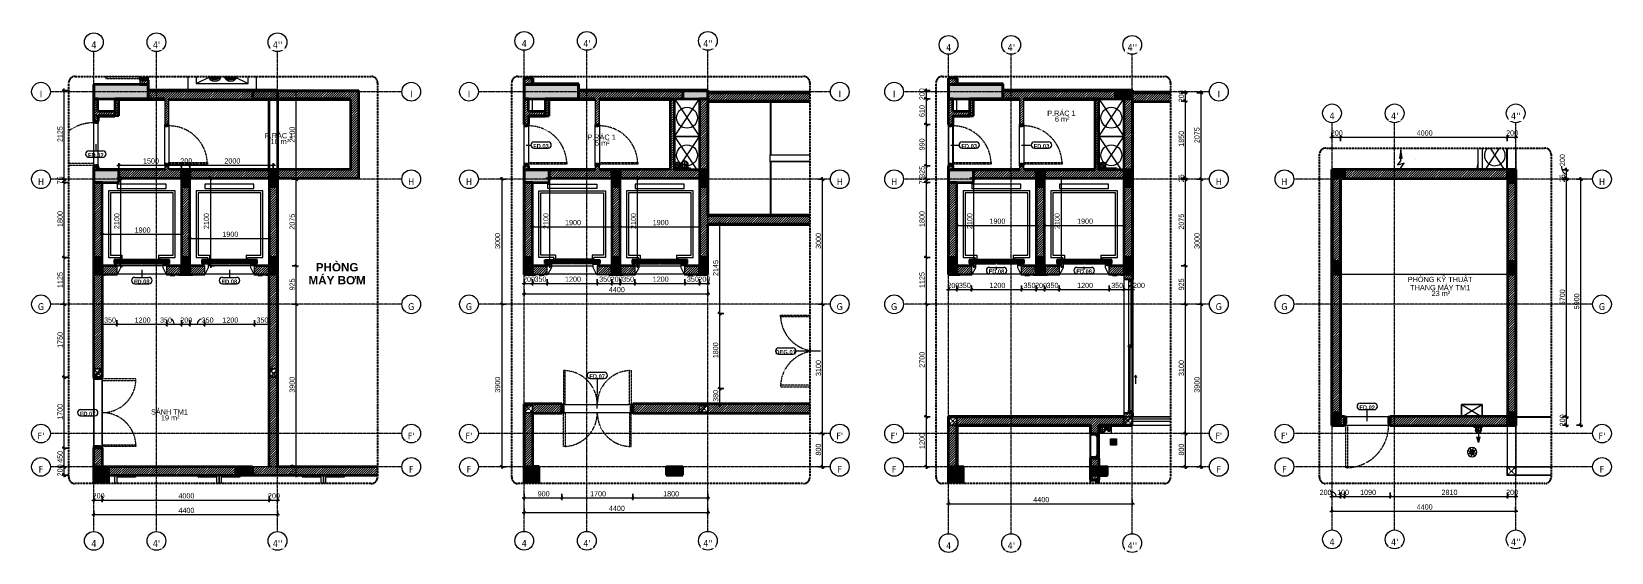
# Model space of a CAD drawing. Header units: millimetres. Extents: x 42962 to 86732, y 2002 to 54980.
# Drawn here: x 42962 to 80809, y 42484 to 54980 of the extents above.
import ezdxf

# ---------------------------------------------------------------- set-up
doc = ezdxf.new("R2010")
doc.units = ezdxf.units.MM
for name, pattern in [('Dash', [6, 3, -3]), ('Dash - Tight', [4.5, 3, -1.5]), ('Grid Line', [22.225, 12.7, -3.175, 3.175, -3.175]), ('Hidden', [7.14375, 4.7625, -2.38125]), ('IMPORT-CENTER', [2000, 1250, -250, 250, -250]), ('IMPORT-CENTER _2_', [40.64, 25.4, -5.08, 5.08, -5.08]), ('IMPORT-CENTER _3_', [10.16, 6.35, -1.27, 1.27, -1.27])]:
    doc.linetypes.add(name, pattern=pattern)
for name, color, linetype, lineweight in [('0-1', 7, 'Continuous', 5), ('0-2', 10, 'Continuous', 5), ('0-3', 250, 'Continuous', 18), ('A-ANNO-DIMS', 211, 'Continuous', 9), ('A-ANNO-DIMS-50', 211, 'Continuous', 9), ('A-AREA-IDEN', 2, 'Continuous', 9), ('A-DETL-GENF-1', 92, 'Dash - Tight', 18), ('A-DETL-GENF-2', 92, 'Hidden', 25), ('A-DETL-MBND', 5, 'Continuous', 18), ('A-DETL-MBND-1', 253, 'Continuous', 18), ('A-DOOR', 31, 'Continuous', 18), ('A-DOOR-1', 31, 'Continuous', 25), ('A-DOOR-FRAM', 31, 'Continuous', 25), ('A-DOOR-IDEN', 31, 'Continuous', 9), ('A-FLOR', 192, 'Continuous', 18), ('A-FLOR-1', 250, 'Continuous', 18), ('A-FLOR-2', 192, 'Continuous', 25), ('A-FLOR-HRAL', 11, 'Continuous', 18), ('A-FLOR-HRAL-1', 11, 'Continuous', 25), ('A-GLAZ', 151, 'Continuous', 18), ('A-GLAZ-1', 151, 'Continuous', 25), ('A-WALL', 113, 'Continuous', 18), ('A-WALL-1', 113, 'Continuous', 35), ('A-WALL-PATT-1', 111, 'Continuous', 18), ('A-WALL-PATT-2', 250, 'Continuous', 18), ('C-PRKG', 70, 'Continuous', 18), ('G-ANNO-TEXT-1', 7, 'Continuous', 9), ('G-IMPT', 8, 'Continuous', 18), ('G-IMPT-1', 8, 'Continuous', 25), ('G-IMPT-2', 8, 'IMPORT-CENTER _3_', 18), ('G-IMPT-3', 8, 'IMPORT-CENTER _2_', 18), ('G-IMPT-4', 8, 'IMPORT-CENTER', 18), ('I-WALL', 2, 'Continuous', 18), ('I-WALL-1', 7, 'Continuous', 35), ('I-WALL-2', 2, 'Continuous', 35), ('I-WALL-3', 250, 'Continuous', 18), ('M-EQPM', 50, 'Continuous', 18), ('M-EQPM-1', 250, 'Continuous', 18), ('S-COLS', 52, 'Continuous', 18), ('S-COLS-1', 9, 'Continuous', 5), ('S-COLS-2', 7, 'Continuous', 35), ('S-COLS-3', 52, 'Dash', 18), ('S-COLS-4', 254, 'Continuous', 18), ('S-COLS-5', 52, 'Continuous', 35), ('S-COLS-6', 250, 'Continuous', 18), ('S-COLS-HDLN', 52, 'Dash', 18), ('S-GRID-1', 1, 'Grid Line', 9), ('S-GRID-IDEN', 1, 'Continuous', 9)]:
    doc.layers.add(name, color=color, linetype=linetype, lineweight=lineweight)
doc.styles.add('Arial', font='arial.ttf', dxfattribs={"height": 125})
doc.styles.add('Arial_B', font='arialbd.ttf', dxfattribs={"height": 200})
doc.styles.add('Arial_B_1', font='arialbd.ttf', dxfattribs={"width": 0.9, "height": 100})
doc.styles.add('Tahoma_B', font='tahomabd.ttf', dxfattribs={"height": 162.5})
doc.styles.add('UTM Avo', font='', dxfattribs={"width": 0.9, "height": 125})
doc.styles.get('UTM Avo').set_extended_font_data('UTM Avo')
doc.dimstyles.new('1_Dim_chi_tiet_2_5', dxfattribs={"dimscale": 304.8, "dimtxt": 124.912619, "dimasz": 0.19685, "dimexe": 0.164042, "dimexo": 0.0625, "dimgap": 0.016404, "dimtad": 1, "dimdec": 0, "dimrnd": 5, "dimzin": 0, "dimdsep": 46, "dimtxsty": 'UTM Avo', "dimblk1": 'OBLIQUE', "dimblk2": 'OBLIQUE', "dimsah": 1, "dimcen": 0.09, "dimdle": 0.164042, "dimazin": 0, "dimtfac": 1, "dimtdec": 4, "dimtix": 1, "dimtmove": 0, "dimatfit": 3, "dimfxl": 0.328084, "dimfxlon": 1, "dimtvp": 1, "dimtolj": 1, "dimtzin": 0, "dimarcsym": 2})
doc.dimstyles.new('1_Dim_chi_tiet_2_5_1', dxfattribs={"dimscale": 304.8, "dimtxt": 124.912619, "dimasz": 0.19685, "dimexe": 0.164042, "dimexo": 0.0625, "dimgap": 0.016404, "dimtad": 1, "dimdec": 0, "dimrnd": 5, "dimzin": 0, "dimdsep": 46, "dimtxsty": 'UTM Avo', "dimblk1": 'OBLIQUE', "dimblk2": 'OBLIQUE', "dimsah": 1, "dimcen": 0.09, "dimdle": 0.164042, "dimazin": 0, "dimtfac": 1, "dimtdec": 4, "dimtix": 1, "dimtmove": 1, "dimatfit": 3, "dimfxl": 0.328084, "dimfxlon": 1, "dimtvp": 1, "dimtolj": 1, "dimtzin": 0, "dimarcsym": 2})
pattern_1 = [(45, (0, 0), (-28.284271, 28.284271), [])]
pattern_2 = [(50, (0, 0), (364.3679, -31.8783), [38.1, -419.1]), (355, (0, 0), (-70.4859, 382.1133), [30.48, -335.28]), (100.451, (30.36, -2.66), (293.885, 350.2334), [32.38, -356.18]), (46.184, (0, 101.6), (542.1585, -84.0858), [57.15, -628.65]), (96.636, (45.2, 94.6), (474.805, 494.8554), [48.57, -534.27]), (351.184, (0, 101.6), (474.81, 494.85), [45.72, -502.92]), (21, (50.8, 76.2), (303.2285, -204.5305), [38.1, -419.1]), (326, (50.8, 76.2), (123.6039, 368.376), [30.48, -335.28]), (71.451, (76.07, 59.16), (426.8341, 163.8427), [32.38, -356.18]), (37.5, (0, 0), (6.17665, 169.11015), [3.353, -327.863, 3.353, -337.007, -336.55]), (37.5, (0, 0), (6.17665, 169.11015), [-671.576, 3.353, -333.197]), (7.5, (0, 0), (133.6389, 200.3615), [3.353, -190.703, 3.353, -320.243, -128.27]), (7.5, (0, 0), (133.6389, 200.3615), [-517.652, 3.353, -124.917]), (327.5, (-113.28, 0), (271.18182, -11.45836), [3.353, -123.647, 3.353, -392.887, -525.78]), (327.5, (-113.28, 0), (271.18182, -11.45836), [-523.24, 3.353, -522.427]), (317.5, (-164.08, 0), (296.2585, 50.85285), [3.353, -161.747, 3.353, -259.791, -373.38]), (317.5, (-164.08, 0), (296.2585, 50.85285), [-428.244, 3.353, -370.027]), (45, (0, 0), (-125.7236, 125.7236), []), (45, (0, 190.5), (-125.7236, 125.7236), [])]
pattern_3 = [(45, (0, 0), (-26.516504, 26.516504), [])]
pattern_4 = [(45, (10311.07, 0), (-28.284271, 28.284271), [])]
pattern_5 = [(45, (10311.07, 0), (-26.516504, 26.516504), [])]
pattern_6 = [(50, (10311.07, 0), (364.3679, -31.8783), [38.1, -419.1]), (355, (10311.07, 0), (-70.4859, 382.1133), [30.48, -335.28]), (100.451, (10341.43, -2.66), (293.885, 350.2334), [32.38, -356.18]), (46.184, (10311.07, 101.6), (542.1585, -84.0858), [57.15, -628.65]), (96.636, (10356.25, 94.6), (474.805, 494.8554), [48.57, -534.27]), (351.184, (10311.07, 101.6), (474.81, 494.85), [45.72, -502.92]), (21, (10361.87, 76.2), (303.2285, -204.5305), [38.1, -419.1]), (326, (10361.87, 76.2), (123.6039, 368.376), [30.48, -335.28]), (71.451, (10387.14, 59.16), (426.8341, 163.8427), [32.38, -356.18]), (37.5, (10311.07, 0), (6.17665, 169.11015), [3.353, -327.863, 3.353, -337.007, -336.55]), (37.5, (10311.07, 0), (6.17665, 169.11015), [-671.576, 3.353, -333.197]), (7.5, (10311.07, 0), (133.6389, 200.3615), [3.353, -190.703, 3.353, -320.243, -128.27]), (7.5, (10311.07, 0), (133.6389, 200.3615), [-517.652, 3.353, -124.917]), (327.5, (10197.79, 0), (271.18182, -11.45836), [3.353, -123.647, 3.353, -392.887, -525.78]), (327.5, (10197.79, 0), (271.18182, -11.45836), [-523.24, 3.353, -522.427]), (317.5, (10146.99, 0), (296.2585, 50.85285), [3.353, -161.747, 3.353, -259.791, -373.38]), (317.5, (10146.99, 0), (296.2585, 50.85285), [-428.244, 3.353, -370.027]), (45, (10311.07, 0), (-125.7236, 125.7236), []), (45, (10311.07, 190.5), (-125.7236, 125.7236), [])]
pattern_7 = [(45, (20477.225, 0), (-28.284271, 28.284271), [])]
pattern_8 = [(45, (20477.225, 0), (-26.516504, 26.516504), [])]
pattern_9 = [(50, (20477.23, 0), (364.3679, -31.8783), [38.1, -419.1]), (355, (20477.23, 0), (-70.4859, 382.1133), [30.48, -335.28]), (100.451, (20507.6, -2.66), (293.885, 350.2334), [32.38, -356.18]), (46.184, (20477.23, 101.6), (542.1585, -84.0858), [57.15, -628.65]), (96.636, (20522.4, 94.6), (474.805, 494.8554), [48.57, -534.27]), (351.184, (20477.2, 101.6), (474.81, 494.85), [45.72, -502.92]), (21, (20528.03, 76.2), (303.2285, -204.5305), [38.1, -419.1]), (326, (20528.03, 76.2), (123.6039, 368.376), [30.48, -335.28]), (71.451, (20553.3, 59.16), (426.8341, 163.8427), [32.38, -356.18]), (37.5, (20477.23, 0), (6.17665, 169.11015), [3.353, -327.863, 3.353, -337.007, -336.55]), (37.5, (20477.23, 0), (6.17665, 169.11015), [-671.576, 3.353, -333.197]), (7.5, (20477.23, 0), (133.6389, 200.3615), [3.353, -190.703, 3.353, -320.243, -128.27]), (7.5, (20477.23, 0), (133.6389, 200.3615), [-517.652, 3.353, -124.917]), (327.5, (20363.94, 0), (271.18182, -11.45836), [3.353, -123.647, 3.353, -392.887, -525.78]), (327.5, (20363.94, 0), (271.18182, -11.45836), [-523.24, 3.353, -522.427]), (317.5, (20313.14, 0), (296.2585, 50.85285), [3.353, -161.747, 3.353, -259.791, -373.38]), (317.5, (20313.14, 0), (296.2585, 50.85285), [-428.244, 3.353, -370.027]), (45, (20477.23, 0), (-125.7236, 125.7236), []), (45, (20477.23, 190.5), (-125.7236, 125.7236), [])]
pattern_10 = [(45, (29662.855, 0), (-28.284271, 28.284271), [])]
pattern_11 = [(45, (29662.855, 0), (-26.516504, 26.516504), [])]

msp = doc.modelspace()

# ---------------------------------------------------------------- texts
at = {"layer": 'A-AREA-IDEN', "char_height": 125, "line_spacing_factor": 0.936439, "style": 'Arial'}
for s, insert, width, attachment_point in [('\\pt2.5,5,7.5,10,12.5,15,17.5,20,22.5,25,27.5,30,32.5,35,37.5,40,42.5,45,47.5,50,52.5,55,57.5,60,62.5,65,67.5,70,72.5,75,77.5,80;P.RÁC 1', (67632.5, 52955.5), 681.5, 8), ('\\pt2.5,5,7.5,10,12.5,15,17.5,20,22.5,25,27.5,30,32.5,35,37.5,40,42.5,45,47.5,50,52.5,55,57.5,60,62.5,65,67.5,70,72.5,75,77.5,80;6 m²', (67650.4, 52878.7), 357.5, 5), ('\\pt2.5,5,7.5,10,12.5,15,17.5,20,22.5,25,27.5,30,32.5,35,37.5,40,42.5,45,47.5,50,52.5,55,57.5,60,62.5,65,67.5,70,72.5,75,77.5,80;P.RÁC 1', (48890.5, 52418), 681.5, 8), ('\\pt2.5,5,7.5,10,12.5,15,17.5,20,22.5,25,27.5,30,32.5,35,37.5,40,42.5,45,47.5,50,52.5,55,57.5,60,62.5,65,67.5,70,72.5,75,77.5,80;10 m²', (48908.7, 52341.1), 453, 5), ('\\pt2.5,5,7.5,10,12.5,15,17.5,20,22.5,25,27.5,30,32.5,35,37.5,40,42.5,45,47.5,50,52.5,55,57.5,60,62.5,65,67.5,70,72.5,75,77.5,80;P.RÁC 1', (56616.6, 52382.4), 681.5, 8), ('\\pt2.5,5,7.5,10,12.5,15,17.5,20,22.5,25,27.5,30,32.5,35,37.5,40,42.5,45,47.5,50,52.5,55,57.5,60,62.5,65,67.5,70,72.5,75,77.5,80;5 m²', (56634.5, 52305.6), 357.5, 5), ('\\pt2.5,5,7.5,10,12.5,15,17.5,20,22.5,25,27.5,30,32.5,35,37.5,40,42.5,45,47.5,50,52.5,55,57.5,60,62.5,65,67.5,70,72.5,75,77.5,80;PHÒNG KỸ THUẬT\\PTHANG MÁY TM1', (76706.5, 48773.4), 1558, 8), ('\\pt2.5,5,7.5,10,12.5,15,17.5,20,22.5,25,27.5,30,32.5,35,37.5,40,42.5,45,47.5,50,52.5,55,57.5,60,62.5,65,67.5,70,72.5,75,77.5,80;23 m²', (76724.6, 48696.5), 453, 5), ('\\pt2.5,5,7.5,10,12.5,15,17.5,20,22.5,25,27.5,30,32.5,35,37.5,40,42.5,45,47.5,50,52.5,55,57.5,60,62.5,65,67.5,70,72.5,75,77.5,80;SẢNH TM1', (46264.6, 45789.9), 883, 8), ('\\pt2.5,5,7.5,10,12.5,15,17.5,20,22.5,25,27.5,30,32.5,35,37.5,40,42.5,45,47.5,50,52.5,55,57.5,60,62.5,65,67.5,70,72.5,75,77.5,80;19 m²', (46282.5, 45713.1), 453, 5)]:
    msp.add_mtext(s, dxfattribs=dict(at, insert=insert, width=width, attachment_point=attachment_point))
at = {"layer": 'A-DOOR-IDEN', "char_height": 100, "attachment_point": 5, "line_spacing_factor": 0.936439, "style": 'Arial_B_1'}
for s, insert, width in [('\\pt2.25,4.5,6.75,9,11.25,13.5,15.75,18,20.25,22.5,24.75,27,29.25,31.5,33.75,36,38.25,40.5,42.75,45,47.25,49.5,51.75,54,56.25,58.5,60.75,63,65.25,67.5,69.75,72;FD.03', (55165.1, 52230.5), 351.45), ('\\pt2.25,4.5,6.75,9,11.25,13.5,15.75,18,20.25,22.5,24.75,27,29.25,31.5,33.75,36,38.25,40.5,42.75,45,47.25,49.5,51.75,54,56.25,58.5,60.75,63,65.25,67.5,69.75,72;FD.03', (65424, 52230.5), 351.45), ('\\pt2.25,4.5,6.75,9,11.25,13.5,15.75,18,20.25,22.5,24.75,27,29.25,31.5,33.75,36,38.25,40.5,42.75,45,47.25,49.5,51.75,54,56.25,58.5,60.75,63,65.25,67.5,69.75,72;FD.03', (67154.4, 52230.5), 351.45), ('\\pt2.25,4.5,6.75,9,11.25,13.5,15.75,18,20.25,22.5,24.75,27,29.25,31.5,33.75,36,38.25,40.5,42.75,45,47.25,49.5,51.75,54,56.25,58.5,60.75,63,65.25,67.5,69.75,72;FD.02', (44500, 52013.7), 351.45), ('\\pt2.25,4.5,6.75,9,11.25,13.5,15.75,18,20.25,22.5,24.75,27,29.25,31.5,33.75,36,38.25,40.5,42.75,45,47.25,49.5,51.75,54,56.25,58.5,60.75,63,65.25,67.5,69.75,72;FD.08', (66077.2, 49221), 351.45), ('\\pt2.25,4.5,6.75,9,11.25,13.5,15.75,18,20.25,22.5,24.75,27,29.25,31.5,33.75,36,38.25,40.5,42.75,45,47.25,49.5,51.75,54,56.25,58.5,60.75,63,65.25,67.5,69.75,72;FD.08', (68177.3, 49221), 351.45), ('\\pt2.25,4.5,6.75,9,11.25,13.5,15.75,18,20.25,22.5,24.75,27,29.25,31.5,33.75,36,38.25,40.5,42.75,45,47.25,49.5,51.75,54,56.25,58.5,60.75,63,65.25,67.5,69.75,72;FD.08', (45600.1, 48980.4), 351.45), ('\\pt2.25,4.5,6.75,9,11.25,13.5,15.75,18,20.25,22.5,24.75,27,29.25,31.5,33.75,36,38.25,40.5,42.75,45,47.25,49.5,51.75,54,56.25,58.5,60.75,63,65.25,67.5,69.75,72;FD.08', (47700, 48980.4), 351.45), ('\\pt2.25,4.5,6.75,9,11.25,13.5,15.75,18,20.25,22.5,24.75,27,29.25,31.5,33.75,36,38.25,40.5,42.75,45,47.25,49.5,51.75,54,56.25,58.5,60.75,63,65.25,67.5,69.75,72;DEG.01', (61025.3, 47288.2), 458.55), ('\\pt2.25,4.5,6.75,9,11.25,13.5,15.75,18,20.25,22.5,24.75,27,29.25,31.5,33.75,36,38.25,40.5,42.75,45,47.25,49.5,51.75,54,56.25,58.5,60.75,63,65.25,67.5,69.75,72;FD.07', (56512.6, 46705.7), 351.45), ('\\pt2.25,4.5,6.75,9,11.25,13.5,15.75,18,20.25,22.5,24.75,27,29.25,31.5,33.75,36,38.25,40.5,42.75,45,47.25,49.5,51.75,54,56.25,58.5,60.75,63,65.25,67.5,69.75,72;FD.07', (44304.5, 45811.3), 351.45), ('\\pt2.25,4.5,6.75,9,11.25,13.5,15.75,18,20.25,22.5,24.75,27,29.25,31.5,33.75,36,38.25,40.5,42.75,45,47.25,49.5,51.75,54,56.25,58.5,60.75,63,65.25,67.5,69.75,72;FD.02', (74957.9, 45960.5), 351.45)]:
    msp.add_mtext(s, dxfattribs=dict(at, insert=insert, width=width))
at = {"layer": 'G-ANNO-TEXT-1', "insert": (50281.6, 49169.2), "char_height": 200, "width": 1452, "attachment_point": 5, "line_spacing_factor": 0.936439, "style": 'Arial_B'}
msp.add_mtext('\\pt635,1270,1905,2540,3175,3810,4445,5080,5715,6350,6985,7620,8255,8890,9525,10160,10795,11430,12065,12700,13335,13970,14605,15240,15875,16510,17145,17780,18415,19050,19685,20320;PHÒNG\\PMÁY BƠM', dxfattribs=at)

# ---------------------------------------------------------------- blocks, each defined once
blk = doc.blocks.new('NCV_TKTC_KET CAU_rvt-1-TKCS_THANG MÁY TM1- MẶT BẰNG TẦNG HẦM')
at = {"layer": 'S-COLS-1'}
for points in [[(45753, 53362), (45753, 53712), (44453, 53712), (44453, 53362), (45316, 53362)], [(48853, 53362), (48853, 53562), (48253, 53562), (48253, 53362)], [(45053, 51362), (45053, 51662), (44453, 51662), (44453, 51362)], [(46753, 51262), (46753, 51662), (46553, 51662), (46553, 51262)], [(48853, 51262), (48853, 51662), (48653, 51662), (48653, 51262)], [(44653, 49162), (44653, 49562), (44453, 49562), (44453, 49162)], [(46753, 49162), (46753, 49562), (46553, 49562), (46553, 49162)], [(48853, 49162), (48853, 49562), (48653, 49562), (48653, 49162)], [(44453, 44137), (44803, 44137), (44803, 44537), (44453, 44537)], [(48253, 44337), (48253, 44537), (47853, 44537), (47853, 44337)]]:
    blk.add_hatch(color=256, dxfattribs=at).paths.add_polyline_path(points)
at = {"layer": 'A-FLOR-1'}
for p, q in [((46103, 49362), (45103, 49362)), ((48203, 49362), (47203, 49362))]:
    blk.add_line(p, q, dxfattribs=at)
at = {"layer": 'S-COLS-2'}
for p, q in [((44453, 53712), (44453, 53362)), ((45753, 53712), (44453, 53712)), ((45753, 53362), (45753, 53712)), ((48253, 53562), (48253, 53362)), ((48853, 53562), (48253, 53562)), ((48853, 53362), (48853, 53562)), ((44453, 53362), (45753, 53362)), ((48253, 53362), (48853, 53362)), ((44453, 51662), (44453, 51362)), ((45053, 51662), (44453, 51662)), ((45053, 51362), (45053, 51662)), ((46753, 51662), (46553, 51662)), ((46553, 51662), (46553, 51262)), ((46753, 51262), (46753, 51662)), ((48853, 51662), (48653, 51662)), ((48653, 51662), (48653, 51262)), ((48853, 51262), (48853, 51662)), ((44453, 51362), (45053, 51362)), ((46553, 51262), (46753, 51262)), ((48653, 51262), (48853, 51262)), ((44653, 49562), (44453, 49562)), ((44453, 49562), (44453, 49162)), ((44653, 49162), (44653, 49562)), ((46753, 49562), (46553, 49562)), ((46553, 49562), (46553, 49162)), ((46753, 49162), (46753, 49562)), ((48853, 49562), (48653, 49562)), ((48653, 49562), (48653, 49162)), ((48853, 49162), (48853, 49562)), ((44453, 49162), (44653, 49162)), ((46553, 49162), (46753, 49162)), ((48653, 49162), (48853, 49162)), ((44803, 44537), (44453, 44537)), ((44453, 44537), (44453, 44137)), ((44803, 44137), (44803, 44537)), ((47853, 44537), (47853, 44337)), ((48253, 44537), (47853, 44537)), ((47853, 44337), (48253, 44337)), ((48253, 44337), (48253, 44537))]:
    blk.add_line(p, q, dxfattribs=at)
blk = doc.blocks.new('FD_07 - FD_07-1700x2200-CỬA ĐI 2 CÁNH-957538-TKCS_THANG MÁY TM1- MẶT BẰNG TẦNG HẦM')
at = {"layer": 'A-DETL-GENF-1'}
for p, q in [((-810, -910), (-810, -100)), ((-810, -100), (-770, -100)), ((-770, -100), (-770, -910)), ((810, -100), (770, -100)), ((770, -100), (770, -910)), ((810, -910), (810, -100)), ((-770, -910), (-810, -910)), ((770, -910), (810, -910))]:
    blk.add_line(p, q, dxfattribs=at)
for centre, start, end in [((-810, -100), 272.8306, 360), ((810, -100), 180, 267.1694)]:
    blk.add_arc(centre, 810, start, end, dxfattribs=at)
at = {"layer": 'A-DOOR'}
for p, q in [((800, 100), (-800, 100)), ((-810, -100), (810, -100))]:
    blk.add_line(p, q, dxfattribs=at)
at = {"layer": 'A-DOOR-FRAM'}
for p, q in [((-850, 100), (-800, 100)), ((-850, -100), (-850, 100)), ((-800, 100), (-800, -60)), ((800, 100), (850, 100)), ((800, -60), (800, 100)), ((850, 100), (850, -100)), ((-810, -100), (-850, -100)), ((-800, -60), (-810, -60)), ((-810, -60), (-810, -100)), ((810, -60), (800, -60)), ((810, -100), (810, -60)), ((850, -100), (810, -100))]:
    blk.add_line(p, q, dxfattribs=at)
blk = doc.blocks.new('FD_07 - FD_07-1700x2200-CỬA ĐI 2 CÁNH-957548-TKCS_THANG MÁY TM1- MẶT BẰNG TẦNG HẦM')
at = {"layer": 'A-DETL-GENF-1'}
for p, q in [((-810, 910), (-810, 100)), ((-770, 910), (-810, 910)), ((-770, 100), (-770, 910)), ((-810, 100), (-770, 100))]:
    blk.add_line(p, q, dxfattribs=at)
blk.add_arc((-810, 100), 810, 86.3875, 87.1694, dxfattribs=at)
at = {"layer": 'A-DOOR'}
for p, q in [((-810, 100), (-759, 100)), ((-759, -100), (-800, -100))]:
    blk.add_line(p, q, dxfattribs=at)
at = {"layer": 'A-DOOR-FRAM'}
for p, q in [((-810, 100), (-850, 100)), ((-850, 100), (-850, -100)), ((-810, 60), (-810, 100)), ((-800, 60), (-810, 60)), ((-800, -100), (-800, 60)), ((-850, -100), (-800, -100))]:
    blk.add_line(p, q, dxfattribs=at)
blk = doc.blocks.new('Thang may HIEN - Dài x Rộng - 2000x2000-2402764-TKCS_THANG MÁY TM1- MẶT BẰNG TẦNG HẦM')
at = {"layer": 'A-DOOR'}
for p, q in [((-590, 120), (-880, 120)), ((-880, 120), (-880, 100)), ((-880, 100), (-600, 100)), ((-600, 100), (-600, -100)), ((-500, -60), (-590, 120)), ((590, 120), (500, -60)), ((880, 120), (590, 120)), ((600, -100), (600, 100)), ((600, 100), (880, 100)), ((880, 100), (880, 120)), ((-440, -300), (-800, -300)), ((-800, -300), (-800, -1900)), ((-400, -350), (-750, -350)), ((-750, -350), (-750, -1850)), ((-660, -190), (-660, -150)), ((-660, -150), (-10, -150)), ((-10, -190), (-660, -190)), ((-10, -200), (-660, -200)), ((-660, -200), (-660, -240)), ((-660, -240), (-10, -240)), ((-600, -100), (-540, -100)), ((-540, -100), (-540, -140)), ((-540, -140), (-500, -140)), ((-500, -140), (-500, -60)), ((-440, -255), (-440, -300)), ((-400, -255), (-440, -255)), ((475, -255), (-400, -255)), ((-400, -350), (-400, -255)), ((-10, -150), (-10, -190)), ((-10, -240), (-10, -200)), ((660, -150), (10, -150)), ((10, -150), (10, -190)), ((10, -190), (660, -190)), ((10, -200), (10, -240)), ((660, -200), (10, -200)), ((10, -240), (660, -240)), ((475, -255), (515, -255)), ((475, -350), (475, -255)), ((750, -350), (475, -350)), ((500, -60), (500, -140)), ((500, -140), (615, -140)), ((515, -255), (515, -300)), ((800, -300), (515, -300)), ((615, -100), (600, -100)), ((615, -140), (615, -100)), ((660, -190), (660, -150)), ((660, -240), (660, -200)), ((750, -1850), (750, -350)), ((800, -1900), (800, -300)), ((-750, -1850), (750, -1850)), ((-800, -1900), (800, -1900)), ((591, -1955), (-584, -1955)), ((-584, -1955), (-584, -2055)), ((-584, -2055), (591, -2055)), ((591, -2055), (591, -1955))]:
    blk.add_line(p, q, dxfattribs=at)
at = {"layer": 'A-DOOR-1'}
for p, q in [((-680, 124), (-790, 124)), ((-790, 124), (-790, 120)), ((-680, 120), (-680, 124)), ((-10, -150), (-660, -150)), ((-660, -150), (-660, -190)), ((-660, -190), (-10, -190)), ((-10, -200), (-660, -200)), ((-660, -200), (-660, -240)), ((-660, -240), (-10, -240)), ((-600, -100), (-640, -100)), ((-640, -100), (-640, -140)), ((-640, -140), (-540, -140)), ((-10, -190), (-10, -150)), ((-10, -240), (-10, -200)), ((10, -150), (10, -190)), ((660, -150), (10, -150)), ((10, -190), (660, -190)), ((10, -200), (10, -240)), ((660, -200), (10, -200)), ((10, -240), (660, -240)), ((640, -100), (615, -100)), ((615, -140), (640, -140)), ((640, -140), (640, -100)), ((660, -190), (660, -150)), ((660, -240), (660, -200))]:
    blk.add_line(p, q, dxfattribs=at)
blk = doc.blocks.new('FD_02 - FD_03 - FD_02-KY THUAT-1000x2200mm-2441165-TKCS_THANG MÁY TM1- MẶT BẰNG TẦNG HẦM')
at = {"layer": 'A-DETL-GENF-1'}
for p, q in [((510, -50), (470, -50)), ((470, -50), (470, -650)), ((510, -650), (510, -50))]:
    blk.add_line(p, q, dxfattribs=at)
blk.add_arc((510, -50), 1020, 180, 216.0987, dxfattribs=at)
at = {"layer": 'A-DOOR-FRAM'}
for p, q in [((-545, 50), (-500, 50)), ((-545, -50), (-545, 50)), ((-500, 50), (-500, -10)), ((500, 50), (545, 50)), ((500, -10), (500, 50)), ((545, 50), (545, -50)), ((-510, -50), (-545, -50)), ((-500, -10), (-510, -10)), ((-510, -10), (-510, -50)), ((510, -10), (500, -10)), ((510, -50), (510, -10)), ((545, -50), (510, -50))]:
    blk.add_line(p, q, dxfattribs=at)
blk = doc.blocks.new('xe oto1 - xe oto-615462-TKCS_THANG MÁY TM1- MẶT BẰNG TẦNG HẦM')
at = {"layer": 'C-PRKG'}
for p, q in [((-50, -4950), (-50, -4800)), ((0, -4800), (0, -5000)), ((0, -4800), (0, -5000)), ((-500, -4950), (-50, -4950)), ((-500, -5000), (-500, -4950))]:
    blk.add_line(p, q, dxfattribs=at)
blk = doc.blocks.new('xe oto1 - xe oto-V1-TKCS_THANG MÁY TM1- MẶT BẰNG TẦNG HẦM')
at = {"layer": 'C-PRKG'}
for p, q in [((-2500, -5000), (-2500, -4800)), ((-2500, -5000), (-2500, -4800)), ((-2450, -4800), (-2450, -4950)), ((-50, -4950), (-50, -4800)), ((0, -4800), (0, -5000)), ((0, -4800), (0, -5000)), ((-2450, -4950), (-2000, -4950)), ((-2000, -4950), (-2000, -5000)), ((-500, -4950), (-50, -4950)), ((-500, -5000), (-500, -4950))]:
    blk.add_line(p, q, dxfattribs=at)
blk = doc.blocks.new('TKTC_BE NGAM TANG HAM_260130 - TKTC_XREF_260130_MB BE NGAM TANG HAM_dwg_xref- ham$0$xref - tang ham$0$BOMCHIM1-4017280-TKCS_THANG MÁY TM1- MẶT BẰNG TẦNG HẦM')
at = {"layer": 'G-IMPT', "flags": 128}
for points in [[(320, 123), (344, 114), (336, 100)], [(320, 10), (328, 10), (328, -10), (320, -10)]]:
    blk.add_lwpolyline(points, dxfattribs=at)
blk.add_lwpolyline([(366, 5), (341, 5), (341, -4), (366, -4)], close=True, dxfattribs=at)
at = {"layer": 'G-IMPT'}
for centre in [(341, 87), (341, -87)]:
    blk.add_circle(centre, 7.59, dxfattribs=at)
for centre, radius, start, end in [((291, 0), 152, 281.0106, 78.7404), ((291, 0), 111, 360, 74.5057), ((291, 0), 86.6, 360, 70.1948), ((291, 0), 65, 360, 62.8914), ((318, 31), 11.7, 0, 83.0694), ((318, 31), 11.7, 276.7176, 360), ((291, 0), 111, 285.2615, 360), ((291, 0), 65, 296.8879, 360), ((291, 0), 86.6, 289.5493, 360), ((291, 0), 119, 340.5473, 65.3669), ((320, -36), 9.4, 0, 91.5939), ((320, -36), 9.4, 268.1813, 360), ((320, -36), 16.5, 0, 89.1108), ((320, -36), 16.5, 270.6589, 360), ((274, -6), 133, 290.1836, 345.198)]:
    blk.add_arc(centre, radius, start, end, dxfattribs=at)
blk = doc.blocks.new('TKTC_BE NGAM TANG HAM_260130 - TKTC_XREF_260130_MB BE NGAM TANG HAM_dwg_xref- ham$0$xref - tang ham$0$BOMCHIM1-V2-TKCS_THANG MÁY TM1- MẶT BẰNG TẦNG HẦM')
at = {"layer": 'G-IMPT', "flags": 128}
for points in [[(322, 122), (344, 114), (336, 100)], [(322, 10), (328, 10), (328, -10), (322, -10)]]:
    blk.add_lwpolyline(points, dxfattribs=at)
blk.add_lwpolyline([(366, 5), (341, 5), (341, -4), (366, -4)], close=True, dxfattribs=at)
at = {"layer": 'G-IMPT'}
for centre in [(341, 87), (341, -87)]:
    blk.add_circle(centre, 7.59, dxfattribs=at)
for centre, radius, start, end in [((291, 0), 152, 281.8116, 77.9444), ((291, 0), 111, 360, 73.4097), ((291, 0), 86.6, 360, 68.6321), ((291, 0), 65, 360, 60.9588), ((318, 31), 11.7, 0, 72.6756), ((318, 31), 11.7, 287.1113, 360), ((291, 0), 111, 286.3588, 360), ((291, 0), 65, 298.8236, 360), ((291, 0), 86.6, 291.1157, 360), ((291, 0), 119, 340.5473, 65.3669), ((320, -36), 16.5, 0, 81.6265), ((320, -36), 9.4, 0, 77.6618), ((320, -36), 16.5, 278.1503, 360), ((320, -36), 9.4, 282.0948, 360), ((274, -6), 133, 291.157, 345.198)]:
    blk.add_arc(centre, radius, start, end, dxfattribs=at)
blk = doc.blocks.new('TKTC_BE NGAM TANG HAM_260130 - TKTC_XREF_260130_MB BE NGAM TANG HAM_dwg-4017279-TKCS_THANG MÁY TM1- MẶT BẰNG TẦNG HẦM')
at = {"layer": 'G-IMPT'}
for p, q in [((-156449, -110869), (-156449, -111200)), ((-156249, -111035), (-155903, -110869)), ((-156249, -110869), (-156249, -111035)), ((-155345, -110869), (-154999, -111035)), ((-154799, -111200), (-154799, -110869))]:
    blk.add_line(p, q, dxfattribs=at)
at = {"layer": 'G-IMPT', "flags": 128}
blk.add_lwpolyline([(-156249, -111035), (-154999, -111035), (-154999, -110869)], dxfattribs=at)
at = {"extrusion": (0, 0, -1), "xscale": 0.9913985059671329, "yscale": 0.9913985059671329, "zscale": -0.9913985059671329, "rotation": 270.1174564265244}
for name, p in [('TKTC_BE NGAM TANG HAM_260130 - TKTC_XREF_260130_MB BE NGAM TANG HAM_dwg_xref- ham$0$xref - tang ham$0$BOMCHIM1-V2-TKCS_THANG MÁY TM1- MẶT BẰNG TẦNG HẦM', (155800, -110550)), ('TKTC_BE NGAM TANG HAM_260130 - TKTC_XREF_260130_MB BE NGAM TANG HAM_dwg_xref- ham$0$xref - tang ham$0$BOMCHIM1-4017280-TKCS_THANG MÁY TM1- MẶT BẰNG TẦNG HẦM', (155420, -110552))]:
    blk.add_blockref(name, p, dxfattribs=at)
blk = doc.blocks.new('TKTC_BE NGAM TANG HAM_260130 - TKTC_BE NGAM TANG HAM_260130-2131746-TKCS_THANG MÁY TM1- MẶT BẰNG TẦNG HẦM')
blk.add_blockref('TKTC_BE NGAM TANG HAM_260130 - TKTC_XREF_260130_MB BE NGAM TANG HAM_dwg-4017279-TKCS_THANG MÁY TM1- MẶT BẰNG TẦNG HẦM', (169499, 147535))
blk = doc.blocks.new('FD_02 - FD_03 - FD_03-KY THUAT-900x2200mm-801878-TKCS_THANG MÁY TM1- MẶT BẰNG TẦNG HẦM')
at = {"layer": 'A-DETL-GENF-1'}
for p, q in [((420, 50), (420, 970)), ((420, 970), (460, 970)), ((460, 970), (460, 50)), ((460, 50), (420, 50))]:
    blk.add_line(p, q, dxfattribs=at)
blk.add_arc((460, 50), 920, 92.4919, 180, dxfattribs=at)
at = {"layer": 'A-DOOR-FRAM'}
for p, q in [((-460, 50), (-495, 50)), ((-495, 50), (-495, -50)), ((-460, 10), (-460, 50)), ((-450, 10), (-460, 10)), ((-450, -50), (-450, 10)), ((460, 10), (450, 10)), ((450, 10), (450, -50)), ((495, 50), (460, 50)), ((460, 50), (460, 10)), ((495, -50), (495, 50)), ((-495, -50), (-450, -50)), ((450, -50), (495, -50))]:
    blk.add_line(p, q, dxfattribs=at)
blk = doc.blocks.new('G1_SOF - BO TRU - 200x200-3847069-TKCS_THANG MÁY TM1- MẶT BẰNG TẦNG HẦM')
at = {"layer": 'S-COLS-HDLN'}
for p, q in [((-100, -100), (100, 100)), ((100, -100), (-100, 100))]:
    blk.add_line(p, q, dxfattribs=at)
blk = doc.blocks.new('BORDER VIEW - BORDER VIEW-3767401-TKCS_THANG MÁY TM1- MẶT BẰNG TẦNG HẦM')
at = {"layer": 'A-DETL-GENF-2'}
for p, q in [((0, 150), (0, 9616)), ((150, 9766), (7247, 9766)), ((7397, 9616), (7397, 150)), ((7247, 0), (150, 0))]:
    blk.add_line(p, q, dxfattribs=at)
for centre, start, end in [((150, 9616), 90, 180), ((7247, 9616), 360, 90), ((150, 150), 180, 270), ((7247, 150), 270, 0)]:
    blk.add_arc(centre, 150, start, end, dxfattribs=at)
blk = doc.blocks.new('NCV_TKTC_KET CAU_rvt-2-TKCS_THANG MÁY TM1 - MẶT BẰNG TẦNG 1')
at = {"layer": 'S-COLS-1'}
for points in [[(45753, 53362), (45753, 53712), (44453, 53712), (44453, 53362), (45316, 53362)], [(48853, 53362), (48853, 53562), (48253, 53562), (48253, 53362)], [(45053, 51362), (45053, 51662), (44453, 51662), (44453, 51362)], [(46753, 51262), (46753, 51662), (46553, 51662), (46553, 51262)], [(48853, 51262), (48853, 51662), (48653, 51662), (48653, 51262)], [(44653, 49162), (44653, 49562), (44453, 49562), (44453, 49162)], [(46753, 49162), (46753, 49562), (46553, 49562), (46553, 49162)], [(48853, 49162), (48853, 49562), (48653, 49562), (48653, 49162)], [(44453, 44137), (44803, 44137), (44803, 44537), (44453, 44537)], [(48253, 44337), (48253, 44537), (47853, 44537), (47853, 44337)]]:
    blk.add_hatch(color=256, dxfattribs=at).paths.add_polyline_path(points)
at = {"layer": 'S-COLS-2'}
for p, q in [((44453, 53712), (44453, 53362)), ((45753, 53712), (44453, 53712)), ((45753, 53362), (45753, 53712)), ((48253, 53562), (48253, 53362)), ((48853, 53562), (48253, 53562)), ((48853, 53362), (48853, 53562)), ((44453, 53362), (45753, 53362)), ((48253, 53362), (48853, 53362)), ((44453, 51662), (44453, 51362)), ((45053, 51662), (44453, 51662)), ((45053, 51362), (45053, 51662)), ((46753, 51662), (46553, 51662)), ((46553, 51662), (46553, 51262)), ((46753, 51262), (46753, 51662)), ((48853, 51662), (48653, 51662)), ((48653, 51662), (48653, 51262)), ((48853, 51262), (48853, 51662)), ((44453, 51362), (45053, 51362)), ((46553, 51262), (46753, 51262)), ((48653, 51262), (48853, 51262)), ((44653, 49562), (44453, 49562)), ((44453, 49562), (44453, 49162)), ((44653, 49162), (44653, 49562)), ((46753, 49562), (46553, 49562)), ((46553, 49562), (46553, 49162)), ((46753, 49162), (46753, 49562)), ((48853, 49562), (48653, 49562)), ((48653, 49562), (48653, 49162)), ((48853, 49162), (48853, 49562)), ((44453, 49162), (44653, 49162)), ((46553, 49162), (46753, 49162)), ((48653, 49162), (48853, 49162)), ((44803, 44537), (44453, 44537)), ((44453, 44537), (44453, 44137)), ((44803, 44137), (44803, 44537)), ((47853, 44537), (47853, 44337)), ((48253, 44537), (47853, 44537)), ((47853, 44337), (48253, 44337)), ((48253, 44337), (48253, 44537))]:
    blk.add_line(p, q, dxfattribs=at)
blk = doc.blocks.new('NCV_TKTC_TANG 1_rvt-2-TKCS_THANG MÁY TM1 - MẶT BẰNG TẦNG 1')
at = {"layer": 'A-WALL-PATT-2'}
h = blk.add_hatch(dxfattribs=at)
h.set_pattern_fill('FP_3', color=256, style=0, pattern_type=2)
h.set_pattern_definition(pattern_3)
h.paths.add_polyline_path([(44663, 53712), (44663, 53862), (44653, 53862), (44653, 53712)])
h = blk.add_hatch(dxfattribs=at)
h.set_pattern_fill('FP_3', color=256, style=0, pattern_type=2)
h.set_pattern_definition(pattern_3)
h.paths.add_polyline_path([(45753, 53712), (45763, 53712), (45763, 53722), (44663, 53722), (44663, 53712), (45316, 53712)])
h = blk.add_hatch(dxfattribs=at)
h.set_pattern_fill('FP_3', color=256, style=0, pattern_type=2)
h.set_pattern_definition(pattern_3)
h.paths.add_polyline_path([(45763, 53572), (45763, 53712), (45753, 53712), (45753, 53572)])
h = blk.add_hatch(dxfattribs=at)
h.set_pattern_fill('FP_3', color=256, style=0, pattern_type=2)
h.set_pattern_definition(pattern_3)
h.paths.add_polyline_path([(45753, 53562), (48863, 53562), (48863, 53572), (45753, 53572)])
h = blk.add_hatch(dxfattribs=at)
h.set_pattern_fill('FP_3', color=256, style=0, pattern_type=2)
h.set_pattern_definition(pattern_3)
h.paths.add_polyline_path([(51294, 53512), (51294, 53522), (48863, 53522), (48863, 53512), (49398, 53512)])
at = {"layer": 'A-FLOR-1'}
blk.add_line((44653, 53903), (44653, 53897), dxfattribs=at)
at = {"layer": 'I-WALL-1'}
for p, q in [((44663, 53862), (44653, 53862)), ((44653, 53862), (44653, 53712)), ((44663, 53722), (44663, 53862)), ((44653, 53712), (44663, 53712)), ((45763, 53722), (44663, 53722)), ((44663, 53712), (45753, 53712)), ((45753, 53712), (45753, 53572)), ((45753, 53572), (45753, 53562)), ((45753, 53562), (48853, 53562)), ((45763, 53712), (45763, 53722)), ((45763, 53572), (45763, 53712)), ((48863, 53572), (45763, 53572)), ((48863, 53562), (48863, 53572)), ((51294, 53522), (48863, 53522)), ((48863, 53512), (51294, 53512))]:
    blk.add_line(p, q, dxfattribs=at)
blk = doc.blocks.new('FD_05 - FD_05-1000x2200mm-835434-TKCS_THANG MÁY TM1 - MẶT BẰNG TẦNG 1')
at = {"layer": 'A-DETL-GENF-1'}
for p, q in [((504, 1120), (510, 1120)), ((510, 1120), (510, 100)), ((510, 100), (504, 100))]:
    blk.add_line(p, q, dxfattribs=at)
at = {"layer": 'A-DOOR-FRAM'}
for p, q in [((510, 60), (504, 60)), ((545, 100), (510, 100)), ((510, 100), (510, 60)), ((545, -100), (545, 100)), ((504, -100), (545, -100))]:
    blk.add_line(p, q, dxfattribs=at)
blk = doc.blocks.new('FD_07 - FD_07-1700x2200-CỬA ĐI 2 CÁNH-910693-TKCS_THANG MÁY TM1 - MẶT BẰNG TẦNG 1')
at = {"layer": 'A-DETL-GENF-1'}
for p, q in [((-810, 910), (-810, 100)), ((-770, 910), (-810, 910)), ((-770, 100), (-770, 910)), ((770, 100), (770, 910)), ((770, 910), (810, 910)), ((810, 910), (810, 100)), ((-810, 100), (-770, 100)), ((810, 100), (770, 100)), ((-810, -910), (-810, -100)), ((-810, -100), (-770, -100)), ((-770, -100), (-770, -910)), ((810, -100), (770, -100)), ((770, -100), (770, -910)), ((810, -910), (810, -100)), ((-770, -910), (-810, -910)), ((770, -910), (810, -910))]:
    blk.add_line(p, q, dxfattribs=at)
for centre, start, end in [((-810, 100), 0, 87.1694), ((810, 100), 92.8306, 180), ((-810, -100), 272.8306, 360), ((810, -100), 180, 267.1694)]:
    blk.add_arc(centre, 810, start, end, dxfattribs=at)
at = {"layer": 'A-DOOR'}
for p, q in [((-810, 100), (810, 100)), ((800, -100), (-800, -100))]:
    blk.add_line(p, q, dxfattribs=at)
at = {"layer": 'A-DOOR-FRAM'}
for p, q in [((-810, 100), (-850, 100)), ((-850, 100), (-850, -100)), ((-810, 60), (-810, 100)), ((-800, 60), (-810, 60)), ((-800, -100), (-800, 60)), ((810, 60), (800, 60)), ((800, 60), (800, -100)), ((850, 100), (810, 100)), ((810, 100), (810, 60)), ((850, -100), (850, 100)), ((-850, -100), (-800, -100)), ((800, -100), (850, -100))]:
    blk.add_line(p, q, dxfattribs=at)
blk = doc.blocks.new('FD_02 - FD_03 - FD_03-KY THUAT-900x2200mm-801878-TKCS_THANG MÁY TM1 - MẶT BẰNG TẦNG 1')
at = {"layer": 'A-DETL-GENF-1'}
for p, q in [((420, 50), (420, 970)), ((420, 970), (460, 970)), ((460, 970), (460, 50)), ((460, 50), (420, 50))]:
    blk.add_line(p, q, dxfattribs=at)
blk.add_arc((460, 50), 920, 92.4919, 180, dxfattribs=at)
at = {"layer": 'A-DOOR-FRAM'}
for p, q in [((-460, 50), (-495, 50)), ((-495, 50), (-495, -50)), ((-460, 10), (-460, 50)), ((-450, 10), (-460, 10)), ((-450, -50), (-450, 10)), ((460, 10), (450, 10)), ((450, 10), (450, -50)), ((495, 50), (460, 50)), ((460, 50), (460, 10)), ((495, -50), (495, 50)), ((-495, -50), (-450, -50)), ((450, -50), (495, -50))]:
    blk.add_line(p, q, dxfattribs=at)
blk = doc.blocks.new('TKTC_XREF_251221_MB TANG 1 - TKTC_XREF_260130_MB TANG 1_dwg_$cc-4202122-TKCS_THANG MÁY TM1 - MẶT BẰNG TẦNG 1')
at = {"layer": 'G-IMPT'}
blk.add_circle((0, 0), 0.5, dxfattribs=at)
for centre, radius, start, end in [((0, 0), 0.5, 90, 270), ((0.19, 0.25), 0.313, 126.8699, 233.1301), ((-0.19, -0.25), 0.313, 306.8699, 53.1301)]:
    blk.add_arc(centre, radius, start, end, dxfattribs=at)
at = {"layer": 'G-IMPT-2'}
for p, q in [((-0.67, 0), (0.67, 0)), ((0, -0.67), (0, 0.67))]:
    blk.add_line(p, q, dxfattribs=at)
blk = doc.blocks.new('TKTC_XREF_251221_MB TANG 1 - TKTC_XREF_260130_MB TANG 1_dwg_CUM U_DN100-4202112-TKCS_THANG MÁY TM1 - MẶT BẰNG TẦNG 1')
at = {"layer": 'G-IMPT'}
blk.add_hatch(color=256, dxfattribs=at).paths.add_polyline_path([(0, 61), (0, 57), (15, 55), (28, 49), (40, 40), (49, 28), (55, 15), (57, 0), (55, -15), (49, -29), (40, -40), (28, -49), (15, -55), (0, -57), (0, -61), (16, -59), (30, -53), (43, -43), (53, -31), (59, -16), (61, 0), (59, 16), (53, 30), (43, 43), (30, 53), (16, 59)])
for p, q in [((-79, 67), (-79, 63)), ((-77, 67), (-77, 63)), ((-75, 67), (-75, 63)), ((-73, 69), (-73, 61)), ((-67, 68), (-72, 68)), ((-67, 62), (-72, 62)), ((-65, 69), (0, 69)), ((-79, -63), (-79, -67)), ((-77, -63), (-77, -67)), ((-75, -63), (-75, -67)), ((-73, -61), (-73, -69)), ((-67, -62), (-72, -62)), ((-67, -68), (-72, -68)), ((-65, -69), (0, -69))]:
    blk.add_line(p, q, dxfattribs=at)
at = {"layer": 'G-IMPT', "flags": 128}
for points in [[(-73, 68), (-78, 68), (-78, 62), (-73, 62)], [(-72, 59), (-67, 59), (-67, 71), (-72, 71)], [(-67, 71), (-67, 73), (-65, 73), (-65, 57), (-67, 57), (-67, 59)], [(-65, 61), (0, 61), (0, 57)], [(-73, -62), (-78, -62), (-78, -68), (-73, -68)], [(-72, -71), (-67, -71), (-67, -59), (-72, -59)], [(-67, -59), (-67, -57), (-65, -57), (-65, -73), (-67, -73), (-67, -71)], [(-65, -61), (0, -61), (0, -57)]]:
    blk.add_lwpolyline(points, dxfattribs=at)
at = {"layer": 'G-IMPT'}
for centre, radius, start, end in [((-78, 67), 0.96, 90, 180), ((-78, 63), 0.96, 180, 270), ((-71, 69), 1.56, 112.6199, 247.3801), ((-68, 65), 4.8, 143.1301, 216.8699), ((-71, 61), 1.56, 112.6199, 247.3801), ((0, 0), 69, 270, 90), ((0, 0), 61, 270, 90), ((0, 0), 57, 270, 90), ((-78, -63), 0.96, 90, 180), ((-78, -67), 0.96, 180, 270), ((-71, -61), 1.56, 112.6199, 247.3801), ((-68, -65), 4.8, 143.1301, 216.8699), ((-71, -69), 1.56, 112.6199, 247.3801)]:
    blk.add_arc(centre, radius, start, end, dxfattribs=at)
blk = doc.blocks.new('TKTC_XREF_251221_MB TANG 1 - TKTC_XREF_260130_MB TANG 1_dwg_$cc-4202116-TKCS_THANG MÁY TM1 - MẶT BẰNG TẦNG 1')
at = {"layer": 'G-IMPT'}
blk.add_circle((0, 0), 0.5, dxfattribs=at)
for centre, radius, start, end in [((0, 0), 0.5, 90, 270), ((0.19, 0.25), 0.313, 126.8699, 233.1301), ((-0.19, -0.25), 0.313, 306.8699, 53.1301)]:
    blk.add_arc(centre, radius, start, end, dxfattribs=at)
at = {"layer": 'G-IMPT-2'}
for p, q in [((-0.67, 0), (0.67, 0)), ((0, -0.67), (0, 0.67))]:
    blk.add_line(p, q, dxfattribs=at)
blk = doc.blocks.new('TKTC_XREF_251221_MB TANG 1 - TKTC_XREF_260130_MB TANG 1_dwg-4202109-TKCS_THANG MÁY TM1 - MẶT BẰNG TẦNG 1')
at = {"layer": 'G-IMPT', "flags": 128}
blk.add_lwpolyline([(-154727, -349634), (-154727, -349684), (-155093, -349684), (-155093, -349634), (-154727, -349634), (-154727, -349684), (-155093, -349684), (-155093, -349634), (-154727, -349634)], dxfattribs=at)
at = {"layer": 'G-IMPT-1'}
blk.add_line((-154299, -350785), (-154299, -350775), dxfattribs=at)
at = {"extrusion": (0, 0, -1)}
for name, p, xscale, yscale, zscale, rotation in [('TKTC_XREF_251221_MB TANG 1 - TKTC_XREF_260130_MB TANG 1_dwg_$cc-4202122-TKCS_THANG MÁY TM1 - MẶT BẰNG TẦNG 1', (155020, -349570), 114.0000000000649, 114.0000000000649, -114.0000000000649, 269.9277821117897), ('TKTC_XREF_251221_MB TANG 1 - TKTC_XREF_260130_MB TANG 1_dwg_$cc-4202116-TKCS_THANG MÁY TM1 - MẶT BẰNG TẦNG 1', (154857, -349553), 140.0000000000797, 140.0000000000797, -140.0000000000797, 271.0087957877645)]:
    blk.add_blockref(name, p, dxfattribs=dict(at, xscale=xscale, yscale=yscale, zscale=zscale, rotation=rotation))
at = {"rotation": 90.072217886616}
blk.add_blockref('TKTC_XREF_251221_MB TANG 1 - TKTC_XREF_260130_MB TANG 1_dwg_CUM U_DN100-4202112-TKCS_THANG MÁY TM1 - MẶT BẰNG TẦNG 1', (-155020, -349569), dxfattribs=at)
at = {"xscale": 1.228070175438593, "yscale": 1.228070175438593, "zscale": 1.228070175438593, "rotation": 88.99120421064113}
blk.add_blockref('TKTC_XREF_251221_MB TANG 1 - TKTC_XREF_260130_MB TANG 1_dwg_CUM U_DN100-4202112-TKCS_THANG MÁY TM1 - MẶT BẰNG TẦNG 1', (-154857, -349556), dxfattribs=at)
blk = doc.blocks.new('TKTC_XREF_251221_MB TANG 1 - TKTC_XREF_251221_MB TANG 1-2038492-TKCS_THANG MÁY TM1 - MẶT BẰNG TẦNG 1')
blk.add_blockref('TKTC_XREF_251221_MB TANG 1 - TKTC_XREF_260130_MB TANG 1_dwg-4202109-TKCS_THANG MÁY TM1 - MẶT BẰNG TẦNG 1', (169499, 384110))
blk = doc.blocks.new('Thang may HIEN - Dài x Rộng - 2000x2000-2402870-TKCS_THANG MÁY TM1 - MẶT BẰNG TẦNG 1')
at = {"layer": 'A-DOOR'}
for p, q in [((-800, 300), (-800, 1900)), ((-800, 1900), (800, 1900)), ((-584, 1955), (-584, 2055)), ((-584, 2055), (591, 2055)), ((591, 1955), (-584, 1955)), ((591, 2055), (591, 1955)), ((800, 1900), (800, 300)), ((-750, 350), (-750, 1850)), ((-750, 1850), (750, 1850)), ((750, 1850), (750, 350)), ((-440, 300), (-800, 300)), ((-400, 350), (-750, 350)), ((-660, 200), (-660, 240)), ((-660, 240), (-10, 240)), ((-10, 200), (-660, 200)), ((-10, 190), (-660, 190)), ((-660, 190), (-660, 150)), ((-660, 150), (-10, 150)), ((-600, 100), (-540, 100)), ((-600, -100), (-600, 100)), ((-500, 60), (-590, -120)), ((-540, 140), (-500, 140)), ((-540, 100), (-540, 140)), ((-500, 140), (-500, 60)), ((-440, 255), (-440, 300)), ((-400, 255), (-440, 255)), ((-400, 350), (-400, 255)), ((475, 255), (-400, 255)), ((-10, 240), (-10, 200)), ((-10, 150), (-10, 190)), ((10, 200), (10, 240)), ((10, 240), (660, 240)), ((660, 200), (10, 200)), ((10, 150), (10, 190)), ((10, 190), (660, 190)), ((660, 150), (10, 150)), ((475, 350), (475, 255)), ((750, 350), (475, 350)), ((475, 255), (515, 255)), ((500, 140), (615, 140)), ((500, 60), (500, 140)), ((590, -120), (500, 60)), ((515, 255), (515, 300)), ((800, 300), (515, 300)), ((600, 100), (600, -100)), ((615, 100), (600, 100)), ((615, 140), (615, 100)), ((660, 240), (660, 200)), ((660, 190), (660, 150)), ((-880, -120), (-880, -100)), ((-880, -100), (-600, -100)), ((-590, -120), (-880, -120)), ((880, -120), (590, -120)), ((600, -100), (880, -100)), ((880, -100), (880, -120))]:
    blk.add_line(p, q, dxfattribs=at)
at = {"layer": 'A-DOOR-1'}
for p, q in [((-660, 240), (-10, 240)), ((-660, 200), (-660, 240)), ((-10, 200), (-660, 200)), ((-660, 190), (-10, 190)), ((-660, 150), (-660, 190)), ((-10, 150), (-660, 150)), ((-640, 140), (-540, 140)), ((-640, 100), (-640, 140)), ((-600, 100), (-640, 100)), ((-10, 240), (-10, 200)), ((-10, 190), (-10, 150)), ((10, 240), (660, 240)), ((10, 200), (10, 240)), ((660, 200), (10, 200)), ((10, 190), (660, 190)), ((10, 150), (10, 190)), ((660, 150), (10, 150)), ((615, 140), (640, 140)), ((640, 100), (615, 100)), ((640, 140), (640, 100)), ((660, 240), (660, 200)), ((660, 190), (660, 150)), ((-790, -124), (-790, -120)), ((-680, -124), (-790, -124)), ((-680, -120), (-680, -124))]:
    blk.add_line(p, q, dxfattribs=at)
blk = doc.blocks.new('Thang may HIEN - Dài x Rộng - 2000x2000-2402764-TKCS_THANG MÁY TM1 - MẶT BẰNG TẦNG 1')
at = {"layer": 'A-DOOR'}
for p, q in [((-590, 120), (-880, 120)), ((-880, 120), (-880, 100)), ((-880, 100), (-600, 100)), ((-600, 100), (-600, -100)), ((-500, -60), (-590, 120)), ((590, 120), (500, -60)), ((880, 120), (590, 120)), ((600, -100), (600, 100)), ((600, 100), (880, 100)), ((880, 100), (880, 120)), ((-440, -300), (-800, -300)), ((-800, -300), (-800, -1900)), ((-400, -350), (-750, -350)), ((-750, -350), (-750, -1850)), ((-660, -190), (-660, -150)), ((-660, -150), (-10, -150)), ((-10, -190), (-660, -190)), ((-10, -200), (-660, -200)), ((-660, -200), (-660, -240)), ((-660, -240), (-10, -240)), ((-600, -100), (-540, -100)), ((-540, -100), (-540, -140)), ((-540, -140), (-500, -140)), ((-500, -140), (-500, -60)), ((-440, -255), (-440, -300)), ((-400, -255), (-440, -255)), ((475, -255), (-400, -255)), ((-400, -350), (-400, -255)), ((-10, -150), (-10, -190)), ((-10, -240), (-10, -200)), ((660, -150), (10, -150)), ((10, -150), (10, -190)), ((10, -190), (660, -190)), ((10, -200), (10, -240)), ((660, -200), (10, -200)), ((10, -240), (660, -240)), ((475, -255), (515, -255)), ((475, -350), (475, -255)), ((750, -350), (475, -350)), ((500, -60), (500, -140)), ((500, -140), (615, -140)), ((515, -255), (515, -300)), ((800, -300), (515, -300)), ((615, -100), (600, -100)), ((615, -140), (615, -100)), ((660, -190), (660, -150)), ((660, -240), (660, -200)), ((750, -1850), (750, -350)), ((800, -1900), (800, -300)), ((-750, -1850), (750, -1850)), ((-800, -1900), (800, -1900)), ((591, -1955), (-584, -1955)), ((-584, -1955), (-584, -2055)), ((-584, -2055), (591, -2055)), ((591, -2055), (591, -1955))]:
    blk.add_line(p, q, dxfattribs=at)
at = {"layer": 'A-DOOR-1'}
for p, q in [((-680, 124), (-790, 124)), ((-790, 124), (-790, 120)), ((-680, 120), (-680, 124)), ((-10, -150), (-660, -150)), ((-660, -150), (-660, -190)), ((-660, -190), (-10, -190)), ((-10, -200), (-660, -200)), ((-660, -200), (-660, -240)), ((-660, -240), (-10, -240)), ((-600, -100), (-640, -100)), ((-640, -100), (-640, -140)), ((-640, -140), (-540, -140)), ((-10, -190), (-10, -150)), ((-10, -240), (-10, -200)), ((10, -150), (10, -190)), ((660, -150), (10, -150)), ((10, -190), (660, -190)), ((10, -200), (10, -240)), ((660, -200), (10, -200)), ((10, -240), (660, -240)), ((640, -100), (615, -100)), ((615, -140), (640, -140)), ((640, -140), (640, -100)), ((660, -190), (660, -150)), ((660, -240), (660, -200))]:
    blk.add_line(p, q, dxfattribs=at)
blk = doc.blocks.new('FD_07 - DIG_01-1800x2200-CỬA ĐI 2 CÁNH 2-2150742-TKCS_THANG MÁY TM1 - MẶT BẰNG TẦNG 1')
at = {"layer": 'A-DETL-GENF-1'}
for p, q in [((-860, 960), (-860, 258)), ((-820, 960), (-860, 960)), ((-820, 258), (-820, 960)), ((820, 258), (820, 960)), ((820, 960), (860, 960)), ((860, 960), (860, 258))]:
    blk.add_line(p, q, dxfattribs=at)
for centre, start, end in [((-860, 100), 10.6161, 87.3341), ((860, 100), 92.6659, 169.3839)]:
    blk.add_arc(centre, 860, start, end, dxfattribs=at)
blk = doc.blocks.new('G1_SOF - BO TRU - 200x200-3050151-TKCS_THANG MÁY TM1 - MẶT BẰNG TẦNG 1')
at = {"layer": 'S-COLS-HDLN'}
for p, q in [((-100, 100), (100, -100)), ((100, 100), (-100, -100))]:
    blk.add_line(p, q, dxfattribs=at)
blk = doc.blocks.new('BORDER VIEW - BORDER VIEW-2485177-TKCS_THANG MÁY TM1 - MẶT BẰNG TẦNG 1')
at = {"layer": 'A-DETL-GENF-2'}
for p, q in [((0, 150), (0, 9616)), ((150, 9766), (6992, 9766)), ((7142, 9616), (7142, 150)), ((6992, 0), (150, 0))]:
    blk.add_line(p, q, dxfattribs=at)
for centre, start, end in [((150, 9616), 90, 180), ((6992, 9616), 360, 90), ((150, 150), 180, 270), ((6992, 150), 270, 0)]:
    blk.add_arc(centre, 150, start, end, dxfattribs=at)
blk = doc.blocks.new('NCV_TKTC_KET CAU_rvt-3-TKCS_THANG MÁY TM1 - MẶT BẰNG TẦNG 2-8')
at = {"layer": 'S-COLS-1'}
for points in [[(45753, 53362), (45753, 53712), (44453, 53712), (44453, 53362), (45316, 53362)], [(48853, 53362), (48853, 53562), (48453, 53562), (48453, 53362)], [(45053, 51362), (45053, 51662), (44453, 51662), (44453, 51362)], [(46753, 51262), (46753, 51662), (46553, 51662), (46553, 51262)], [(48853, 51262), (48853, 51662), (48653, 51662), (48653, 51262)], [(44653, 49162), (44653, 49562), (44453, 49562), (44453, 49162)], [(46753, 49162), (46753, 49562), (46553, 49562), (46553, 49162)], [(48853, 49162), (48853, 49562), (48653, 49562), (48653, 49162)], [(44453, 44137), (44803, 44137), (44803, 44537), (44453, 44537)], [(48253, 44337), (48253, 44537), (47853, 44537), (47853, 44337)]]:
    blk.add_hatch(color=256, dxfattribs=at).paths.add_polyline_path(points)
at = {"layer": 'S-COLS-2'}
for p, q in [((44453, 53712), (44453, 53362)), ((45753, 53712), (44453, 53712)), ((45753, 53362), (45753, 53712)), ((48453, 53562), (48453, 53362)), ((48853, 53562), (48453, 53562)), ((48853, 53362), (48853, 53562)), ((44453, 53362), (45753, 53362)), ((48453, 53362), (48853, 53362)), ((44453, 51662), (44453, 51362)), ((45053, 51662), (44453, 51662)), ((45053, 51362), (45053, 51662)), ((46753, 51662), (46553, 51662)), ((46553, 51662), (46553, 51262)), ((46753, 51262), (46753, 51662)), ((48853, 51662), (48653, 51662)), ((48653, 51662), (48653, 51262)), ((48853, 51262), (48853, 51662)), ((44453, 51362), (45053, 51362)), ((46553, 51262), (46753, 51262)), ((48653, 51262), (48853, 51262)), ((44653, 49562), (44453, 49562)), ((44453, 49562), (44453, 49162)), ((44653, 49162), (44653, 49562)), ((46753, 49562), (46553, 49562)), ((46553, 49562), (46553, 49162)), ((46753, 49162), (46753, 49562)), ((48853, 49562), (48653, 49562)), ((48653, 49562), (48653, 49162)), ((48853, 49162), (48853, 49562)), ((44453, 49162), (44653, 49162)), ((46553, 49162), (46753, 49162)), ((48653, 49162), (48853, 49162)), ((44803, 44537), (44453, 44537)), ((44453, 44537), (44453, 44137)), ((44803, 44137), (44803, 44537)), ((47853, 44537), (47853, 44337)), ((48253, 44537), (47853, 44537)), ((47853, 44337), (48253, 44337)), ((48253, 44337), (48253, 44537))]:
    blk.add_line(p, q, dxfattribs=at)
blk = doc.blocks.new('THU NUOC - THU NUOC-455054-TKCS_THANG MÁY TM1 - MẶT BẰNG TẦNG 2-8')
at = {"layer": 'A-DETL-MBND-1'}
for p, q in [((-66, -71), (-66, 79)), ((-66, 79), (84, 79)), ((59, 54), (-41, 54)), ((-41, 54), (-41, -46)), ((-23, 20), (41, 20)), ((41, 14), (-23, 14)), ((-23, 7), (1, 7)), ((1, 1), (-23, 1)), ((-11, 32), (28, 32)), ((28, 26), (-11, 26)), ((-1, 44), (19, 44)), ((19, 38), (-1, 38)), ((1, 7), (1, 1)), ((17, 1), (17, 7)), ((17, 7), (41, 7)), ((41, 1), (17, 1)), ((59, -46), (59, 54)), ((84, 79), (84, -71)), ((84, -71), (-66, -71)), ((-41, -46), (59, -46)), ((-23, -5), (41, -5)), ((41, -11), (-23, -11)), ((-11, -17), (28, -17)), ((28, -23), (-11, -23)), ((-1, -30), (19, -30)), ((19, -36), (-1, -36))]:
    blk.add_line(p, q, dxfattribs=at)
for centre, radius, start, end in [((9, 4), 45, 0, 180), ((9, 4), 45, 360, 180), ((9, 4), 45, 180, 0), ((9, 4), 45, 180, 360), ((-23, 17), 3, 90, 270), ((-23, 4), 3, 90, 270), ((-11, 29), 3, 90, 270), ((-1, 41), 3, 90, 270), ((19, 41), 3, 270, 90), ((28, 29), 3, 270, 90), ((41, 17), 3, 270, 90), ((41, 4), 3, 270, 90), ((-23, -8), 3, 90, 270), ((-11, -20), 3, 90, 270), ((-1, -33), 3, 90, 270), ((19, -33), 3, 270, 90), ((28, -20), 3, 270, 90), ((41, -8), 3, 270, 90)]:
    blk.add_arc(centre, radius, start, end, dxfattribs=at)
blk = doc.blocks.new('NCV_TKTC_TANG 2_rvt-3-TKCS_THANG MÁY TM1 - MẶT BẰNG TẦNG 2-8')
at = {"layer": 'A-WALL-PATT-2'}
h = blk.add_hatch(dxfattribs=at)
h.set_pattern_fill('FP_3', color=256, style=0, pattern_type=2)
h.set_pattern_definition(pattern_3)
h.paths.add_polyline_path([(44663, 53712), (44663, 53862), (44653, 53862), (44653, 53712)])
h = blk.add_hatch(dxfattribs=at)
h.set_pattern_fill('FP_3', color=256, style=0, pattern_type=2)
h.set_pattern_definition(pattern_3)
h.paths.add_polyline_path([(45753, 53712), (45763, 53712), (45763, 53722), (44663, 53722), (44663, 53712), (45316, 53712)])
h = blk.add_hatch(dxfattribs=at)
h.set_pattern_fill('FP_3', color=256, style=0, pattern_type=2)
h.set_pattern_definition(pattern_3)
h.paths.add_polyline_path([(45763, 53572), (45763, 53712), (45753, 53712), (45753, 53572)])
h = blk.add_hatch(dxfattribs=at)
h.set_pattern_fill('FP_3', color=256, style=0, pattern_type=2)
h.set_pattern_definition(pattern_3)
h.paths.add_polyline_path([(45753, 53562), (48863, 53562), (48863, 53572), (45753, 53572)])
h = blk.add_hatch(dxfattribs=at)
h.set_pattern_fill('FP_3', color=256, style=0, pattern_type=2)
h.set_pattern_definition(pattern_3)
h.paths.add_polyline_path([(49398, 53512), (49771, 53512), (49771, 53522), (48863, 53522), (48863, 53512)])
h = blk.add_hatch(dxfattribs=at)
h.set_pattern_fill('FP_3', color=256, style=0, pattern_type=2)
h.set_pattern_definition(pattern_3)
h.paths.add_polyline_path([(44663, 44547), (44663, 45537), (44653, 45537), (44653, 44547)])
h = blk.add_hatch(dxfattribs=at)
h.set_pattern_fill('FP_3', color=256, style=0, pattern_type=2)
h.set_pattern_definition(pattern_3)
h.paths.add_polyline_path([(44663, 45527), (47853, 45527), (47853, 45537), (44663, 45537)])
h = blk.add_hatch(dxfattribs=at)
h.set_pattern_fill('FP_3', color=256, style=0, pattern_type=2)
h.set_pattern_definition(pattern_3)
h.paths.add_polyline_path([(47853, 44237), (47853, 44737), (47843, 44737), (47843, 44237)])
h.paths.add_polyline_path([(47853, 45337), (47853, 45527), (47843, 45527), (47843, 45337)])
h = blk.add_hatch(dxfattribs=at)
h.set_pattern_fill('FP_3', color=256, style=0, pattern_type=2)
h.set_pattern_definition(pattern_3)
h.paths.add_polyline_path([(48053, 44547), (48063, 44547), (48063, 44737), (48053, 44737)])
h.paths.add_polyline_path([(48053, 45337), (48063, 45337), (48063, 45537), (48053, 45537), (48053, 45507)])
h = blk.add_hatch(dxfattribs=at)
h.set_pattern_fill('FP_3', color=256, style=0, pattern_type=2)
h.set_pattern_definition(pattern_3)
h.paths.add_polyline_path([(48063, 45527), (48858, 45527), (48858, 45537), (48063, 45537)])
h = blk.add_hatch(dxfattribs=at)
h.set_pattern_fill('FP_3', color=256, style=0, pattern_type=2)
h.set_pattern_definition(pattern_3)
h.paths.add_polyline_path([(44808, 44137), (44813, 44137), (44813, 44547), (44803, 44547), (44803, 44137)])
h = blk.add_hatch(dxfattribs=at)
h.set_pattern_fill('FP_3', color=256, style=0, pattern_type=2)
h.set_pattern_definition(pattern_3)
h.paths.add_polyline_path([(48053, 44237), (48063, 44237), (48063, 44337), (48053, 44337)])
h = blk.add_hatch(dxfattribs=at)
h.set_pattern_fill('FP_3', color=256, style=0, pattern_type=2)
h.set_pattern_definition(pattern_3)
h.paths.add_polyline_path([(48063, 44327), (48263, 44327), (48263, 44337), (48063, 44337)])
h = blk.add_hatch(dxfattribs=at)
h.set_pattern_fill('FP_3', color=256, style=0, pattern_type=2)
h.set_pattern_definition(pattern_3)
h.paths.add_polyline_path([(48263, 44337), (48263, 44547), (48253, 44547), (48253, 44337)])
at = {"layer": 'A-FLOR-1'}
for p, q in [((44653, 53903), (44653, 53897)), ((44653, 53897), (44653, 53903))]:
    blk.add_line(p, q, dxfattribs=at)
at = {"layer": 'I-WALL-1'}
for p, q in [((44663, 53862), (44653, 53862)), ((44653, 53862), (44653, 53712)), ((44663, 53722), (44663, 53862)), ((44653, 53712), (44663, 53712)), ((45763, 53722), (44663, 53722)), ((44663, 53712), (45753, 53712)), ((45753, 53712), (45753, 53572)), ((45753, 53572), (45753, 53562)), ((45753, 53562), (48853, 53562)), ((45763, 53712), (45763, 53722)), ((45763, 53572), (45763, 53712)), ((48863, 53572), (45763, 53572)), ((48863, 53562), (48863, 53572)), ((49771, 53522), (48863, 53522)), ((48863, 53512), (49771, 53512)), ((44663, 45537), (44653, 45537)), ((44653, 45537), (44653, 44547)), ((47853, 45537), (44663, 45537)), ((44663, 44547), (44663, 45527)), ((44663, 45527), (47843, 45527)), ((47843, 45527), (47843, 45337)), ((47853, 45527), (47853, 45537)), ((47853, 45337), (47853, 45527)), ((48063, 45537), (48053, 45537)), ((48053, 45537), (48053, 45337)), ((48858, 45537), (48063, 45537)), ((48063, 45527), (48858, 45527)), ((48063, 45337), (48063, 45527)), ((48858, 45527), (48858, 45537)), ((47843, 45337), (47853, 45337)), ((48053, 45337), (48063, 45337)), ((47843, 44737), (47843, 44237)), ((47853, 44737), (47843, 44737)), ((47853, 44237), (47853, 44737)), ((48063, 44737), (48053, 44737)), ((48053, 44737), (48053, 44547)), ((48063, 44547), (48063, 44737)), ((44813, 44547), (44803, 44547)), ((44803, 44537), (44803, 44137)), ((44813, 44137), (44813, 44547)), ((48063, 44337), (48053, 44337)), ((48053, 44337), (48053, 44237)), ((48253, 44337), (48063, 44337)), ((48063, 44237), (48063, 44327)), ((48063, 44327), (48263, 44327)), ((48263, 44547), (48253, 44547)), ((48253, 44537), (48253, 44337)), ((48263, 44337), (48263, 44547)), ((48263, 44327), (48263, 44337)), ((47843, 44237), (47853, 44237)), ((48053, 44237), (48063, 44237))]:
    blk.add_line(p, q, dxfattribs=at)
at = {"layer": 'I-WALL-3'}
for p, q in [((48858, 45537), (49771, 45537)), ((49771, 45527), (48858, 45527)), ((47843, 44737), (47843, 45337)), ((47853, 45337), (47853, 44737)), ((48053, 44737), (48053, 45337)), ((48063, 45337), (48063, 44737)), ((47843, 44137), (47843, 44237)), ((47853, 44237), (47853, 44137)), ((48053, 44137), (48053, 44237)), ((48063, 44237), (48063, 44137))]:
    blk.add_line(p, q, dxfattribs=at)
at = {"layer": 'M-EQPM-1'}
blk.add_blockref('THU NUOC - THU NUOC-455054-TKCS_THANG MÁY TM1 - MẶT BẰNG TẦNG 2-8', (48394, 45133), dxfattribs=at)
blk = doc.blocks.new('1_FAMILY RVT - W01-WxH 1400x3200xmm-489780-TKCS_THANG MÁY TM1 - MẶT BẰNG TẦNG 2-8')
at = {"layer": 'A-GLAZ'}
for p, q in [((1600, 96.19), (-1600, 96.19)), ((-1580.95, 7.29), (-22.225, 7.29)), ((-1536.5, 96.19), (-22.225, 96.19)), ((22.225, 96.19), (1580.95, 96.19)), ((22.225, 7.29), (1536.5, 7.29)), ((698.4, 172.39), (749.2, 197.79)), ((698.4, 172.39), (749.2, 146.99)), ((698.4, 172.39), (901.6, 172.39)), ((-1600, -103.81), (1600, -103.81))]:
    blk.add_line(p, q, dxfattribs=at)
at = {"layer": 'A-GLAZ-1'}
for p, q in [((-1600, 96.19), (-1600, -103.81)), ((-1600, 96.19), (-1536.5, 96.19)), ((-1600, 7.29), (-1580.95, 7.29)), ((-1580.95, 96.19), (-1580.95, 7.29)), ((-1536.5, 51.74), (-1580.95, 51.74)), ((-1536.5, 96.19), (-1536.5, 51.74)), ((-1536.5, 73.965), (-22.225, 73.965)), ((-22.225, 7.29), (-22.225, 96.19)), ((-22.225, 96.19), (22.225, 96.19)), ((22.225, 51.74), (-22.225, 51.74)), ((-22.225, 7.29), (22.225, 7.29)), ((22.225, 96.19), (22.225, 7.29)), ((22.225, 29.515), (1536.5, 29.515)), ((1536.5, 51.74), (1536.5, 7.29)), ((1580.95, 51.74), (1536.5, 51.74)), ((1536.5, 7.29), (1600, 7.29)), ((1580.95, 96.19), (1600, 96.19)), ((1580.95, 96.19), (1580.95, 7.29)), ((1600, -103.81), (1600, 96.19))]:
    blk.add_line(p, q, dxfattribs=at)
blk = doc.blocks.new('Thang may HIEN - Dài x Rộng - 2000x2000-2402764-TKCS_THANG MÁY TM1 - MẶT BẰNG TẦNG 2-8')
at = {"layer": 'A-DOOR'}
for p, q in [((-590, 120), (-880, 120)), ((-880, 120), (-880, 100)), ((-880, 100), (-600, 100)), ((-600, 100), (-600, -100)), ((-500, -60), (-590, 120)), ((590, 120), (500, -60)), ((880, 120), (590, 120)), ((600, -100), (600, 100)), ((600, 100), (880, 100)), ((880, 100), (880, 120)), ((-440, -300), (-800, -300)), ((-800, -300), (-800, -1900)), ((-400, -350), (-750, -350)), ((-750, -350), (-750, -1850)), ((-660, -190), (-660, -150)), ((-660, -150), (-10, -150)), ((-10, -190), (-660, -190)), ((-10, -200), (-660, -200)), ((-660, -200), (-660, -240)), ((-660, -240), (-10, -240)), ((-600, -100), (-540, -100)), ((-540, -100), (-540, -140)), ((-540, -140), (-500, -140)), ((-500, -140), (-500, -60)), ((-440, -255), (-440, -300)), ((-400, -255), (-440, -255)), ((475, -255), (-400, -255)), ((-400, -350), (-400, -255)), ((-10, -150), (-10, -190)), ((-10, -240), (-10, -200)), ((660, -150), (10, -150)), ((10, -150), (10, -190)), ((10, -190), (660, -190)), ((10, -200), (10, -240)), ((660, -200), (10, -200)), ((10, -240), (660, -240)), ((475, -255), (515, -255)), ((475, -350), (475, -255)), ((750, -350), (475, -350)), ((500, -60), (500, -140)), ((500, -140), (615, -140)), ((515, -255), (515, -300)), ((800, -300), (515, -300)), ((615, -100), (600, -100)), ((615, -140), (615, -100)), ((660, -190), (660, -150)), ((660, -240), (660, -200)), ((750, -1850), (750, -350)), ((800, -1900), (800, -300)), ((-750, -1850), (750, -1850)), ((-800, -1900), (800, -1900)), ((591, -1955), (-584, -1955)), ((-584, -1955), (-584, -2055)), ((-584, -2055), (591, -2055)), ((591, -2055), (591, -1955))]:
    blk.add_line(p, q, dxfattribs=at)
at = {"layer": 'A-DOOR-1'}
for p, q in [((-680, 124), (-790, 124)), ((-790, 124), (-790, 120)), ((-680, 120), (-680, 124)), ((-10, -150), (-660, -150)), ((-660, -150), (-660, -190)), ((-660, -190), (-10, -190)), ((-10, -200), (-660, -200)), ((-660, -200), (-660, -240)), ((-660, -240), (-10, -240)), ((-600, -100), (-640, -100)), ((-640, -100), (-640, -140)), ((-640, -140), (-540, -140)), ((-10, -190), (-10, -150)), ((-10, -240), (-10, -200)), ((10, -150), (10, -190)), ((660, -150), (10, -150)), ((10, -190), (660, -190)), ((10, -200), (10, -240)), ((660, -200), (10, -200)), ((10, -240), (660, -240)), ((640, -100), (615, -100)), ((615, -140), (640, -140)), ((640, -140), (640, -100)), ((660, -190), (660, -150)), ((660, -240), (660, -200))]:
    blk.add_line(p, q, dxfattribs=at)
blk = doc.blocks.new('FD_05 - FD_05-1000x2200mm-835434-TKCS_THANG MÁY TM1 - MẶT BẰNG TẦNG 2-8')
at = {"layer": 'A-DETL-GENF-1'}
for p, q in [((504, 1120), (510, 1120)), ((510, 1120), (510, 100)), ((510, 100), (504, 100))]:
    blk.add_line(p, q, dxfattribs=at)
at = {"layer": 'A-DOOR-FRAM'}
for p, q in [((510, 60), (504, 60)), ((545, 100), (510, 100)), ((510, 100), (510, 60)), ((545, -100), (545, 100)), ((504, -100), (545, -100))]:
    blk.add_line(p, q, dxfattribs=at)
blk = doc.blocks.new('FD_02 - FD_03 - FD_03-KY THUAT-900x2200mm-801878-TKCS_THANG MÁY TM1 - MẶT BẰNG TẦNG 2-8')
at = {"layer": 'A-DETL-GENF-1'}
for p, q in [((420, 50), (420, 970)), ((420, 970), (460, 970)), ((460, 970), (460, 50)), ((460, 50), (420, 50))]:
    blk.add_line(p, q, dxfattribs=at)
blk.add_arc((460, 50), 920, 92.4919, 180, dxfattribs=at)
at = {"layer": 'A-DOOR-FRAM'}
for p, q in [((-460, 50), (-495, 50)), ((-495, 50), (-495, -50)), ((-460, 10), (-460, 50)), ((-450, 10), (-460, 10)), ((-450, -50), (-450, 10)), ((460, 10), (450, 10)), ((450, 10), (450, -50)), ((495, 50), (460, 50)), ((460, 50), (460, 10)), ((495, -50), (495, 50)), ((-495, -50), (-450, -50)), ((450, -50), (495, -50))]:
    blk.add_line(p, q, dxfattribs=at)
blk = doc.blocks.new('Railing - 50 x 10mm-1251311-TKCS_THANG MÁY TM1 - MẶT BẰNG TẦNG 2-8')
at = {"layer": 'A-FLOR-HRAL-1'}
for p, q in [((25, 5), (-25, 5)), ((-25, 5), (-25, -5)), ((25, -5), (25, 5)), ((-25, -5), (25, -5))]:
    blk.add_line(p, q, dxfattribs=at)
blk = doc.blocks.new('Railing - Railing-1236740-TKCS_THANG MÁY TM1 - MẶT BẰNG TẦNG 2-8')
at = {"layer": 'A-FLOR-HRAL'}
for p, q in [((49771, 45682), (48858, 45682)), ((48858, 45632), (49771, 45632))]:
    blk.add_line(p, q, dxfattribs=at)
at = {"rotation": 270}
blk.add_blockref('Railing - 50 x 10mm-1251311-TKCS_THANG MÁY TM1 - MẶT BẰNG TẦNG 2-8', (48853, 45657), dxfattribs=at)
blk = doc.blocks.new('TKTC_XREF_251221_MB TANG 2-7 - TKTC_XREF_260130_MB TANG 2-5_dwg_CUM U_DN100-4746796-TKCS_THANG MÁY TM1 - MẶT BẰNG TẦNG 2-8')
at = {"layer": 'G-IMPT'}
blk.add_hatch(color=256, dxfattribs=at).paths.add_polyline_path([(0, 61), (0, 57), (15, 55), (28, 49), (40, 40), (49, 28), (55, 15), (57, 0), (55, -15), (49, -29), (40, -40), (28, -49), (15, -55), (0, -57), (0, -61), (16, -59), (30, -53), (43, -43), (53, -31), (59, -16), (61, 0), (59, 16), (53, 30), (43, 43), (30, 53), (16, 59)])
for p, q in [((-79, 67), (-79, 63)), ((-77, 67), (-77, 63)), ((-75, 67), (-75, 63)), ((-73, 69), (-73, 61)), ((-67, 68), (-72, 68)), ((-67, 62), (-72, 62)), ((-65, 69), (0, 69)), ((-79, -63), (-79, -67)), ((-77, -63), (-77, -67)), ((-75, -63), (-75, -67)), ((-73, -61), (-73, -69)), ((-67, -62), (-72, -62)), ((-67, -68), (-72, -68)), ((-65, -69), (0, -69))]:
    blk.add_line(p, q, dxfattribs=at)
at = {"layer": 'G-IMPT', "flags": 128}
for points in [[(-73, 68), (-78, 68), (-78, 62), (-73, 62)], [(-72, 59), (-67, 59), (-67, 71), (-72, 71)], [(-67, 71), (-67, 73), (-65, 73), (-65, 57), (-67, 57), (-67, 59)], [(-65, 61), (0, 61), (0, 57)], [(-73, -62), (-78, -62), (-78, -68), (-73, -68)], [(-72, -71), (-67, -71), (-67, -59), (-72, -59)], [(-67, -59), (-67, -57), (-65, -57), (-65, -73), (-67, -73), (-67, -71)], [(-65, -61), (0, -61), (0, -57)]]:
    blk.add_lwpolyline(points, dxfattribs=at)
at = {"layer": 'G-IMPT'}
for centre, radius, start, end in [((-78, 67), 0.96, 90, 180), ((-78, 63), 0.96, 180, 270), ((-71, 69), 1.56, 112.6199, 247.3801), ((-68, 65), 4.8, 143.1301, 216.8699), ((-71, 61), 1.56, 112.6199, 247.3801), ((0, 0), 69, 270, 90), ((0, 0), 61, 270, 90), ((0, 0), 57, 270, 90), ((-78, -63), 0.96, 90, 180), ((-78, -67), 0.96, 180, 270), ((-71, -61), 1.56, 112.6199, 247.3801), ((-68, -65), 4.8, 143.1301, 216.8699), ((-71, -69), 1.56, 112.6199, 247.3801)]:
    blk.add_arc(centre, radius, start, end, dxfattribs=at)
blk = doc.blocks.new('TKTC_XREF_251221_MB TANG 2-7 - TKTC_XREF_260130_MB TANG 2-5_dwg_$cc-4746800-TKCS_THANG MÁY TM1 - MẶT BẰNG TẦNG 2-8')
at = {"layer": 'G-IMPT-3'}
for p, q in [((-0.67, 0), (0.67, 0)), ((0, -0.67), (0, 0.67))]:
    blk.add_line(p, q, dxfattribs=at)
at = {"layer": 'M-EQPM'}
blk.add_circle((0, 0), 0.5, dxfattribs=at)
for centre, radius, start, end in [((0, 0), 0.5, 90, 270), ((0.19, 0.25), 0.313, 126.8699, 233.1301), ((-0.19, -0.25), 0.313, 306.8699, 53.1301)]:
    blk.add_arc(centre, radius, start, end, dxfattribs=at)
blk = doc.blocks.new('TKTC_XREF_251221_MB TANG 2-7 - TKTC_XREF_260130_MB TANG 2-5_dwg_$cc-4746806-TKCS_THANG MÁY TM1 - MẶT BẰNG TẦNG 2-8')
at = {"layer": 'G-IMPT-3'}
for p, q in [((-0.67, 0), (0.67, 0)), ((0, -0.67), (0, 0.67))]:
    blk.add_line(p, q, dxfattribs=at)
at = {"layer": 'M-EQPM'}
blk.add_circle((0, 0), 0.5, dxfattribs=at)
for centre, radius, start, end in [((0, 0), 0.5, 90, 270), ((0.19, 0.25), 0.313, 126.8699, 233.1301), ((-0.19, -0.25), 0.313, 306.8699, 53.1301)]:
    blk.add_arc(centre, radius, start, end, dxfattribs=at)
blk = doc.blocks.new('TKTC_XREF_251221_MB TANG 2-7 - TKTC_XREF_260130_MB TANG 2-5_dwg_FD-4746794-TKCS_THANG MÁY TM1 - MẶT BẰNG TẦNG 2-8')
at = {"layer": 'G-IMPT', "flags": 128}
blk.add_lwpolyline([(-75, -75), (75, -75), (75, 75), (-75, 75)], close=True, dxfattribs=at)
at = {"layer": 'G-IMPT'}
blk.add_circle((0, 0), 53.3, dxfattribs=at)
at = {"layer": 'M-EQPM'}
for p, q in [((53, 0), (-53, 0)), ((-38, 38), (38, -38)), ((38, 38), (-38, -38)), ((0, 53), (0, -53))]:
    blk.add_line(p, q, dxfattribs=at)
blk = doc.blocks.new('TKTC_XREF_251221_MB TANG 2-7 - TKTC_XREF_260130_MB TANG 2-5_dwg_$cc-4746805-TKCS_THANG MÁY TM1 - MẶT BẰNG TẦNG 2-8')
at = {"layer": 'G-IMPT-3'}
for p, q in [((-0.67, 0), (0.67, 0)), ((0, -0.67), (0, 0.67))]:
    blk.add_line(p, q, dxfattribs=at)
at = {"layer": 'M-EQPM'}
blk.add_circle((0, 0), 0.5, dxfattribs=at)
for centre, radius, start, end in [((0, 0), 0.5, 90, 270), ((0.19, 0.25), 0.313, 126.8699, 233.1301), ((-0.19, -0.25), 0.313, 306.8699, 53.1301)]:
    blk.add_arc(centre, radius, start, end, dxfattribs=at)
blk = doc.blocks.new('TKTC_XREF_251221_MB TANG 2-7 - TKTC_XREF_260130_MB TANG 2-5_dwg_CUM U_DN100-4746799-TKCS_THANG MÁY TM1 - MẶT BẰNG TẦNG 2-8')
at = {"layer": 'G-IMPT'}
blk.add_hatch(color=256, dxfattribs=at).paths.add_polyline_path([(61, 0), (59, -16), (53, -31), (43, -43), (30, -53), (16, -59), (0, -61), (0, -57), (15, -55), (28, -49), (40, -40), (49, -29), (55, -15), (57, 0), (55, 15), (49, 28), (40, 40), (28, 49), (15, 55), (0, 57), (0, 61), (16, 59), (30, 53), (43, 43), (53, 30), (59, 16)])
for p, q in [((-79, 67), (-79, 63)), ((-77, 67), (-77, 63)), ((-75, 67), (-75, 63)), ((-73, 69), (-73, 61)), ((-67, 68), (-72, 68)), ((-67, 62), (-72, 62)), ((-65, 69), (0, 69)), ((-79, -63), (-79, -67)), ((-77, -63), (-77, -67)), ((-75, -63), (-75, -67)), ((-73, -61), (-73, -69)), ((-67, -62), (-72, -62)), ((-67, -68), (-72, -68)), ((-65, -69), (0, -69))]:
    blk.add_line(p, q, dxfattribs=at)
at = {"layer": 'G-IMPT', "flags": 128}
for points in [[(-73, 68), (-78, 68), (-78, 62), (-73, 62)], [(-72, 59), (-67, 59), (-67, 71), (-72, 71)], [(-67, 71), (-67, 73), (-65, 73), (-65, 57), (-67, 57), (-67, 59)], [(-65, 61), (0, 61), (0, 57)], [(-73, -62), (-78, -62), (-78, -68), (-73, -68)], [(-72, -71), (-67, -71), (-67, -59), (-72, -59)], [(-67, -59), (-67, -57), (-65, -57), (-65, -73), (-67, -73), (-67, -71)], [(-65, -61), (0, -61), (0, -57)]]:
    blk.add_lwpolyline(points, dxfattribs=at)
at = {"layer": 'G-IMPT'}
for centre, radius, start, end in [((-78, 67), 0.96, 90, 180), ((-78, 63), 0.96, 180, 270), ((-71, 69), 1.56, 112.6199, 247.3801), ((-68, 65), 4.8, 143.1301, 216.8699), ((-71, 61), 1.56, 112.6199, 247.3801), ((0, 0), 69, 270, 90), ((0, 0), 61, 270, 90), ((0, 0), 57, 270, 90), ((-78, -63), 0.96, 90, 180), ((-78, -67), 0.96, 180, 270), ((-71, -61), 1.56, 112.6199, 247.3801), ((-68, -65), 4.8, 143.1301, 216.8699), ((-71, -69), 1.56, 112.6199, 247.3801)]:
    blk.add_arc(centre, radius, start, end, dxfattribs=at)
blk = doc.blocks.new('TKTC_XREF_251221_MB TANG 2-7 - TKTC_XREF_251221_MB TANG 2-7-2039446-TKCS_THANG MÁY TM1 - MẶT BẰNG TẦNG 2-8')
at = {"layer": 'M-EQPM'}
for p, q in [((14408, 34474), (14823, 34474)), ((14408, 34425), (14408, 34474)), ((14823, 34474), (14823, 34425)), ((14410, 28260), (14700, 28260)), ((14700, 28260), (14410, 28260)), ((14410, 28110), (14700, 28110)), ((14700, 28260), (14700, 28290)), ((14700, 28110), (14700, 28260))]:
    blk.add_line(p, q, dxfattribs=at)
at = {"extrusion": (0, 0, -1)}
for name, p, xscale, yscale, zscale, rotation in [('TKTC_XREF_251221_MB TANG 2-7 - TKTC_XREF_260130_MB TANG 2-5_dwg_$cc-4746800-TKCS_THANG MÁY TM1 - MẶT BẰNG TẦNG 2-8', (-14499, 34540), 114.0000000000649, 114.0000000000649, -114.0000000000649, 269.9277821117897), ('TKTC_XREF_251221_MB TANG 2-7 - TKTC_XREF_260130_MB TANG 2-5_dwg_$cc-4746805-TKCS_THANG MÁY TM1 - MẶT BẰNG TẦNG 2-8', (-14491, 28195), 113.7150000000072, 113.7150000000072, -113.7150000000072, 89.9990086637468), ('TKTC_XREF_251221_MB TANG 2-7 - TKTC_XREF_260130_MB TANG 2-5_dwg_CUM U_DN100-4746799-TKCS_THANG MÁY TM1 - MẶT BẰNG TẦNG 2-8', (-14492, 28195), 0.9975000000000006, 0.9975000000000006, -0.9975000000000006, 270.0009913382946), ('TKTC_XREF_251221_MB TANG 2-7 - TKTC_XREF_260130_MB TANG 2-5_dwg_$cc-4746806-TKCS_THANG MÁY TM1 - MẶT BẰNG TẦNG 2-8', (-14643, 28207), 90.00000000005122, 90.00000000005122, -90.00000000005122, 90.3483028346376)]:
    blk.add_blockref(name, p, dxfattribs=dict(at, xscale=xscale, yscale=yscale, zscale=zscale, rotation=rotation))
at = {"rotation": 90.072217886616}
blk.add_blockref('TKTC_XREF_251221_MB TANG 2-7 - TKTC_XREF_260130_MB TANG 2-5_dwg_CUM U_DN100-4746796-TKCS_THANG MÁY TM1 - MẶT BẰNG TẦNG 2-8', (14499, 34541), dxfattribs=at)
at = {"xscale": 0.7894736842105243, "yscale": 0.7894736842105243, "zscale": 0.7894736842105243, "rotation": 269.6516971637681}
blk.add_blockref('TKTC_XREF_251221_MB TANG 2-7 - TKTC_XREF_260130_MB TANG 2-5_dwg_CUM U_DN100-4746796-TKCS_THANG MÁY TM1 - MẶT BẰNG TẦNG 2-8', (14643, 28209), dxfattribs=at)
at = {"extrusion": (0, 0, -1), "zscale": -1, "rotation": 180}
blk.add_blockref('TKTC_XREF_251221_MB TANG 2-7 - TKTC_XREF_260130_MB TANG 2-5_dwg_FD-4746794-TKCS_THANG MÁY TM1 - MẶT BẰNG TẦNG 2-8', (-14751, 27899), dxfattribs=at)
blk = doc.blocks.new('M_Fixed - 600 x 1400mm-2135864-TKCS_THANG MÁY TM1 - MẶT BẰNG TẦNG 2-8')
at = {"layer": 'A-GLAZ-1'}
for p, q in [((-300, 113), (-281, 113)), ((-281, 113), (-281, 50)), ((-281, 94), (-237, 94)), ((-281, 50), (-237, 50)), ((-268, 50), (-268, -87)), ((-237, 94), (-237, 50)), ((-237, 72), (237, 72)), ((237, 94), (237, 50)), ((281, 94), (237, 94)), ((237, 50), (281, 50)), ((268, 50), (268, -87)), ((281, 113), (281, 50)), ((299, 113), (281, 113)), ((-300, -87), (-268, -87)), ((300, -87), (268, -87))]:
    blk.add_line(p, q, dxfattribs=at)
blk = doc.blocks.new('M_Fixed - 600 x 1400mm-2135871-TKCS_THANG MÁY TM1 - MẶT BẰNG TẦNG 2-8')
at = {"layer": 'A-GLAZ-1'}
for p, q in [((268, -50), (268, 87)), ((300, 87), (268, 87)), ((200, -72), (237, -72)), ((237, -50), (281, -50)), ((237, -94), (237, -50)), ((281, -94), (237, -94)), ((281, -113), (281, -50)), ((299, -113), (281, -113))]:
    blk.add_line(p, q, dxfattribs=at)
blk = doc.blocks.new('G1_SOF - BO TRU - 200x200-3052400-TKCS_THANG MÁY TM1 - MẶT BẰNG TẦNG 2-8')
at = {"layer": 'S-COLS-HDLN'}
for p, q in [((-100, 100), (100, -100)), ((100, 100), (-100, -100))]:
    blk.add_line(p, q, dxfattribs=at)
blk = doc.blocks.new('BORDER VIEW - BORDER VIEW-2485185-TKCS_THANG MÁY TM1 - MẶT BẰNG TẦNG 2-8')
at = {"layer": 'A-DETL-GENF-2'}
for p, q in [((0, 150), (0, 9616)), ((150, 9766), (5469, 9766)), ((5619, 9616), (5619, 150)), ((5469, 0), (150, 0))]:
    blk.add_line(p, q, dxfattribs=at)
for centre, start, end in [((150, 9616), 90, 180), ((5469, 9616), 360, 90), ((150, 150), 180, 270), ((5469, 150), 270, 360)]:
    blk.add_arc(centre, 150, start, end, dxfattribs=at)
blk = doc.blocks.new('M_Concrete-Rectangular-Column2 - 200x300-474825-TKCS_THANG MÁY TM1 - MẶT BẰNG TUM MÁI')
at = {"layer": 'S-COLS-4'}
blk.add_hatch(color=256, dxfattribs=at).paths.add_polyline_path([(-150, 100), (-150, -100), (150, -100), (150, 100)])
at = {"layer": 'S-COLS-2'}
for p, q in [((-150, 100), (150, 100)), ((-150, -100), (-150, 100)), ((150, 100), (150, -100)), ((150, -100), (-150, -100))]:
    blk.add_line(p, q, dxfattribs=at)
blk = doc.blocks.new('M_Concrete-Rectangular-Column2 - 200x300-688329-TKCS_THANG MÁY TM1 - MẶT BẰNG TUM MÁI')
at = {"layer": 'S-COLS-4'}
blk.add_hatch(color=256, dxfattribs=at).paths.add_polyline_path([(-150, -100), (150, -100), (150, 100), (-150, 100)])
at = {"layer": 'S-COLS-2'}
for p, q in [((150, 100), (-150, 100)), ((-150, 100), (-150, -100)), ((150, -100), (150, 100)), ((-150, -100), (150, -100))]:
    blk.add_line(p, q, dxfattribs=at)
blk = doc.blocks.new('NCV_TKTC_KET CAU_rvt-4-TKCS_THANG MÁY TM1 - MẶT BẰNG TUM MÁI')
at = {"layer": 'S-COLS-1'}
for points in [[(48853, 51362), (48853, 51662), (48653, 51662), (48653, 51362)], [(44652, 49162), (44652, 49462), (44452, 49462), (44452, 49162)], [(48853, 49162), (48853, 49462), (48653, 49462), (48653, 49162)], [(48853, 45537), (48853, 45837), (48653, 45837), (48653, 45537)]]:
    blk.add_hatch(color=256, dxfattribs=at).paths.add_polyline_path(points)
at = {"layer": 'A-FLOR-1'}
for p, q in [((44663, 49162), (48653, 49162)), ((47553, 45747), (47553, 46036)), ((47553, 46036), (48053, 46036)), ((48053, 46036), (48053, 45747)), ((49701, 45737), (48862, 45737))]:
    blk.add_line(p, q, dxfattribs=at)
at = {"layer": 'S-COLS-2'}
for p, q in [((48853, 51662), (48653, 51662)), ((48653, 51662), (48653, 51362)), ((48853, 51362), (48853, 51662)), ((48653, 51362), (48853, 51362)), ((44652, 49462), (44452, 49462)), ((44452, 49462), (44452, 49162)), ((44652, 49162), (44652, 49462)), ((48853, 49462), (48653, 49462)), ((48653, 49462), (48653, 49162)), ((48853, 49162), (48853, 49462)), ((44452, 49162), (44652, 49162)), ((48653, 49162), (48853, 49162)), ((48853, 45837), (48653, 45837)), ((48653, 45837), (48653, 45537)), ((48853, 45537), (48853, 45837)), ((48653, 45537), (48853, 45537))]:
    blk.add_line(p, q, dxfattribs=at)
at = {"layer": 'S-COLS-6'}
for name, p, rotation in [('M_Concrete-Rectangular-Column2 - 200x300-474825-TKCS_THANG MÁY TM1 - MẶT BẰNG TUM MÁI', (44603, 51562), 180), ('M_Concrete-Rectangular-Column2 - 200x300-688329-TKCS_THANG MÁY TM1 - MẶT BẰNG TUM MÁI', (44552, 45687), 90)]:
    blk.add_blockref(name, p, dxfattribs=dict(at, rotation=rotation))
blk = doc.blocks.new('FD_02 - FD_03 - FD_02-KY THUAT-1000x2200mm-2150404-TKCS_THANG MÁY TM1 - MẶT BẰNG TUM MÁI')
at = {"layer": 'A-DETL-GENF-1'}
for p, q in [((470, 100), (470, 1120)), ((470, 1120), (510, 1120)), ((510, 1120), (510, 100)), ((510, 100), (470, 100))]:
    blk.add_line(p, q, dxfattribs=at)
blk.add_arc((510, 100), 1020, 92.2475, 180, dxfattribs=at)
at = {"layer": 'A-DOOR-FRAM'}
for p, q in [((-510, 100), (-545, 100)), ((-510, 60), (-510, 100)), ((-500, 60), (-510, 60)), ((-500, -100), (-500, 60)), ((510, 60), (500, 60)), ((500, 60), (500, -100)), ((545, 100), (510, 100)), ((510, 100), (510, 60)), ((-545, -100), (-500, -100)), ((500, -100), (545, -100))]:
    blk.add_line(p, q, dxfattribs=at)
blk = doc.blocks.new('TKTC_XREF_260130_MB TUM MAI - TKTC_XREF_260130_MB TUM MAI_dwg_RD-4167670-TKCS_THANG MÁY TM1 - MẶT BẰNG TUM MÁI')
at = {"layer": 'G-IMPT'}
for p, q in [((-75, 0), (75, 0)), ((-53, 53), (53, -53)), ((-53, -53), (53, 53)), ((0, 75), (0, -75))]:
    blk.add_line(p, q, dxfattribs=at)
for radius in [75, 37.5]:
    blk.add_circle((0, 0), radius, dxfattribs=at)
blk = doc.blocks.new('TKTC_XREF_260130_MB TUM MAI - TKTC_XREF_260130_MB TUM MAI_dwg_AR-4167679-TKCS_THANG MÁY TM1 - MẶT BẰNG TUM MÁI')
at = {"layer": 'G-IMPT'}
blk.add_line((64, -9), (-97, -52), dxfattribs=at)
blk = doc.blocks.new('TKTC_XREF_260130_MB TUM MAI - TKTC_XREF_260130_MB TUM MAI_dwg_CUM U_DN100-4167675-TKCS_THANG MÁY TM1 - MẶT BẰNG TUM MÁI')
at = {"layer": 'G-IMPT'}
blk.add_hatch(color=256, dxfattribs=at).paths.add_polyline_path([(61, 0), (59, -16), (53, -31), (43, -43), (30, -53), (16, -59), (0, -61), (0, -57), (15, -55), (28, -49), (40, -40), (49, -29), (55, -15), (57, 0), (55, 15), (49, 28), (40, 40), (28, 49), (15, 55), (0, 57), (0, 61), (16, 59), (30, 53), (43, 43), (53, 30), (59, 16)])
for p, q in [((-79, 67), (-79, 63)), ((-77, 67), (-77, 63)), ((-75, 67), (-75, 63)), ((-73, 69), (-73, 61)), ((-67, 68), (-72, 68)), ((-67, 62), (-72, 62)), ((-65, 69), (0, 69)), ((-79, -63), (-79, -67)), ((-77, -63), (-77, -67)), ((-75, -63), (-75, -67)), ((-73, -61), (-73, -69)), ((-67, -62), (-72, -62)), ((-67, -68), (-72, -68)), ((-65, -69), (0, -69))]:
    blk.add_line(p, q, dxfattribs=at)
at = {"layer": 'G-IMPT', "flags": 128}
for points in [[(-73, 68), (-78, 68), (-78, 62), (-73, 62)], [(-72, 59), (-67, 59), (-67, 71), (-72, 71)], [(-67, 71), (-67, 73), (-65, 73), (-65, 57), (-67, 57), (-67, 59)], [(-65, 61), (0, 61), (0, 57)], [(-73, -62), (-78, -62), (-78, -68), (-73, -68)], [(-72, -71), (-67, -71), (-67, -59), (-72, -59)], [(-67, -59), (-67, -57), (-65, -57), (-65, -73), (-67, -73), (-67, -71)], [(-65, -61), (0, -61), (0, -57)]]:
    blk.add_lwpolyline(points, dxfattribs=at)
at = {"layer": 'G-IMPT'}
for centre, radius, start, end in [((-78, 67), 0.96, 90, 180), ((-78, 63), 0.96, 180, 270), ((-71, 69), 1.56, 112.6199, 247.3801), ((-68, 65), 4.8, 143.1301, 216.8699), ((-71, 61), 1.56, 112.6199, 247.3801), ((0, 0), 69, 270, 90), ((0, 0), 61, 270, 90), ((0, 0), 57, 270, 90), ((-78, -63), 0.96, 90, 180), ((-78, -67), 0.96, 180, 270), ((-71, -61), 1.56, 112.6199, 247.3801), ((-68, -65), 4.8, 143.1301, 216.8699), ((-71, -69), 1.56, 112.6199, 247.3801)]:
    blk.add_arc(centre, radius, start, end, dxfattribs=at)
blk = doc.blocks.new('TKTC_XREF_260130_MB TUM MAI - TKTC_XREF_260130_MB TUM MAI_dwg_$cc-4167671-TKCS_THANG MÁY TM1 - MẶT BẰNG TUM MÁI')
at = {"layer": 'G-IMPT'}
blk.add_circle((0, 0), 0.5, dxfattribs=at)
for centre, radius, start, end in [((0, 0), 0.5, 90, 270), ((0.19, 0.25), 0.313, 126.8699, 233.1301), ((-0.19, -0.25), 0.313, 306.8699, 53.1301)]:
    blk.add_arc(centre, radius, start, end, dxfattribs=at)
at = {"layer": 'G-IMPT-2'}
for p, q in [((-0.67, 0), (0.67, 0)), ((0, -0.67), (0, 0.67))]:
    blk.add_line(p, q, dxfattribs=at)
blk = doc.blocks.new('TKTC_XREF_260130_MB TUM MAI - TKTC_XREF_260130_MB TUM MAI_dwg_AR-4167677-TKCS_THANG MÁY TM1 - MẶT BẰNG TUM MÁI')
at = {"layer": 'G-IMPT'}
blk.add_line((97, 0), (-97, 0), dxfattribs=at)
at = {"layer": 'G-IMPT', "flags": 128}
blk.add_lwpolyline([(-97, 52), (97, 0), (-97, -52)], dxfattribs=at)
blk = doc.blocks.new('TKTC_XREF_260130_MB TUM MAI - TKTC_XREF_260130_MB TUM MAI_dwg_M-FLOW-ARROW-4167685-TKCS_THANG MÁY TM1 - MẶT BẰNG TUM MÁI')
at = {"layer": 'G-IMPT'}
blk.add_hatch(color=256, dxfattribs=at).paths.add_polyline_path([(-81183, 34712), (-81117, 34712), (-81150, 34912)])
for p, q in [((-81150, 34912), (-81183, 34712)), ((-81117, 34712), (-81150, 34912)), ((-81183, 34712), (-81117, 34712))]:
    blk.add_line(p, q, dxfattribs=at)
at = {"layer": 'G-IMPT', "flags": 128}
blk.add_lwpolyline([(-81150, 34438), (-81150, 34479), (-81070, 34585), (-81230, 34539), (-81150, 34645), (-81150, 34912)], dxfattribs=at)
blk = doc.blocks.new('TKTC_XREF_260130_MB TUM MAI - TKTC_XREF_260130_MB TUM MAI_dwg_A$Ced4233ca-4167688-TKCS_THANG MÁY TM1 - MẶT BẰNG TUM MÁI')
at = {"layer": 'G-IMPT'}
blk.add_circle((-80800, 34667), 0.3, dxfattribs=at)
blk.add_blockref('TKTC_XREF_260130_MB TUM MAI - TKTC_XREF_260130_MB TUM MAI_dwg_M-FLOW-ARROW-4167685-TKCS_THANG MÁY TM1 - MẶT BẰNG TUM MÁI', (0, 0))
blk = doc.blocks.new('TKTC_XREF_260130_MB TUM MAI - TKTC_XREF_260130_MB TUM MAI_dwg-4167669-TKCS_THANG MÁY TM1 - MẶT BẰNG TUM MÁI')
at = {"layer": 'G-IMPT'}
for p, q in [((-155599, -815134), (-155599, -815421)), ((-155578, -815421), (-155099, -815134))]:
    blk.add_line(p, q, dxfattribs=at)
at = {"layer": 'G-IMPT', "flags": 128}
for points in [[(-155099, -815421), (-155099, -815134), (-155599, -815134), (-155121, -815421)], [(-155099, -815641), (-155099, -815683), (-155290, -815683), (-155289, -815641)]]:
    blk.add_lwpolyline(points, dxfattribs=at)
at = {"layer": 'G-IMPT-1'}
blk.add_line((-153451, -815438), (-154289, -815438), dxfattribs=at)
at = {"layer": 'G-IMPT-4'}
blk.add_line((-155193, -815748), (-155193, -816049), dxfattribs=at)
blk.add_blockref('TKTC_XREF_260130_MB TUM MAI - TKTC_XREF_260130_MB TUM MAI_dwg_A$Ced4233ca-4167688-TKCS_THANG MÁY TM1 - MẶT BẰNG TUM MÁI', (-75899, -843934))
at = {"extrusion": (0, 0, -1)}
for name, p, xscale, yscale, zscale, rotation in [('TKTC_XREF_260130_MB TUM MAI - TKTC_XREF_260130_MB TUM MAI_dwg_AR-4167679-TKCS_THANG MÁY TM1 - MẶT BẰNG TUM MÁI', (155193, -809386), 0.7206551409326495, 0.7206551409326495, -0.7206551409326495, 89.99621191387129), ('TKTC_XREF_260130_MB TUM MAI - TKTC_XREF_260130_MB TUM MAI_dwg_$cc-4167671-TKCS_THANG MÁY TM1 - MẶT BẰNG TUM MÁI', (155193, -815748), 113.7150000000073, 113.7150000000073, -113.7150000000073, 89.99900866374676), ('TKTC_XREF_260130_MB TUM MAI - TKTC_XREF_260130_MB TUM MAI_dwg_CUM U_DN100-4167675-TKCS_THANG MÁY TM1 - MẶT BẰNG TUM MÁI', (155192, -815748), 0.9975000000000006, 0.9975000000000006, -0.9975000000000006, 270.0009913382947), ('TKTC_XREF_260130_MB TUM MAI - TKTC_XREF_260130_MB TUM MAI_dwg_RD-4167670-TKCS_THANG MÁY TM1 - MẶT BẰNG TUM MÁI', (155343, -816278), 1.5, 1.5, -1.5, 330.0137897223599)]:
    blk.add_blockref(name, p, dxfattribs=dict(at, xscale=xscale, yscale=yscale, zscale=zscale, rotation=rotation))
at = {"xscale": 0.7206551409326495, "yscale": 0.7206551409326495, "zscale": 0.7206551409326495, "rotation": 269.9962119138713}
blk.add_blockref('TKTC_XREF_260130_MB TUM MAI - TKTC_XREF_260130_MB TUM MAI_dwg_AR-4167677-TKCS_THANG MÁY TM1 - MẶT BẰNG TUM MÁI', (-155193, -815979), dxfattribs=at)
blk = doc.blocks.new('TKTC_XREF_260130_MB TUM MAI - TKTC_XREF_251221_MB TUM MAI-2041484-TKCS_THANG MÁY TM1 - MẶT BẰNG TUM MÁI')
blk.add_blockref('TKTC_XREF_260130_MB TUM MAI - TKTC_XREF_260130_MB TUM MAI_dwg-4167669-TKCS_THANG MÁY TM1 - MẶT BẰNG TUM MÁI', (169499, 843934))
blk = doc.blocks.new('G1_SOF - BO TRU - 200x200-3061822-TKCS_THANG MÁY TM1 - MẶT BẰNG TUM MÁI')
at = {"layer": 'S-COLS'}
for p, q in [((-100, 100), (100, 100)), ((-100, -100), (-100, 100)), ((100, 100), (100, -100)), ((100, -100), (-100, -100))]:
    blk.add_line(p, q, dxfattribs=at)
at = {"layer": 'S-COLS-HDLN'}
for p, q in [((100, 100), (-100, -100)), ((-100, 100), (100, -100))]:
    blk.add_line(p, q, dxfattribs=at)
blk = doc.blocks.new('BORDER VIEW - BORDER VIEW-3978802-TKCS_THANG MÁY TM1 - MẶT BẰNG TUM MÁI')
at = {"layer": 'A-DETL-GENF-2'}
for p, q in [((150, 8048), (5398, 8048)), ((0, 150), (0, 7898)), ((5548, 7898), (5548, 150)), ((5398, 0), (150, 0))]:
    blk.add_line(p, q, dxfattribs=at)
for centre, start, end in [((150, 7898), 90, 180), ((5398, 7898), 360, 90), ((150, 150), 180, 270), ((5398, 150), 270, 0)]:
    blk.add_arc(centre, 150, start, end, dxfattribs=at)
blk = doc.blocks.new('Grid - M_Grid Head - Circle-353313-TKCS_THANG MÁY TM1- MẶT BẰNG TẦNG HẦM')
at = {"layer": 'S-GRID-IDEN'}
blk.add_circle((0, 0), 4.5, dxfattribs=at)
blk = doc.blocks.new('STN_Door Tag - STN_Door Tag-1788670-TKCS_THANG MÁY TM1- MẶT BẰNG TẦNG HẦM')
at = {"layer": 'A-DOOR-IDEN'}
for p, q in [((-3.37, 1.49), (3.43, 1.49)), ((-3.37, -1.52), (3.43, -1.52))]:
    blk.add_line(p, q, dxfattribs=at)
for centre, start, end in [((-3.37, -0.01), 90, 270), ((3.43, -0.01), 270, 90)]:
    blk.add_arc(centre, 1.51, start, end, dxfattribs=at)
blk = doc.blocks.new('DIMBLOCK1-TKCS_THANG MÁY TM1- MẶT BẰNG TẦNG HẦM')
at = {"layer": 'A-ANNO-DIMS-50'}
for p, q in [((49203, 44537), (49353, 44537)), ((49303, 44537), (49203, 44537)), ((49203, 44337), (49353, 44337)), ((49303, 44337), (49203, 44337)), ((49303, 44287), (49303, 44537))]:
    blk.add_line(p, q, dxfattribs=at)
at = {"layer": 'A-ANNO-DIMS-50', "lineweight": 25}
for p, q in [((49303, 44537), (49273, 44567)), ((49303, 44337), (49273, 44367)), ((49303, 44537), (49333, 44507)), ((49303, 44337), (49333, 44307))]:
    blk.add_line(p, q, dxfattribs=at)
at = {"layer": 'A-ANNO-DIMS-50', "color": 0, "insert": (49141, 44309), "char_height": 125, "width": 308.12, "attachment_point": 1, "rotation": 90, "line_spacing_factor": 1.110334, "style": 'UTM Avo'}
blk.add_mtext('200', dxfattribs=at)
blk = doc.blocks.new('_Oblique')
at = {"color": 0, "linetype": 'ByBlock', "lineweight": -2}
blk.add_line((-0.5, -0.5), (0.5, 0.5), dxfattribs=at)
blk = doc.blocks.new('DIMBLOCK2-TKCS_THANG MÁY TM1- MẶT BẰNG TẦNG HẦM')
at = {"layer": 'A-ANNO-DIMS-50', "lineweight": 25}
for p, q in [((49303, 48437), (49273, 48467)), ((49303, 48437), (49333, 48407)), ((49303, 44537), (49273, 44567)), ((49303, 44537), (49333, 44507))]:
    blk.add_line(p, q, dxfattribs=at)
at = {"layer": 'A-ANNO-DIMS-50'}
for p, q in [((49203, 48437), (49353, 48437)), ((49303, 48437), (49203, 48437)), ((49303, 44537), (49303, 48437)), ((49203, 44537), (49353, 44537)), ((49303, 44537), (49203, 44537))]:
    blk.add_line(p, q, dxfattribs=at)
at = {"layer": 'A-ANNO-DIMS-50', "color": 0, "insert": (49141, 46316), "char_height": 125, "width": 410.82, "attachment_point": 1, "rotation": 90, "line_spacing_factor": 1.110334, "style": 'UTM Avo'}
blk.add_mtext('3900', dxfattribs=at)
blk = doc.blocks.new('DIMBLOCK3-TKCS_THANG MÁY TM1- MẶT BẰNG TẦNG HẦM')
at = {"layer": 'A-ANNO-DIMS-50'}
for p, q in [((49203, 49362), (49353, 49362)), ((49303, 49362), (49203, 49362)), ((49303, 48437), (49303, 49362)), ((49203, 48437), (49353, 48437)), ((49303, 48437), (49203, 48437))]:
    blk.add_line(p, q, dxfattribs=at)
at = {"layer": 'A-ANNO-DIMS-50', "lineweight": 25}
for p, q in [((49303, 49362), (49273, 49392)), ((49303, 49362), (49333, 49332)), ((49303, 48437), (49273, 48467)), ((49303, 48437), (49333, 48407))]:
    blk.add_line(p, q, dxfattribs=at)
at = {"layer": 'A-ANNO-DIMS-50', "color": 0, "insert": (49141, 48771), "char_height": 125, "width": 308.12, "attachment_point": 1, "rotation": 90, "line_spacing_factor": 1.110334, "style": 'UTM Avo'}
blk.add_mtext('925', dxfattribs=at)
blk = doc.blocks.new('DIMBLOCK4-TKCS_THANG MÁY TM1- MẶT BẰNG TẦNG HẦM')
at = {"layer": 'A-ANNO-DIMS-50'}
for p, q in [((49203, 51437), (49353, 51437)), ((49303, 51437), (49203, 51437)), ((49303, 49362), (49303, 51437)), ((49203, 49362), (49353, 49362)), ((49303, 49362), (49203, 49362))]:
    blk.add_line(p, q, dxfattribs=at)
at = {"layer": 'A-ANNO-DIMS-50', "lineweight": 25}
for p, q in [((49303, 51437), (49273, 51467)), ((49303, 51437), (49333, 51407)), ((49303, 49362), (49273, 49392)), ((49303, 49362), (49333, 49332))]:
    blk.add_line(p, q, dxfattribs=at)
at = {"layer": 'A-ANNO-DIMS-50', "color": 0, "insert": (49141, 50228), "char_height": 125, "width": 410.82, "attachment_point": 1, "rotation": 90, "line_spacing_factor": 1.110334, "style": 'UTM Avo'}
blk.add_mtext('2075', dxfattribs=at)
blk = doc.blocks.new('DIMBLOCK5-TKCS_THANG MÁY TM1- MẶT BẰNG TẦNG HẦM')
at = {"layer": 'A-ANNO-DIMS-50'}
for p, q in [((49203, 53537), (49353, 53537)), ((49303, 53537), (49203, 53537)), ((49303, 51437), (49303, 53587)), ((49203, 51437), (49353, 51437)), ((49303, 51437), (49203, 51437))]:
    blk.add_line(p, q, dxfattribs=at)
at = {"layer": 'A-ANNO-DIMS-50', "lineweight": 25}
for p, q in [((49303, 53537), (49273, 53567)), ((49303, 53537), (49333, 53507)), ((49303, 51437), (49273, 51467)), ((49303, 51437), (49333, 51407))]:
    blk.add_line(p, q, dxfattribs=at)
at = {"layer": 'A-ANNO-DIMS-50', "color": 0, "insert": (49141, 52316), "char_height": 125, "width": 410.82, "attachment_point": 1, "rotation": 90, "line_spacing_factor": 1.110334, "style": 'UTM Avo'}
blk.add_mtext('2100', dxfattribs=at)
blk = doc.blocks.new('DIMBLOCK6-TKCS_THANG MÁY TM1- MẶT BẰNG TẦNG HẦM')
at = {"layer": 'A-ANNO-DIMS-50'}
for p, q in [((44603, 47958), (45003, 47958)), ((44653, 48058), (44653, 47908)), ((44653, 47958), (44653, 48058)), ((45003, 48058), (45003, 47908)), ((45003, 47958), (45003, 48058))]:
    blk.add_line(p, q, dxfattribs=at)
at = {"layer": 'A-ANNO-DIMS-50', "lineweight": 25}
for p, q in [((44653, 47958), (44623, 47928)), ((44653, 47958), (44683, 47988)), ((45003, 47958), (44973, 47928)), ((45003, 47958), (45033, 47988))]:
    blk.add_line(p, q, dxfattribs=at)
at = {"layer": 'A-ANNO-DIMS-50', "color": 0, "insert": (44699, 48120), "char_height": 125, "width": 308.12, "attachment_point": 1, "line_spacing_factor": 1.110334, "style": 'UTM Avo'}
blk.add_mtext('350', dxfattribs=at)
blk = doc.blocks.new('DIMBLOCK7-TKCS_THANG MÁY TM1- MẶT BẰNG TẦNG HẦM')
at = {"layer": 'A-ANNO-DIMS-50', "lineweight": 25}
for p, q in [((45003, 47958), (44973, 47928)), ((45003, 47958), (45033, 47988)), ((46203, 47958), (46173, 47928)), ((46203, 47958), (46233, 47988))]:
    blk.add_line(p, q, dxfattribs=at)
at = {"layer": 'A-ANNO-DIMS-50'}
for p, q in [((45003, 48058), (45003, 47908)), ((45003, 47958), (45003, 48058)), ((45003, 47958), (46203, 47958)), ((46203, 48058), (46203, 47908)), ((46203, 47958), (46203, 48058))]:
    blk.add_line(p, q, dxfattribs=at)
at = {"layer": 'A-ANNO-DIMS-50', "color": 0, "insert": (45431, 48120), "char_height": 125, "width": 410.82, "attachment_point": 1, "line_spacing_factor": 1.110334, "style": 'UTM Avo'}
blk.add_mtext('1200', dxfattribs=at)
blk = doc.blocks.new('DIMBLOCK8-TKCS_THANG MÁY TM1- MẶT BẰNG TẦNG HẦM')
at = {"layer": 'A-ANNO-DIMS-50', "lineweight": 25}
for p, q in [((46203, 47958), (46173, 47928)), ((46203, 47958), (46233, 47988)), ((46553, 47958), (46523, 47928)), ((46553, 47958), (46583, 47988))]:
    blk.add_line(p, q, dxfattribs=at)
at = {"layer": 'A-ANNO-DIMS-50'}
for p, q in [((46203, 48058), (46203, 47908)), ((46203, 47958), (46203, 48058)), ((46203, 47958), (46553, 47958)), ((46553, 48058), (46553, 47908)), ((46553, 47958), (46553, 48058))]:
    blk.add_line(p, q, dxfattribs=at)
blk.add_ellipse((46296, 47958), major_axis=(0, 121), ratio=0.679448, start_param=4.712389, end_param=6.283185, dxfattribs=at)
at = {"layer": 'A-ANNO-DIMS-50', "color": 0, "insert": (46039, 48120), "char_height": 125, "width": 308.12, "attachment_point": 1, "line_spacing_factor": 1.110334, "style": 'UTM Avo'}
blk.add_mtext('350', dxfattribs=at)
blk = doc.blocks.new('DIMBLOCK9-TKCS_THANG MÁY TM1- MẶT BẰNG TẦNG HẦM')
at = {"layer": 'A-ANNO-DIMS-50', "lineweight": 25}
for p, q in [((46553, 47958), (46523, 47928)), ((46553, 47958), (46583, 47988)), ((46753, 47958), (46723, 47928)), ((46753, 47958), (46783, 47988))]:
    blk.add_line(p, q, dxfattribs=at)
at = {"layer": 'A-ANNO-DIMS-50'}
for p, q in [((46553, 48058), (46553, 47908)), ((46553, 47958), (46553, 48058)), ((46553, 47958), (46753, 47958)), ((46753, 48058), (46753, 47908)), ((46753, 47958), (46753, 48058))]:
    blk.add_line(p, q, dxfattribs=at)
at = {"layer": 'A-ANNO-DIMS-50', "color": 0, "insert": (46524, 48120), "char_height": 125, "width": 308.12, "attachment_point": 1, "line_spacing_factor": 1.110334, "style": 'UTM Avo'}
blk.add_mtext('200', dxfattribs=at)
blk = doc.blocks.new('DIMBLOCK10-TKCS_THANG MÁY TM1- MẶT BẰNG TẦNG HẦM')
at = {"layer": 'A-ANNO-DIMS-50', "lineweight": 25}
for p, q in [((46753, 47958), (46723, 47928)), ((46753, 47958), (46783, 47988)), ((47103, 47958), (47073, 47928)), ((47103, 47958), (47133, 47988))]:
    blk.add_line(p, q, dxfattribs=at)
at = {"layer": 'A-ANNO-DIMS-50'}
for p, q in [((46753, 48058), (46753, 47908)), ((46753, 47958), (46753, 48058)), ((46753, 47958), (47103, 47958)), ((47103, 48058), (47103, 47908)), ((47103, 47958), (47103, 48058))]:
    blk.add_line(p, q, dxfattribs=at)
blk.add_ellipse((47035, 47958), major_axis=(0, 121), ratio=0.893636, start_param=0, end_param=1.570796, dxfattribs=at)
at = {"layer": 'A-ANNO-DIMS-50', "color": 0, "insert": (47035, 48120), "char_height": 125, "width": 308.12, "attachment_point": 1, "line_spacing_factor": 1.110334, "style": 'UTM Avo'}
blk.add_mtext('350', dxfattribs=at)
blk = doc.blocks.new('DIMBLOCK11-TKCS_THANG MÁY TM1- MẶT BẰNG TẦNG HẦM')
at = {"layer": 'A-ANNO-DIMS-50', "lineweight": 25}
for p, q in [((47103, 47958), (47073, 47928)), ((47103, 47958), (47133, 47988)), ((48303, 47958), (48273, 47928)), ((48303, 47958), (48333, 47988))]:
    blk.add_line(p, q, dxfattribs=at)
at = {"layer": 'A-ANNO-DIMS-50'}
for p, q in [((47103, 48058), (47103, 47908)), ((47103, 47958), (47103, 48058)), ((47103, 47958), (48303, 47958)), ((48303, 48058), (48303, 47908)), ((48303, 47958), (48303, 48058))]:
    blk.add_line(p, q, dxfattribs=at)
at = {"layer": 'A-ANNO-DIMS-50', "color": 0, "insert": (47531, 48120), "char_height": 125, "width": 410.82, "attachment_point": 1, "line_spacing_factor": 1.110334, "style": 'UTM Avo'}
blk.add_mtext('1200', dxfattribs=at)
blk = doc.blocks.new('DIMBLOCK12-TKCS_THANG MÁY TM1- MẶT BẰNG TẦNG HẦM')
at = {"layer": 'A-ANNO-DIMS-50', "lineweight": 25}
for p, q in [((48303, 47958), (48273, 47928)), ((48303, 47958), (48333, 47988)), ((48653, 47958), (48623, 47928)), ((48653, 47958), (48683, 47988))]:
    blk.add_line(p, q, dxfattribs=at)
at = {"layer": 'A-ANNO-DIMS-50'}
for p, q in [((48303, 48058), (48303, 47908)), ((48303, 47958), (48303, 48058)), ((48303, 47958), (48703, 47958)), ((48653, 48058), (48653, 47908)), ((48653, 47958), (48653, 48058))]:
    blk.add_line(p, q, dxfattribs=at)
at = {"layer": 'A-ANNO-DIMS-50', "color": 0, "insert": (48349, 48120), "char_height": 125, "width": 308.12, "attachment_point": 1, "line_spacing_factor": 1.110334, "style": 'UTM Avo'}
blk.add_mtext('350', dxfattribs=at)
blk = doc.blocks.new('DIMBLOCK13-TKCS_THANG MÁY TM1- MẶT BẰNG TẦNG HẦM')
at = {"layer": 'A-ANNO-DIMS-50'}
for p, q in [((45003, 51775), (46553, 51775)), ((45053, 51675), (45053, 51825)), ((45053, 51775), (45053, 51675)), ((46553, 51675), (46553, 51825)), ((46553, 51775), (46553, 51675))]:
    blk.add_line(p, q, dxfattribs=at)
at = {"layer": 'A-ANNO-DIMS-50', "lineweight": 25}
for p, q in [((45053, 51775), (45023, 51745)), ((45053, 51775), (45083, 51805)), ((46553, 51775), (46523, 51745)), ((46553, 51775), (46583, 51805))]:
    blk.add_line(p, q, dxfattribs=at)
at = {"layer": 'A-ANNO-DIMS-50', "color": 0, "insert": (45631, 51938), "char_height": 125, "width": 410.82, "attachment_point": 1, "line_spacing_factor": 1.110334, "style": 'UTM Avo'}
blk.add_mtext('1500', dxfattribs=at)
blk = doc.blocks.new('DIMBLOCK14-TKCS_THANG MÁY TM1- MẶT BẰNG TẦNG HẦM')
at = {"layer": 'A-ANNO-DIMS-50', "lineweight": 25}
for p, q in [((46553, 51775), (46523, 51745)), ((46553, 51775), (46583, 51805)), ((46753, 51775), (46723, 51745)), ((46753, 51775), (46783, 51805))]:
    blk.add_line(p, q, dxfattribs=at)
at = {"layer": 'A-ANNO-DIMS-50'}
for p, q in [((46553, 51675), (46553, 51825)), ((46553, 51775), (46753, 51775)), ((46553, 51775), (46553, 51675)), ((46753, 51675), (46753, 51825)), ((46753, 51775), (46753, 51675))]:
    blk.add_line(p, q, dxfattribs=at)
at = {"layer": 'A-ANNO-DIMS-50', "color": 0, "insert": (46524, 51938), "char_height": 125, "width": 308.12, "attachment_point": 1, "line_spacing_factor": 1.110334, "style": 'UTM Avo'}
blk.add_mtext('200', dxfattribs=at)
blk = doc.blocks.new('DIMBLOCK15-TKCS_THANG MÁY TM1- MẶT BẰNG TẦNG HẦM')
at = {"layer": 'A-ANNO-DIMS-50', "lineweight": 25}
for p, q in [((46753, 51775), (46723, 51745)), ((46753, 51775), (46783, 51805)), ((48753, 51775), (48723, 51745)), ((48753, 51775), (48783, 51805))]:
    blk.add_line(p, q, dxfattribs=at)
at = {"layer": 'A-ANNO-DIMS-50'}
for p, q in [((46753, 51675), (46753, 51825)), ((46753, 51775), (48803, 51775)), ((46753, 51775), (46753, 51675)), ((48753, 51675), (48753, 51825)), ((48753, 51775), (48753, 51675))]:
    blk.add_line(p, q, dxfattribs=at)
at = {"layer": 'A-ANNO-DIMS-50', "color": 0, "insert": (47581, 51938), "char_height": 125, "width": 410.82, "attachment_point": 1, "line_spacing_factor": 1.110334, "style": 'UTM Avo'}
blk.add_mtext('2000', dxfattribs=at)
blk = doc.blocks.new('DIMBLOCK16-TKCS_THANG MÁY TM1- MẶT BẰNG TẦNG HẦM')
at = {"layer": 'A-ANNO-DIMS-50'}
for p, q in [((44403, 43742), (44653, 43742)), ((44453, 43842), (44453, 43692)), ((44453, 43742), (44453, 43842)), ((44653, 43842), (44653, 43692)), ((44653, 43742), (44653, 43842))]:
    blk.add_line(p, q, dxfattribs=at)
at = {"layer": 'A-ANNO-DIMS-50', "lineweight": 25}
for p, q in [((44453, 43742), (44423, 43712)), ((44453, 43742), (44483, 43772)), ((44653, 43742), (44623, 43712)), ((44653, 43742), (44683, 43772))]:
    blk.add_line(p, q, dxfattribs=at)
at = {"layer": 'A-ANNO-DIMS-50', "color": 0, "insert": (44424, 43905), "char_height": 125, "width": 308.12, "attachment_point": 1, "line_spacing_factor": 1.110334, "style": 'UTM Avo'}
blk.add_mtext('200', dxfattribs=at)
blk = doc.blocks.new('DIMBLOCK17-TKCS_THANG MÁY TM1- MẶT BẰNG TẦNG HẦM')
at = {"layer": 'A-ANNO-DIMS-50', "lineweight": 25}
for p, q in [((44653, 43742), (44623, 43712)), ((44653, 43742), (44683, 43772)), ((48653, 43742), (48623, 43712)), ((48653, 43742), (48683, 43772))]:
    blk.add_line(p, q, dxfattribs=at)
at = {"layer": 'A-ANNO-DIMS-50'}
for p, q in [((44653, 43842), (44653, 43692)), ((44653, 43742), (44653, 43842)), ((44653, 43742), (48653, 43742)), ((48653, 43842), (48653, 43692)), ((48653, 43742), (48653, 43842))]:
    blk.add_line(p, q, dxfattribs=at)
at = {"layer": 'A-ANNO-DIMS-50', "color": 0, "insert": (46481, 43905), "char_height": 125, "width": 410.82, "attachment_point": 1, "line_spacing_factor": 1.110334, "style": 'UTM Avo'}
blk.add_mtext('4000', dxfattribs=at)
blk = doc.blocks.new('DIMBLOCK18-TKCS_THANG MÁY TM1- MẶT BẰNG TẦNG HẦM')
at = {"layer": 'A-ANNO-DIMS-50', "lineweight": 25}
for p, q in [((48653, 43742), (48623, 43712)), ((48653, 43742), (48683, 43772)), ((48853, 43742), (48823, 43712)), ((48853, 43742), (48883, 43772))]:
    blk.add_line(p, q, dxfattribs=at)
at = {"layer": 'A-ANNO-DIMS-50'}
for p, q in [((48653, 43842), (48653, 43692)), ((48653, 43742), (48653, 43842)), ((48653, 43742), (48903, 43742)), ((48853, 43842), (48853, 43692)), ((48853, 43742), (48853, 43842))]:
    blk.add_line(p, q, dxfattribs=at)
at = {"layer": 'A-ANNO-DIMS-50', "color": 0, "insert": (48624, 43905), "char_height": 125, "width": 308.12, "attachment_point": 1, "line_spacing_factor": 1.110334, "style": 'UTM Avo'}
blk.add_mtext('200', dxfattribs=at)
blk = doc.blocks.new('DIMBLOCK19-TKCS_THANG MÁY TM1- MẶT BẰNG TẦNG HẦM')
at = {"layer": 'A-ANNO-DIMS-50'}
for p, q in [((44403, 43392), (48903, 43392)), ((44453, 43492), (44453, 43342)), ((44453, 43392), (44453, 43492)), ((48853, 43492), (48853, 43342)), ((48853, 43392), (48853, 43492))]:
    blk.add_line(p, q, dxfattribs=at)
at = {"layer": 'A-ANNO-DIMS-50', "lineweight": 25}
for p, q in [((44453, 43392), (44423, 43362)), ((44453, 43392), (44483, 43422)), ((48853, 43392), (48823, 43362)), ((48853, 43392), (48883, 43422))]:
    blk.add_line(p, q, dxfattribs=at)
at = {"layer": 'A-ANNO-DIMS-50', "color": 0, "insert": (46481, 43555), "char_height": 125, "width": 410.82, "attachment_point": 1, "line_spacing_factor": 1.110334, "style": 'UTM Avo'}
blk.add_mtext('4400', dxfattribs=at)
blk = doc.blocks.new('DIMBLOCK20-TKCS_THANG MÁY TM1- MẶT BẰNG TẦNG HẦM')
at = {"layer": 'A-ANNO-DIMS-50'}
for p, q in [((43644, 44537), (43794, 44537)), ((43744, 44537), (43644, 44537)), ((43844, 44337), (43694, 44337)), ((43744, 44287), (43744, 44537)), ((43744, 44337), (43844, 44337))]:
    blk.add_line(p, q, dxfattribs=at)
at = {"layer": 'A-ANNO-DIMS-50', "lineweight": 25}
for p, q in [((43744, 44537), (43714, 44567)), ((43744, 44337), (43714, 44367)), ((43744, 44537), (43774, 44507)), ((43744, 44337), (43774, 44307))]:
    blk.add_line(p, q, dxfattribs=at)
at = {"layer": 'A-ANNO-DIMS-50', "color": 0, "insert": (43581, 44309), "char_height": 125, "width": 308.12, "attachment_point": 1, "rotation": 90, "line_spacing_factor": 1.110334, "style": 'UTM Avo'}
blk.add_mtext('200', dxfattribs=at)
blk = doc.blocks.new('DIMBLOCK21-TKCS_THANG MÁY TM1- MẶT BẰNG TẦNG HẦM')
at = {"layer": 'A-ANNO-DIMS-50'}
for p, q in [((43844, 44988), (43694, 44988)), ((43744, 44537), (43744, 44988)), ((43744, 44988), (43844, 44988)), ((43644, 44537), (43794, 44537)), ((43744, 44537), (43644, 44537))]:
    blk.add_line(p, q, dxfattribs=at)
at = {"layer": 'A-ANNO-DIMS-50', "lineweight": 25}
for p, q in [((43744, 44988), (43714, 45018)), ((43744, 44988), (43774, 44958)), ((43744, 44537), (43714, 44567)), ((43744, 44537), (43774, 44507))]:
    blk.add_line(p, q, dxfattribs=at)
at = {"layer": 'A-ANNO-DIMS-50', "color": 0, "insert": (43581, 44634), "char_height": 125, "width": 308.12, "attachment_point": 1, "rotation": 90, "line_spacing_factor": 1.110334, "style": 'UTM Avo'}
blk.add_mtext('450', dxfattribs=at)
blk = doc.blocks.new('DIMBLOCK22-TKCS_THANG MÁY TM1- MẶT BẰNG TẦNG HẦM')
at = {"layer": 'A-ANNO-DIMS-50'}
for p, q in [((43844, 46688), (43694, 46688)), ((43744, 44988), (43744, 46688)), ((43744, 46688), (43844, 46688)), ((43844, 44988), (43694, 44988)), ((43744, 44988), (43844, 44988))]:
    blk.add_line(p, q, dxfattribs=at)
at = {"layer": 'A-ANNO-DIMS-50', "lineweight": 25}
for p, q in [((43744, 46688), (43714, 46718)), ((43744, 46688), (43774, 46658)), ((43744, 44988), (43714, 45018)), ((43744, 44988), (43774, 44958))]:
    blk.add_line(p, q, dxfattribs=at)
at = {"layer": 'A-ANNO-DIMS-50', "color": 0, "insert": (43581, 45667), "char_height": 125, "width": 410.82, "attachment_point": 1, "rotation": 90, "line_spacing_factor": 1.110334, "style": 'UTM Avo'}
blk.add_mtext('1700', dxfattribs=at)
blk = doc.blocks.new('DIMBLOCK23-TKCS_THANG MÁY TM1- MẶT BẰNG TẦNG HẦM')
at = {"layer": 'A-ANNO-DIMS-50', "lineweight": 25}
for p, q in [((43744, 48437), (43714, 48467)), ((43744, 48437), (43774, 48407)), ((43744, 46688), (43714, 46718)), ((43744, 46688), (43774, 46658))]:
    blk.add_line(p, q, dxfattribs=at)
at = {"layer": 'A-ANNO-DIMS-50'}
for p, q in [((43644, 48437), (43794, 48437)), ((43744, 48437), (43644, 48437)), ((43744, 46688), (43744, 48437)), ((43844, 46688), (43694, 46688)), ((43744, 46688), (43844, 46688))]:
    blk.add_line(p, q, dxfattribs=at)
at = {"layer": 'A-ANNO-DIMS-50', "color": 0, "insert": (43581, 47391), "char_height": 125, "width": 410.82, "attachment_point": 1, "rotation": 90, "line_spacing_factor": 1.110334, "style": 'UTM Avo'}
blk.add_mtext('1750', dxfattribs=at)
blk = doc.blocks.new('DIMBLOCK24-TKCS_THANG MÁY TM1- MẶT BẰNG TẦNG HẦM')
at = {"layer": 'A-ANNO-DIMS-50', "lineweight": 25}
for p, q in [((43744, 49562), (43714, 49592)), ((43744, 49562), (43774, 49532)), ((43744, 48437), (43714, 48467)), ((43744, 48437), (43774, 48407))]:
    blk.add_line(p, q, dxfattribs=at)
at = {"layer": 'A-ANNO-DIMS-50'}
for p, q in [((43844, 49562), (43694, 49562)), ((43744, 48437), (43744, 49562)), ((43744, 49562), (43844, 49562)), ((43644, 48437), (43794, 48437)), ((43744, 48437), (43644, 48437))]:
    blk.add_line(p, q, dxfattribs=at)
at = {"layer": 'A-ANNO-DIMS-50', "color": 0, "insert": (43581, 48828), "char_height": 125, "width": 410.82, "attachment_point": 1, "rotation": 90, "line_spacing_factor": 1.110334, "style": 'UTM Avo'}
blk.add_mtext('1125', dxfattribs=at)
blk = doc.blocks.new('DIMBLOCK25-TKCS_THANG MÁY TM1- MẶT BẰNG TẦNG HẦM')
at = {"layer": 'A-ANNO-DIMS-50'}
for p, q in [((43844, 51362), (43694, 51362)), ((43744, 49562), (43744, 51362)), ((43744, 51362), (43844, 51362)), ((43844, 49562), (43694, 49562)), ((43744, 49562), (43844, 49562))]:
    blk.add_line(p, q, dxfattribs=at)
at = {"layer": 'A-ANNO-DIMS-50', "lineweight": 25}
for p, q in [((43744, 51362), (43714, 51392)), ((43744, 51362), (43774, 51332)), ((43744, 49562), (43714, 49592)), ((43744, 49562), (43774, 49532))]:
    blk.add_line(p, q, dxfattribs=at)
at = {"layer": 'A-ANNO-DIMS-50', "color": 0, "insert": (43581, 50291), "char_height": 125, "width": 410.82, "attachment_point": 1, "rotation": 90, "line_spacing_factor": 1.110334, "style": 'UTM Avo'}
blk.add_mtext('1800', dxfattribs=at)
blk = doc.blocks.new('DIMBLOCK26-TKCS_THANG MÁY TM1- MẶT BẰNG TẦNG HẦM')
at = {"layer": 'A-ANNO-DIMS-50'}
for p, q in [((43644, 51437), (43794, 51437)), ((43744, 51437), (43644, 51437)), ((43844, 51362), (43694, 51362)), ((43744, 51362), (43744, 51437)), ((43744, 51362), (43844, 51362))]:
    blk.add_line(p, q, dxfattribs=at)
at = {"layer": 'A-ANNO-DIMS-50', "lineweight": 25}
for p, q in [((43744, 51437), (43714, 51467)), ((43744, 51362), (43714, 51392)), ((43744, 51437), (43774, 51407)), ((43744, 51362), (43774, 51332))]:
    blk.add_line(p, q, dxfattribs=at)
at = {"layer": 'A-ANNO-DIMS-50', "color": 0, "insert": (43581, 51314), "char_height": 125, "width": 205.41, "attachment_point": 1, "rotation": 90, "line_spacing_factor": 1.110334, "style": 'UTM Avo'}
blk.add_mtext('75', dxfattribs=at)
blk = doc.blocks.new('DIMBLOCK27-TKCS_THANG MÁY TM1- MẶT BẰNG TẦNG HẦM')
at = {"layer": 'A-ANNO-DIMS-50'}
for p, q in [((43844, 53562), (43694, 53562)), ((43744, 51437), (43744, 53612)), ((43744, 53562), (43844, 53562)), ((43644, 51437), (43794, 51437)), ((43744, 51437), (43644, 51437))]:
    blk.add_line(p, q, dxfattribs=at)
at = {"layer": 'A-ANNO-DIMS-50', "lineweight": 25}
for p, q in [((43744, 53562), (43714, 53592)), ((43744, 53562), (43774, 53532)), ((43744, 51437), (43714, 51467)), ((43744, 51437), (43774, 51407))]:
    blk.add_line(p, q, dxfattribs=at)
at = {"layer": 'A-ANNO-DIMS-50', "color": 0, "insert": (43581, 52328), "char_height": 125, "width": 410.82, "attachment_point": 1, "rotation": 90, "line_spacing_factor": 1.110334, "style": 'UTM Avo'}
blk.add_mtext('2125', dxfattribs=at)
blk = doc.blocks.new('DIMBLOCK28-TKCS_THANG MÁY TM1- MẶT BẰNG TẦNG HẦM')
at = {"layer": 'A-ANNO-DIMS-50'}
for p, q in [((44603, 50118), (46603, 50118)), ((44653, 50218), (44653, 50068)), ((44653, 50118), (44653, 50218)), ((46553, 50218), (46553, 50068)), ((46553, 50118), (46553, 50218))]:
    blk.add_line(p, q, dxfattribs=at)
at = {"layer": 'A-ANNO-DIMS-50', "lineweight": 25}
for p, q in [((44653, 50118), (44623, 50088)), ((44653, 50118), (44683, 50148)), ((46553, 50118), (46523, 50088)), ((46553, 50118), (46583, 50148))]:
    blk.add_line(p, q, dxfattribs=at)
at = {"layer": 'A-ANNO-DIMS-50', "color": 0, "insert": (45431, 50280), "char_height": 125, "width": 410.82, "attachment_point": 1, "line_spacing_factor": 1.110334, "style": 'UTM Avo'}
blk.add_mtext('1900', dxfattribs=at)
blk = doc.blocks.new('DIMBLOCK29-TKCS_THANG MÁY TM1- MẶT BẰNG TẦNG HẦM')
at = {"layer": 'A-ANNO-DIMS-50'}
for p, q in [((46703, 50018), (48703, 50018)), ((46753, 50118), (46753, 49968)), ((46753, 50018), (46753, 50118)), ((48653, 50118), (48653, 49968)), ((48653, 50018), (48653, 50118))]:
    blk.add_line(p, q, dxfattribs=at)
at = {"layer": 'A-ANNO-DIMS-50', "lineweight": 25}
for p, q in [((46753, 50018), (46723, 49988)), ((46753, 50018), (46783, 50048)), ((48653, 50018), (48623, 49988)), ((48653, 50018), (48683, 50048))]:
    blk.add_line(p, q, dxfattribs=at)
at = {"layer": 'A-ANNO-DIMS-50', "color": 0, "insert": (47531, 50180), "char_height": 125, "width": 410.82, "attachment_point": 1, "line_spacing_factor": 1.110334, "style": 'UTM Avo'}
blk.add_mtext('1900', dxfattribs=at)
blk = doc.blocks.new('DIMBLOCK30-TKCS_THANG MÁY TM1- MẶT BẰNG TẦNG HẦM')
at = {"layer": 'A-ANNO-DIMS-50', "lineweight": 25}
for p, q in [((47250, 51462), (47220, 51492)), ((47250, 51462), (47280, 51432)), ((47250, 49362), (47220, 49392)), ((47250, 49362), (47280, 49332))]:
    blk.add_line(p, q, dxfattribs=at)
at = {"layer": 'A-ANNO-DIMS-50'}
for p, q in [((47250, 51512), (47250, 49312)), ((47350, 51462), (47200, 51462)), ((47250, 51462), (47350, 51462)), ((47350, 49362), (47200, 49362)), ((47250, 49362), (47350, 49362))]:
    blk.add_line(p, q, dxfattribs=at)
at = {"layer": 'A-ANNO-DIMS-50', "color": 0, "insert": (47088, 50241), "char_height": 125, "width": 410.82, "attachment_point": 1, "rotation": 90, "line_spacing_factor": 1.110334, "style": 'UTM Avo'}
blk.add_mtext('2100', dxfattribs=at)
blk = doc.blocks.new('DIMBLOCK31-TKCS_THANG MÁY TM1- MẶT BẰNG TẦNG HẦM')
at = {"layer": 'A-ANNO-DIMS-50', "lineweight": 25}
for p, q in [((45103, 51462), (45073, 51492)), ((45103, 51462), (45133, 51432)), ((45103, 49362), (45073, 49392)), ((45103, 49362), (45133, 49332))]:
    blk.add_line(p, q, dxfattribs=at)
at = {"layer": 'A-ANNO-DIMS-50'}
for p, q in [((45103, 49312), (45103, 51512)), ((45003, 51462), (45153, 51462)), ((45103, 51462), (45003, 51462)), ((45003, 49362), (45153, 49362)), ((45103, 49362), (45003, 49362))]:
    blk.add_line(p, q, dxfattribs=at)
at = {"layer": 'A-ANNO-DIMS-50', "color": 0, "insert": (44940, 50241), "char_height": 125, "width": 410.82, "attachment_point": 1, "rotation": 90, "line_spacing_factor": 1.110334, "style": 'UTM Avo'}
blk.add_mtext('2100', dxfattribs=at)
blk = doc.blocks.new('Grid - M_Grid Head - Circle-353313-TKCS_THANG MÁY TM1 - MẶT BẰNG TẦNG 1')
at = {"layer": 'S-GRID-IDEN'}
blk.add_circle((0, 0), 4.5, dxfattribs=at)
blk = doc.blocks.new('STN_Door Tag - STN_Door Tag-1788670-TKCS_THANG MÁY TM1 - MẶT BẰNG TẦNG 1')
at = {"layer": 'A-DOOR-IDEN'}
for p, q in [((-3.37, 1.49), (3.43, 1.49)), ((-3.37, -1.52), (3.43, -1.52))]:
    blk.add_line(p, q, dxfattribs=at)
for centre, start, end in [((-3.37, -0.01), 90, 270), ((3.43, -0.01), 270, 90)]:
    blk.add_arc(centre, 1.51, start, end, dxfattribs=at)
blk = doc.blocks.new('DIMBLOCK32-TKCS_THANG MÁY TM1 - MẶT BẰNG TẦNG 1')
at = {"layer": 'A-ANNO-DIMS-50'}
for p, q in [((54714, 48939), (54964, 48939)), ((54764, 49039), (54764, 48889)), ((54764, 48939), (54764, 49039)), ((54964, 49039), (54964, 48889)), ((54964, 48939), (54964, 49039))]:
    blk.add_line(p, q, dxfattribs=at)
at = {"layer": 'A-ANNO-DIMS-50', "lineweight": 25}
for p, q in [((54764, 48939), (54734, 48909)), ((54764, 48939), (54794, 48969)), ((54964, 48939), (54934, 48909)), ((54964, 48939), (54994, 48969))]:
    blk.add_line(p, q, dxfattribs=at)
at = {"layer": 'A-ANNO-DIMS-50', "color": 0, "insert": (54735, 49102), "char_height": 125, "width": 308.12, "attachment_point": 1, "line_spacing_factor": 1.110334, "style": 'UTM Avo'}
blk.add_mtext('200', dxfattribs=at)
blk = doc.blocks.new('DIMBLOCK33-TKCS_THANG MÁY TM1 - MẶT BẰNG TẦNG 1')
at = {"layer": 'A-ANNO-DIMS-50', "lineweight": 25}
for p, q in [((54964, 48939), (54934, 48909)), ((54964, 48939), (54994, 48969)), ((55314, 48939), (55284, 48909)), ((55314, 48939), (55344, 48969))]:
    blk.add_line(p, q, dxfattribs=at)
at = {"layer": 'A-ANNO-DIMS-50'}
for p, q in [((54964, 49039), (54964, 48889)), ((54964, 48939), (54964, 49039)), ((54964, 48939), (55314, 48939)), ((55314, 49039), (55314, 48889)), ((55314, 48939), (55314, 49039))]:
    blk.add_line(p, q, dxfattribs=at)
at = {"layer": 'A-ANNO-DIMS-50', "color": 0, "insert": (55010, 49102), "char_height": 125, "width": 308.12, "attachment_point": 1, "line_spacing_factor": 1.110334, "style": 'UTM Avo'}
blk.add_mtext('350', dxfattribs=at)
blk = doc.blocks.new('DIMBLOCK34-TKCS_THANG MÁY TM1 - MẶT BẰNG TẦNG 1')
at = {"layer": 'A-ANNO-DIMS-50', "lineweight": 25}
for p, q in [((55314, 48939), (55284, 48909)), ((55314, 48939), (55344, 48969)), ((56514, 48939), (56484, 48909)), ((56514, 48939), (56544, 48969))]:
    blk.add_line(p, q, dxfattribs=at)
at = {"layer": 'A-ANNO-DIMS-50'}
for p, q in [((55314, 49039), (55314, 48889)), ((55314, 48939), (55314, 49039)), ((55314, 48939), (56514, 48939)), ((56514, 49039), (56514, 48889)), ((56514, 48939), (56514, 49039))]:
    blk.add_line(p, q, dxfattribs=at)
at = {"layer": 'A-ANNO-DIMS-50', "color": 0, "insert": (55742, 49102), "char_height": 125, "width": 410.82, "attachment_point": 1, "line_spacing_factor": 1.110334, "style": 'UTM Avo'}
blk.add_mtext('1200', dxfattribs=at)
blk = doc.blocks.new('DIMBLOCK35-TKCS_THANG MÁY TM1 - MẶT BẰNG TẦNG 1')
at = {"layer": 'A-ANNO-DIMS-50', "lineweight": 25}
for p, q in [((56514, 48939), (56484, 48909)), ((56514, 48939), (56544, 48969)), ((56864, 48939), (56834, 48909)), ((56864, 48939), (56894, 48969))]:
    blk.add_line(p, q, dxfattribs=at)
at = {"layer": 'A-ANNO-DIMS-50'}
for p, q in [((56514, 49039), (56514, 48889)), ((56514, 48939), (56514, 49039)), ((56514, 48939), (56864, 48939)), ((56864, 49039), (56864, 48889)), ((56864, 48939), (56864, 49039))]:
    blk.add_line(p, q, dxfattribs=at)
at = {"layer": 'A-ANNO-DIMS-50', "color": 0, "insert": (56560, 49102), "char_height": 125, "width": 308.12, "attachment_point": 1, "line_spacing_factor": 1.110334, "style": 'UTM Avo'}
blk.add_mtext('350', dxfattribs=at)
blk = doc.blocks.new('DIMBLOCK36-TKCS_THANG MÁY TM1 - MẶT BẰNG TẦNG 1')
at = {"layer": 'A-ANNO-DIMS-50', "lineweight": 25}
for p, q in [((56864, 48939), (56834, 48909)), ((56864, 48939), (56894, 48969)), ((57064, 48939), (57034, 48909)), ((57064, 48939), (57094, 48969))]:
    blk.add_line(p, q, dxfattribs=at)
at = {"layer": 'A-ANNO-DIMS-50'}
for p, q in [((56864, 49039), (56864, 48889)), ((56864, 48939), (56864, 49039)), ((56864, 48939), (57064, 48939)), ((57064, 49039), (57064, 48889)), ((57064, 48939), (57064, 49039))]:
    blk.add_line(p, q, dxfattribs=at)
at = {"layer": 'A-ANNO-DIMS-50', "color": 0, "insert": (56835, 49102), "char_height": 125, "width": 308.12, "attachment_point": 1, "line_spacing_factor": 1.110334, "style": 'UTM Avo'}
blk.add_mtext('200', dxfattribs=at)
blk = doc.blocks.new('DIMBLOCK37-TKCS_THANG MÁY TM1 - MẶT BẰNG TẦNG 1')
at = {"layer": 'A-ANNO-DIMS-50', "lineweight": 25}
for p, q in [((57064, 48939), (57034, 48909)), ((57064, 48939), (57094, 48969)), ((57414, 48939), (57384, 48909)), ((57414, 48939), (57444, 48969))]:
    blk.add_line(p, q, dxfattribs=at)
at = {"layer": 'A-ANNO-DIMS-50'}
for p, q in [((57064, 49039), (57064, 48889)), ((57064, 48939), (57064, 49039)), ((57064, 48939), (57414, 48939)), ((57414, 49039), (57414, 48889)), ((57414, 48939), (57414, 49039))]:
    blk.add_line(p, q, dxfattribs=at)
at = {"layer": 'A-ANNO-DIMS-50', "color": 0, "insert": (57110, 49102), "char_height": 125, "width": 308.12, "attachment_point": 1, "line_spacing_factor": 1.110334, "style": 'UTM Avo'}
blk.add_mtext('350', dxfattribs=at)
blk = doc.blocks.new('DIMBLOCK38-TKCS_THANG MÁY TM1 - MẶT BẰNG TẦNG 1')
at = {"layer": 'A-ANNO-DIMS-50', "lineweight": 25}
for p, q in [((57414, 48939), (57384, 48909)), ((57414, 48939), (57444, 48969)), ((58614, 48939), (58584, 48909)), ((58614, 48939), (58644, 48969))]:
    blk.add_line(p, q, dxfattribs=at)
at = {"layer": 'A-ANNO-DIMS-50'}
for p, q in [((57414, 49039), (57414, 48889)), ((57414, 48939), (57414, 49039)), ((57414, 48939), (58614, 48939)), ((58614, 49039), (58614, 48889)), ((58614, 48939), (58614, 49039))]:
    blk.add_line(p, q, dxfattribs=at)
at = {"layer": 'A-ANNO-DIMS-50', "color": 0, "insert": (57842, 49102), "char_height": 125, "width": 410.82, "attachment_point": 1, "line_spacing_factor": 1.110334, "style": 'UTM Avo'}
blk.add_mtext('1200', dxfattribs=at)
blk = doc.blocks.new('DIMBLOCK39-TKCS_THANG MÁY TM1 - MẶT BẰNG TẦNG 1')
at = {"layer": 'A-ANNO-DIMS-50', "lineweight": 25}
for p, q in [((58614, 48939), (58584, 48909)), ((58614, 48939), (58644, 48969)), ((58964, 48939), (58934, 48909)), ((58964, 48939), (58994, 48969))]:
    blk.add_line(p, q, dxfattribs=at)
at = {"layer": 'A-ANNO-DIMS-50'}
for p, q in [((58614, 49039), (58614, 48889)), ((58614, 48939), (58614, 49039)), ((58614, 48939), (58964, 48939)), ((58964, 49039), (58964, 48889)), ((58964, 48939), (58964, 49039))]:
    blk.add_line(p, q, dxfattribs=at)
at = {"layer": 'A-ANNO-DIMS-50', "color": 0, "insert": (58660, 49102), "char_height": 125, "width": 308.12, "attachment_point": 1, "line_spacing_factor": 1.110334, "style": 'UTM Avo'}
blk.add_mtext('350', dxfattribs=at)
blk = doc.blocks.new('DIMBLOCK40-TKCS_THANG MÁY TM1 - MẶT BẰNG TẦNG 1')
at = {"layer": 'A-ANNO-DIMS-50', "lineweight": 25}
for p, q in [((58964, 48939), (58934, 48909)), ((58964, 48939), (58994, 48969)), ((59164, 48939), (59134, 48909)), ((59164, 48939), (59194, 48969))]:
    blk.add_line(p, q, dxfattribs=at)
at = {"layer": 'A-ANNO-DIMS-50'}
for p, q in [((58964, 49039), (58964, 48889)), ((58964, 48939), (58964, 49039)), ((58964, 48939), (59214, 48939)), ((59164, 49039), (59164, 48889)), ((59164, 48939), (59164, 49039))]:
    blk.add_line(p, q, dxfattribs=at)
at = {"layer": 'A-ANNO-DIMS-50', "color": 0, "insert": (58935, 49102), "char_height": 125, "width": 308.12, "attachment_point": 1, "line_spacing_factor": 1.110334, "style": 'UTM Avo'}
blk.add_mtext('200', dxfattribs=at)
blk = doc.blocks.new('DIMBLOCK41-TKCS_THANG MÁY TM1 - MẶT BẰNG TẦNG 1')
at = {"layer": 'A-ANNO-DIMS-50'}
for p, q in [((61811, 45337), (61961, 45337)), ((61911, 45337), (61811, 45337)), ((61911, 44487), (61911, 45337)), ((61811, 44537), (61961, 44537)), ((61911, 44537), (61811, 44537))]:
    blk.add_line(p, q, dxfattribs=at)
at = {"layer": 'A-ANNO-DIMS-50', "lineweight": 25}
for p, q in [((61911, 45337), (61881, 45367)), ((61911, 45337), (61941, 45307)), ((61911, 44537), (61881, 44567)), ((61911, 44537), (61941, 44507))]:
    blk.add_line(p, q, dxfattribs=at)
at = {"layer": 'A-ANNO-DIMS-50', "color": 0, "insert": (61748, 44809), "char_height": 125, "width": 308.12, "attachment_point": 1, "rotation": 90, "line_spacing_factor": 1.110334, "style": 'UTM Avo'}
blk.add_mtext('800', dxfattribs=at)
blk = doc.blocks.new('DIMBLOCK42-TKCS_THANG MÁY TM1 - MẶT BẰNG TẦNG 1')
at = {"layer": 'A-ANNO-DIMS-50', "lineweight": 25}
for p, q in [((61911, 48437), (61881, 48467)), ((61911, 48437), (61941, 48407)), ((61911, 45337), (61881, 45367)), ((61911, 45337), (61941, 45307))]:
    blk.add_line(p, q, dxfattribs=at)
at = {"layer": 'A-ANNO-DIMS-50'}
for p, q in [((61811, 48437), (61961, 48437)), ((61911, 48437), (61811, 48437)), ((61911, 45337), (61911, 48437)), ((61811, 45337), (61961, 45337)), ((61911, 45337), (61811, 45337))]:
    blk.add_line(p, q, dxfattribs=at)
at = {"layer": 'A-ANNO-DIMS-50', "color": 0, "insert": (61748, 46716), "char_height": 125, "width": 410.82, "attachment_point": 1, "rotation": 90, "line_spacing_factor": 1.110334, "style": 'UTM Avo'}
blk.add_mtext('3100', dxfattribs=at)
blk = doc.blocks.new('DIMBLOCK43-TKCS_THANG MÁY TM1 - MẶT BẰNG TẦNG 1')
at = {"layer": 'A-ANNO-DIMS-50'}
for p, q in [((61911, 48437), (61911, 51487)), ((61811, 51437), (61961, 51437)), ((61911, 51437), (61811, 51437)), ((61811, 48437), (61961, 48437)), ((61911, 48437), (61811, 48437))]:
    blk.add_line(p, q, dxfattribs=at)
at = {"layer": 'A-ANNO-DIMS-50', "lineweight": 25}
for p, q in [((61911, 51437), (61881, 51467)), ((61911, 51437), (61941, 51407)), ((61911, 48437), (61881, 48467)), ((61911, 48437), (61941, 48407))]:
    blk.add_line(p, q, dxfattribs=at)
at = {"layer": 'A-ANNO-DIMS-50', "color": 0, "insert": (61748, 49766), "char_height": 125, "width": 410.82, "attachment_point": 1, "rotation": 90, "line_spacing_factor": 1.110334, "style": 'UTM Avo'}
blk.add_mtext('3000', dxfattribs=at)
blk = doc.blocks.new('DIMBLOCK44-TKCS_THANG MÁY TM1 - MẶT BẰNG TẦNG 1')
at = {"layer": 'A-ANNO-DIMS-50'}
for p, q in [((54225, 51487), (54225, 48437)), ((54325, 51437), (54175, 51437)), ((54225, 51437), (54325, 51437)), ((54325, 48437), (54175, 48437)), ((54225, 48437), (54325, 48437))]:
    blk.add_line(p, q, dxfattribs=at)
at = {"layer": 'A-ANNO-DIMS-50', "lineweight": 25}
for p, q in [((54225, 51437), (54195, 51467)), ((54225, 51437), (54255, 51407)), ((54225, 48437), (54195, 48467)), ((54225, 48437), (54255, 48407))]:
    blk.add_line(p, q, dxfattribs=at)
at = {"layer": 'A-ANNO-DIMS-50', "color": 0, "insert": (54062, 49766), "char_height": 125, "width": 410.82, "attachment_point": 1, "rotation": 90, "line_spacing_factor": 1.110334, "style": 'UTM Avo'}
blk.add_mtext('3000', dxfattribs=at)
blk = doc.blocks.new('DIMBLOCK45-TKCS_THANG MÁY TM1 - MẶT BẰNG TẦNG 1')
at = {"layer": 'A-ANNO-DIMS-50', "lineweight": 25}
for p, q in [((54225, 48437), (54195, 48467)), ((54225, 48437), (54255, 48407)), ((54225, 44537), (54195, 44567)), ((54225, 44537), (54255, 44507))]:
    blk.add_line(p, q, dxfattribs=at)
at = {"layer": 'A-ANNO-DIMS-50'}
for p, q in [((54325, 48437), (54175, 48437)), ((54225, 48437), (54225, 44487)), ((54225, 48437), (54325, 48437)), ((54325, 44537), (54175, 44537)), ((54225, 44537), (54325, 44537))]:
    blk.add_line(p, q, dxfattribs=at)
at = {"layer": 'A-ANNO-DIMS-50', "color": 0, "insert": (54062, 46316), "char_height": 125, "width": 410.82, "attachment_point": 1, "rotation": 90, "line_spacing_factor": 1.110334, "style": 'UTM Avo'}
blk.add_mtext('3900', dxfattribs=at)
blk = doc.blocks.new('DIMBLOCK46-TKCS_THANG MÁY TM1 - MẶT BẰNG TẦNG 1')
at = {"layer": 'A-ANNO-DIMS-50'}
for p, q in [((54714, 43792), (55664, 43792)), ((54764, 43892), (54764, 43742)), ((54764, 43792), (54764, 43892)), ((55664, 43892), (55664, 43742)), ((55664, 43792), (55664, 43892))]:
    blk.add_line(p, q, dxfattribs=at)
at = {"layer": 'A-ANNO-DIMS-50', "lineweight": 25}
for p, q in [((54764, 43792), (54734, 43762)), ((54764, 43792), (54794, 43822)), ((55664, 43792), (55634, 43762)), ((55664, 43792), (55694, 43822))]:
    blk.add_line(p, q, dxfattribs=at)
at = {"layer": 'A-ANNO-DIMS-50', "color": 0, "insert": (55085, 43954), "char_height": 125, "width": 308.12, "attachment_point": 1, "line_spacing_factor": 1.110334, "style": 'UTM Avo'}
blk.add_mtext('900', dxfattribs=at)
blk = doc.blocks.new('DIMBLOCK47-TKCS_THANG MÁY TM1 - MẶT BẰNG TẦNG 1')
at = {"layer": 'A-ANNO-DIMS-50', "lineweight": 25}
for p, q in [((55664, 43792), (55634, 43762)), ((55664, 43792), (55694, 43822)), ((57364, 43792), (57334, 43762)), ((57364, 43792), (57394, 43822))]:
    blk.add_line(p, q, dxfattribs=at)
at = {"layer": 'A-ANNO-DIMS-50'}
for p, q in [((55664, 43892), (55664, 43742)), ((55664, 43792), (55664, 43892)), ((55664, 43792), (57364, 43792)), ((57364, 43892), (57364, 43742)), ((57364, 43792), (57364, 43892))]:
    blk.add_line(p, q, dxfattribs=at)
at = {"layer": 'A-ANNO-DIMS-50', "color": 0, "insert": (56342, 43954), "char_height": 125, "width": 410.82, "attachment_point": 1, "line_spacing_factor": 1.110334, "style": 'UTM Avo'}
blk.add_mtext('1700', dxfattribs=at)
blk = doc.blocks.new('DIMBLOCK48-TKCS_THANG MÁY TM1 - MẶT BẰNG TẦNG 1')
at = {"layer": 'A-ANNO-DIMS-50', "lineweight": 25}
for p, q in [((57364, 43792), (57334, 43762)), ((57364, 43792), (57394, 43822)), ((59164, 43792), (59134, 43762)), ((59164, 43792), (59194, 43822))]:
    blk.add_line(p, q, dxfattribs=at)
at = {"layer": 'A-ANNO-DIMS-50'}
for p, q in [((57364, 43892), (57364, 43742)), ((57364, 43792), (57364, 43892)), ((57364, 43792), (59214, 43792)), ((59164, 43892), (59164, 43742)), ((59164, 43792), (59164, 43892))]:
    blk.add_line(p, q, dxfattribs=at)
at = {"layer": 'A-ANNO-DIMS-50', "color": 0, "insert": (58092, 43954), "char_height": 125, "width": 410.82, "attachment_point": 1, "line_spacing_factor": 1.110334, "style": 'UTM Avo'}
blk.add_mtext('1800', dxfattribs=at)
blk = doc.blocks.new('DIMBLOCK49-TKCS_THANG MÁY TM1 - MẶT BẰNG TẦNG 1')
at = {"layer": 'A-ANNO-DIMS-50'}
for p, q in [((54764, 43542), (54764, 43392)), ((54764, 43442), (54764, 43542)), ((59164, 43542), (59164, 43392)), ((59164, 43442), (59164, 43542)), ((54714, 43442), (59214, 43442))]:
    blk.add_line(p, q, dxfattribs=at)
at = {"layer": 'A-ANNO-DIMS-50', "lineweight": 25}
for p, q in [((54764, 43442), (54734, 43412)), ((54764, 43442), (54794, 43472)), ((59164, 43442), (59134, 43412)), ((59164, 43442), (59194, 43472))]:
    blk.add_line(p, q, dxfattribs=at)
at = {"layer": 'A-ANNO-DIMS-50', "color": 0, "insert": (56792, 43604), "char_height": 125, "width": 410.82, "attachment_point": 1, "line_spacing_factor": 1.110334, "style": 'UTM Avo'}
blk.add_mtext('4400', dxfattribs=at)
blk = doc.blocks.new('DIMBLOCK50-TKCS_THANG MÁY TM1 - MẶT BẰNG TẦNG 1')
at = {"layer": 'A-ANNO-DIMS-50'}
for p, q in [((59548, 46415), (59398, 46415)), ((59448, 45987), (59448, 46415)), ((59448, 46415), (59548, 46415)), ((59348, 46037), (59498, 46037)), ((59448, 46037), (59348, 46037))]:
    blk.add_line(p, q, dxfattribs=at)
at = {"layer": 'A-ANNO-DIMS-50', "lineweight": 25}
for p, q in [((59448, 46415), (59418, 46445)), ((59448, 46415), (59478, 46385)), ((59448, 46037), (59418, 46067)), ((59448, 46037), (59478, 46007))]:
    blk.add_line(p, q, dxfattribs=at)
at = {"layer": 'A-ANNO-DIMS-50', "color": 0, "insert": (59286, 46097), "char_height": 125, "width": 308.12, "attachment_point": 1, "rotation": 90, "line_spacing_factor": 1.110334, "style": 'UTM Avo'}
blk.add_mtext('380', dxfattribs=at)
blk = doc.blocks.new('DIMBLOCK51-TKCS_THANG MÁY TM1 - MẶT BẰNG TẦNG 1')
at = {"layer": 'A-ANNO-DIMS-50'}
for p, q in [((59548, 48215), (59398, 48215)), ((59448, 46415), (59448, 48215)), ((59448, 48215), (59548, 48215)), ((59548, 46415), (59398, 46415)), ((59448, 46415), (59548, 46415))]:
    blk.add_line(p, q, dxfattribs=at)
at = {"layer": 'A-ANNO-DIMS-50', "lineweight": 25}
for p, q in [((59448, 48215), (59418, 48245)), ((59448, 48215), (59478, 48185)), ((59448, 46415), (59418, 46445)), ((59448, 46415), (59478, 46385))]:
    blk.add_line(p, q, dxfattribs=at)
at = {"layer": 'A-ANNO-DIMS-50', "color": 0, "insert": (59286, 47143), "char_height": 125, "width": 410.82, "attachment_point": 1, "rotation": 90, "line_spacing_factor": 1.110334, "style": 'UTM Avo'}
blk.add_mtext('1800', dxfattribs=at)
blk = doc.blocks.new('DIMBLOCK52-TKCS_THANG MÁY TM1 - MẶT BẰNG TẦNG 1')
at = {"layer": 'A-ANNO-DIMS-50'}
for p, q in [((59348, 50362), (59498, 50362)), ((59448, 50362), (59348, 50362)), ((59448, 48215), (59448, 50412)), ((59548, 48215), (59398, 48215)), ((59448, 48215), (59548, 48215))]:
    blk.add_line(p, q, dxfattribs=at)
at = {"layer": 'A-ANNO-DIMS-50', "lineweight": 25}
for p, q in [((59448, 50362), (59418, 50392)), ((59448, 50362), (59478, 50332)), ((59448, 48215), (59418, 48245)), ((59448, 48215), (59478, 48185))]:
    blk.add_line(p, q, dxfattribs=at)
at = {"layer": 'A-ANNO-DIMS-50', "color": 0, "insert": (59286, 49117), "char_height": 125, "width": 410.82, "attachment_point": 1, "rotation": 90, "line_spacing_factor": 1.110334, "style": 'UTM Avo'}
blk.add_mtext('2145', dxfattribs=at)
blk = doc.blocks.new('DIMBLOCK53-TKCS_THANG MÁY TM1 - MẶT BẰNG TẦNG 1')
at = {"layer": 'A-ANNO-DIMS-50'}
for p, q in [((54714, 48689), (59214, 48689)), ((54764, 48789), (54764, 48639)), ((54764, 48689), (54764, 48789)), ((59164, 48789), (59164, 48639)), ((59164, 48689), (59164, 48789))]:
    blk.add_line(p, q, dxfattribs=at)
at = {"layer": 'A-ANNO-DIMS-50', "lineweight": 25}
for p, q in [((54764, 48689), (54734, 48659)), ((54764, 48689), (54794, 48719)), ((59164, 48689), (59134, 48659)), ((59164, 48689), (59194, 48719))]:
    blk.add_line(p, q, dxfattribs=at)
at = {"layer": 'A-ANNO-DIMS-50', "color": 0, "insert": (56792, 48852), "char_height": 125, "width": 410.82, "attachment_point": 1, "line_spacing_factor": 1.110334, "style": 'UTM Avo'}
blk.add_mtext('4400', dxfattribs=at)
blk = doc.blocks.new('DIMBLOCK54-TKCS_THANG MÁY TM1 - MẶT BẰNG TẦNG 1')
at = {"layer": 'A-ANNO-DIMS-50'}
for p, q in [((54964, 50398), (54964, 50248)), ((54964, 50298), (54964, 50398)), ((56864, 50398), (56864, 50248)), ((56864, 50298), (56864, 50398)), ((54914, 50298), (56914, 50298))]:
    blk.add_line(p, q, dxfattribs=at)
at = {"layer": 'A-ANNO-DIMS-50', "lineweight": 25}
for p, q in [((54964, 50298), (54934, 50268)), ((54964, 50298), (54994, 50328)), ((56864, 50298), (56834, 50268)), ((56864, 50298), (56894, 50328))]:
    blk.add_line(p, q, dxfattribs=at)
at = {"layer": 'A-ANNO-DIMS-50', "color": 0, "insert": (55742, 50460), "char_height": 125, "width": 410.82, "attachment_point": 1, "line_spacing_factor": 1.110334, "style": 'UTM Avo'}
blk.add_mtext('1900', dxfattribs=at)
blk = doc.blocks.new('DIMBLOCK55-TKCS_THANG MÁY TM1 - MẶT BẰNG TẦNG 1')
at = {"layer": 'A-ANNO-DIMS-50'}
for p, q in [((57064, 50398), (57064, 50248)), ((57064, 50298), (57064, 50398)), ((58964, 50398), (58964, 50248)), ((58964, 50298), (58964, 50398)), ((57014, 50298), (59014, 50298))]:
    blk.add_line(p, q, dxfattribs=at)
at = {"layer": 'A-ANNO-DIMS-50', "lineweight": 25}
for p, q in [((57064, 50298), (57034, 50268)), ((57064, 50298), (57094, 50328)), ((58964, 50298), (58934, 50268)), ((58964, 50298), (58994, 50328))]:
    blk.add_line(p, q, dxfattribs=at)
at = {"layer": 'A-ANNO-DIMS-50', "color": 0, "insert": (57842, 50460), "char_height": 125, "width": 410.82, "attachment_point": 1, "line_spacing_factor": 1.110334, "style": 'UTM Avo'}
blk.add_mtext('1900', dxfattribs=at)
blk = doc.blocks.new('DIMBLOCK56-TKCS_THANG MÁY TM1 - MẶT BẰNG TẦNG 1')
at = {"layer": 'A-ANNO-DIMS-50', "lineweight": 25}
for p, q in [((55381, 51462), (55351, 51492)), ((55381, 51462), (55411, 51432)), ((55381, 49362), (55351, 49392)), ((55381, 49362), (55411, 49332))]:
    blk.add_line(p, q, dxfattribs=at)
at = {"layer": 'A-ANNO-DIMS-50'}
for p, q in [((55381, 49312), (55381, 51512)), ((55281, 51462), (55431, 51462)), ((55381, 51462), (55281, 51462)), ((55281, 49362), (55431, 49362)), ((55381, 49362), (55281, 49362))]:
    blk.add_line(p, q, dxfattribs=at)
at = {"layer": 'A-ANNO-DIMS-50', "color": 0, "insert": (55219, 50241), "char_height": 125, "width": 410.82, "attachment_point": 1, "rotation": 90, "line_spacing_factor": 1.110334, "style": 'UTM Avo'}
blk.add_mtext('2100', dxfattribs=at)
blk = doc.blocks.new('DIMBLOCK57-TKCS_THANG MÁY TM1 - MẶT BẰNG TẦNG 1')
at = {"layer": 'A-ANNO-DIMS-50', "lineweight": 25}
for p, q in [((57480, 51462), (57450, 51492)), ((57480, 51462), (57510, 51432)), ((57480, 49362), (57450, 49392)), ((57480, 49362), (57510, 49332))]:
    blk.add_line(p, q, dxfattribs=at)
at = {"layer": 'A-ANNO-DIMS-50'}
for p, q in [((57480, 49312), (57480, 51512)), ((57380, 51462), (57530, 51462)), ((57480, 51462), (57380, 51462)), ((57380, 49362), (57530, 49362)), ((57480, 49362), (57380, 49362))]:
    blk.add_line(p, q, dxfattribs=at)
at = {"layer": 'A-ANNO-DIMS-50', "color": 0, "insert": (57318, 50241), "char_height": 125, "width": 410.82, "attachment_point": 1, "rotation": 90, "line_spacing_factor": 1.110334, "style": 'UTM Avo'}
blk.add_mtext('2100', dxfattribs=at)
blk = doc.blocks.new('Grid - M_Grid Head - Circle-353313-TKCS_THANG MÁY TM1 - MẶT BẰNG TẦNG 2-8')
at = {"layer": 'S-GRID-IDEN'}
blk.add_circle((0, 0), 4.5, dxfattribs=at)
blk = doc.blocks.new('DIMBLOCK58-TKCS_THANG MÁY TM1 - MẶT BẰNG TẦNG 2-8')
at = {"layer": 'A-ANNO-DIMS-50'}
for p, q in [((70505, 45337), (70655, 45337)), ((70605, 45337), (70505, 45337)), ((70605, 44487), (70605, 45337)), ((70505, 44537), (70655, 44537)), ((70605, 44537), (70505, 44537))]:
    blk.add_line(p, q, dxfattribs=at)
at = {"layer": 'A-ANNO-DIMS-50', "lineweight": 25}
for p, q in [((70605, 45337), (70575, 45367)), ((70605, 45337), (70635, 45307)), ((70605, 44537), (70575, 44567)), ((70605, 44537), (70635, 44507))]:
    blk.add_line(p, q, dxfattribs=at)
at = {"layer": 'A-ANNO-DIMS-50', "color": 0, "insert": (70443, 44809), "char_height": 125, "width": 308.12, "attachment_point": 1, "rotation": 90, "line_spacing_factor": 1.110334, "style": 'UTM Avo'}
blk.add_mtext('800', dxfattribs=at)
blk = doc.blocks.new('DIMBLOCK59-TKCS_THANG MÁY TM1 - MẶT BẰNG TẦNG 2-8')
at = {"layer": 'A-ANNO-DIMS-50', "lineweight": 25}
for p, q in [((70605, 48437), (70575, 48467)), ((70605, 48437), (70635, 48407)), ((70605, 45337), (70575, 45367)), ((70605, 45337), (70635, 45307))]:
    blk.add_line(p, q, dxfattribs=at)
at = {"layer": 'A-ANNO-DIMS-50'}
for p, q in [((70505, 48437), (70655, 48437)), ((70605, 48437), (70505, 48437)), ((70605, 45337), (70605, 48437)), ((70505, 45337), (70655, 45337)), ((70605, 45337), (70505, 45337))]:
    blk.add_line(p, q, dxfattribs=at)
at = {"layer": 'A-ANNO-DIMS-50', "color": 0, "insert": (70443, 46716), "char_height": 125, "width": 410.82, "attachment_point": 1, "rotation": 90, "line_spacing_factor": 1.110334, "style": 'UTM Avo'}
blk.add_mtext('3100', dxfattribs=at)
blk = doc.blocks.new('DIMBLOCK60-TKCS_THANG MÁY TM1 - MẶT BẰNG TẦNG 2-8')
at = {"layer": 'A-ANNO-DIMS-50'}
for p, q in [((70505, 49362), (70655, 49362)), ((70605, 49362), (70505, 49362)), ((70605, 48437), (70605, 49362)), ((70505, 48437), (70655, 48437)), ((70605, 48437), (70505, 48437))]:
    blk.add_line(p, q, dxfattribs=at)
at = {"layer": 'A-ANNO-DIMS-50', "lineweight": 25}
for p, q in [((70605, 49362), (70575, 49392)), ((70605, 49362), (70635, 49332)), ((70605, 48437), (70575, 48467)), ((70605, 48437), (70635, 48407))]:
    blk.add_line(p, q, dxfattribs=at)
at = {"layer": 'A-ANNO-DIMS-50', "color": 0, "insert": (70443, 48771), "char_height": 125, "width": 308.12, "attachment_point": 1, "rotation": 90, "line_spacing_factor": 1.110334, "style": 'UTM Avo'}
blk.add_mtext('925', dxfattribs=at)
blk = doc.blocks.new('DIMBLOCK61-TKCS_THANG MÁY TM1 - MẶT BẰNG TẦNG 2-8')
at = {"layer": 'A-ANNO-DIMS-50'}
for p, q in [((70505, 51437), (70655, 51437)), ((70605, 51437), (70505, 51437)), ((70605, 49362), (70605, 51437)), ((70505, 49362), (70655, 49362)), ((70605, 49362), (70505, 49362))]:
    blk.add_line(p, q, dxfattribs=at)
at = {"layer": 'A-ANNO-DIMS-50', "lineweight": 25}
for p, q in [((70605, 51437), (70575, 51467)), ((70605, 51437), (70635, 51407)), ((70605, 49362), (70575, 49392)), ((70605, 49362), (70635, 49332))]:
    blk.add_line(p, q, dxfattribs=at)
at = {"layer": 'A-ANNO-DIMS-50', "color": 0, "insert": (70443, 50228), "char_height": 125, "width": 410.82, "attachment_point": 1, "rotation": 90, "line_spacing_factor": 1.110334, "style": 'UTM Avo'}
blk.add_mtext('2075', dxfattribs=at)
blk = doc.blocks.new('DIMBLOCK62-TKCS_THANG MÁY TM1 - MẶT BẰNG TẦNG 2-8')
at = {"layer": 'A-ANNO-DIMS-50', "lineweight": 25}
for p, q in [((70605, 51462), (70575, 51492)), ((70605, 51437), (70575, 51467)), ((70605, 51462), (70635, 51432)), ((70605, 51437), (70635, 51407))]:
    blk.add_line(p, q, dxfattribs=at)
at = {"layer": 'A-ANNO-DIMS-50'}
for p, q in [((70505, 51462), (70655, 51462)), ((70605, 51462), (70505, 51462)), ((70505, 51437), (70655, 51437)), ((70605, 51437), (70505, 51437)), ((70605, 51437), (70605, 51462))]:
    blk.add_line(p, q, dxfattribs=at)
at = {"layer": 'A-ANNO-DIMS-50', "color": 0, "insert": (70443, 51364), "char_height": 125, "width": 205.41, "attachment_point": 1, "rotation": 90, "line_spacing_factor": 1.110334, "style": 'UTM Avo'}
blk.add_mtext('25', dxfattribs=at)
blk = doc.blocks.new('DIMBLOCK63-TKCS_THANG MÁY TM1 - MẶT BẰNG TẦNG 2-8')
at = {"layer": 'A-ANNO-DIMS-50'}
for p, q in [((70505, 53312), (70655, 53312)), ((70605, 53312), (70505, 53312)), ((70605, 51462), (70605, 53312)), ((70505, 51462), (70655, 51462)), ((70605, 51462), (70505, 51462))]:
    blk.add_line(p, q, dxfattribs=at)
at = {"layer": 'A-ANNO-DIMS-50', "lineweight": 25}
for p, q in [((70605, 53312), (70575, 53342)), ((70605, 53312), (70635, 53282)), ((70605, 51462), (70575, 51492)), ((70605, 51462), (70635, 51432))]:
    blk.add_line(p, q, dxfattribs=at)
at = {"layer": 'A-ANNO-DIMS-50', "color": 0, "insert": (70443, 52216), "char_height": 125, "width": 410.82, "attachment_point": 1, "rotation": 90, "line_spacing_factor": 1.110334, "style": 'UTM Avo'}
blk.add_mtext('1850', dxfattribs=at)
blk = doc.blocks.new('DIMBLOCK64-TKCS_THANG MÁY TM1 - MẶT BẰNG TẦNG 2-8')
at = {"layer": 'A-ANNO-DIMS-50'}
for p, q in [((70505, 53512), (70655, 53512)), ((70605, 53512), (70505, 53512)), ((70605, 53312), (70605, 53562)), ((70505, 53312), (70655, 53312)), ((70605, 53312), (70505, 53312))]:
    blk.add_line(p, q, dxfattribs=at)
at = {"layer": 'A-ANNO-DIMS-50', "lineweight": 25}
for p, q in [((70605, 53512), (70575, 53542)), ((70605, 53512), (70635, 53482)), ((70605, 53312), (70575, 53342)), ((70605, 53312), (70635, 53282))]:
    blk.add_line(p, q, dxfattribs=at)
at = {"layer": 'A-ANNO-DIMS-50', "color": 0, "insert": (70443, 53284), "char_height": 125, "width": 308.12, "attachment_point": 1, "rotation": 90, "line_spacing_factor": 1.110334, "style": 'UTM Avo'}
blk.add_mtext('200', dxfattribs=at)
blk = doc.blocks.new('DIMBLOCK65-TKCS_THANG MÁY TM1 - MẶT BẰNG TẦNG 2-8')
at = {"layer": 'A-ANNO-DIMS-50', "lineweight": 25}
for p, q in [((70979, 48437), (70949, 48467)), ((70979, 48437), (71009, 48407)), ((70979, 44537), (70949, 44567)), ((70979, 44537), (71009, 44507))]:
    blk.add_line(p, q, dxfattribs=at)
at = {"layer": 'A-ANNO-DIMS-50'}
for p, q in [((70879, 48437), (71029, 48437)), ((70979, 48437), (70879, 48437)), ((70979, 44487), (70979, 48437)), ((70879, 44537), (71029, 44537)), ((70979, 44537), (70879, 44537))]:
    blk.add_line(p, q, dxfattribs=at)
at = {"layer": 'A-ANNO-DIMS-50', "color": 0, "insert": (70817, 46316), "char_height": 125, "width": 410.82, "attachment_point": 1, "rotation": 90, "line_spacing_factor": 1.110334, "style": 'UTM Avo'}
blk.add_mtext('3900', dxfattribs=at)
blk = doc.blocks.new('DIMBLOCK66-TKCS_THANG MÁY TM1 - MẶT BẰNG TẦNG 2-8')
at = {"layer": 'A-ANNO-DIMS-50'}
for p, q in [((70879, 51437), (71029, 51437)), ((70979, 51437), (70879, 51437)), ((70979, 48437), (70979, 51437)), ((70879, 48437), (71029, 48437)), ((70979, 48437), (70879, 48437))]:
    blk.add_line(p, q, dxfattribs=at)
at = {"layer": 'A-ANNO-DIMS-50', "lineweight": 25}
for p, q in [((70979, 51437), (70949, 51467)), ((70979, 51437), (71009, 51407)), ((70979, 48437), (70949, 48467)), ((70979, 48437), (71009, 48407))]:
    blk.add_line(p, q, dxfattribs=at)
at = {"layer": 'A-ANNO-DIMS-50', "color": 0, "insert": (70817, 49766), "char_height": 125, "width": 410.82, "attachment_point": 1, "rotation": 90, "line_spacing_factor": 1.110334, "style": 'UTM Avo'}
blk.add_mtext('3000', dxfattribs=at)
blk = doc.blocks.new('DIMBLOCK67-TKCS_THANG MÁY TM1 - MẶT BẰNG TẦNG 2-8')
at = {"layer": 'A-ANNO-DIMS-50'}
for p, q in [((70879, 53512), (71029, 53512)), ((70979, 53512), (70879, 53512)), ((70979, 51437), (70979, 53562)), ((70879, 51437), (71029, 51437)), ((70979, 51437), (70879, 51437))]:
    blk.add_line(p, q, dxfattribs=at)
at = {"layer": 'A-ANNO-DIMS-50', "lineweight": 25}
for p, q in [((70979, 53512), (70949, 53542)), ((70979, 53512), (71009, 53482)), ((70979, 51437), (70949, 51467)), ((70979, 51437), (71009, 51407))]:
    blk.add_line(p, q, dxfattribs=at)
at = {"layer": 'A-ANNO-DIMS-50', "color": 0, "insert": (70817, 52303), "char_height": 125, "width": 410.82, "attachment_point": 1, "rotation": 90, "line_spacing_factor": 1.110334, "style": 'UTM Avo'}
blk.add_mtext('2075', dxfattribs=at)
blk = doc.blocks.new('DIMBLOCK68-TKCS_THANG MÁY TM1 - MẶT BẰNG TẦNG 2-8')
at = {"layer": 'A-ANNO-DIMS-50', "lineweight": 25}
for p, q in [((64391, 53362), (64361, 53392)), ((64391, 53362), (64421, 53332)), ((64391, 52752), (64361, 52782)), ((64391, 52752), (64421, 52722))]:
    blk.add_line(p, q, dxfattribs=at)
at = {"layer": 'A-ANNO-DIMS-50'}
for p, q in [((64391, 53412), (64391, 52752)), ((64491, 53362), (64341, 53362)), ((64391, 53362), (64491, 53362)), ((64491, 52752), (64341, 52752)), ((64391, 52752), (64491, 52752))]:
    blk.add_line(p, q, dxfattribs=at)
at = {"layer": 'A-ANNO-DIMS-50', "color": 0, "insert": (64229, 52929), "char_height": 125, "width": 308.12, "attachment_point": 1, "rotation": 90, "line_spacing_factor": 1.110334, "style": 'UTM Avo'}
blk.add_mtext('610', dxfattribs=at)
blk = doc.blocks.new('DIMBLOCK69-TKCS_THANG MÁY TM1 - MẶT BẰNG TẦNG 2-8')
at = {"layer": 'A-ANNO-DIMS-50'}
for p, q in [((64491, 52752), (64341, 52752)), ((64391, 52752), (64391, 51762)), ((64391, 52752), (64491, 52752)), ((64491, 51762), (64341, 51762)), ((64391, 51762), (64491, 51762))]:
    blk.add_line(p, q, dxfattribs=at)
at = {"layer": 'A-ANNO-DIMS-50', "lineweight": 25}
for p, q in [((64391, 52752), (64361, 52782)), ((64391, 52752), (64421, 52722)), ((64391, 51762), (64361, 51792)), ((64391, 51762), (64421, 51732))]:
    blk.add_line(p, q, dxfattribs=at)
at = {"layer": 'A-ANNO-DIMS-50', "color": 0, "insert": (64229, 52129), "char_height": 125, "width": 308.12, "attachment_point": 1, "rotation": 90, "line_spacing_factor": 1.110334, "style": 'UTM Avo'}
blk.add_mtext('990', dxfattribs=at)
blk = doc.blocks.new('DIMBLOCK70-TKCS_THANG MÁY TM1 - MẶT BẰNG TẦNG 2-8')
at = {"layer": 'A-ANNO-DIMS-50'}
for p, q in [((64491, 51762), (64341, 51762)), ((64391, 51762), (64391, 51437)), ((64391, 51762), (64491, 51762)), ((64491, 51437), (64341, 51437)), ((64391, 51437), (64491, 51437))]:
    blk.add_line(p, q, dxfattribs=at)
at = {"layer": 'A-ANNO-DIMS-50', "lineweight": 25}
for p, q in [((64391, 51762), (64361, 51792)), ((64391, 51762), (64421, 51732)), ((64391, 51437), (64361, 51467)), ((64391, 51437), (64421, 51407))]:
    blk.add_line(p, q, dxfattribs=at)
at = {"layer": 'A-ANNO-DIMS-50', "color": 0, "insert": (64229, 51471), "char_height": 125, "width": 308.12, "attachment_point": 1, "rotation": 90, "line_spacing_factor": 1.110334, "style": 'UTM Avo'}
blk.add_mtext('325', dxfattribs=at)
blk = doc.blocks.new('DIMBLOCK71-TKCS_THANG MÁY TM1 - MẶT BẰNG TẦNG 2-8')
at = {"layer": 'A-ANNO-DIMS-50'}
for p, q in [((64491, 51437), (64341, 51437)), ((64491, 51362), (64341, 51362)), ((64391, 51437), (64391, 51362)), ((64391, 51437), (64491, 51437)), ((64391, 51362), (64491, 51362))]:
    blk.add_line(p, q, dxfattribs=at)
at = {"layer": 'A-ANNO-DIMS-50', "lineweight": 25}
for p, q in [((64391, 51437), (64361, 51467)), ((64391, 51362), (64361, 51392)), ((64391, 51437), (64421, 51407)), ((64391, 51362), (64421, 51332))]:
    blk.add_line(p, q, dxfattribs=at)
at = {"layer": 'A-ANNO-DIMS-50', "color": 0, "insert": (64229, 51314), "char_height": 125, "width": 205.41, "attachment_point": 1, "rotation": 90, "line_spacing_factor": 1.110334, "style": 'UTM Avo'}
blk.add_mtext('75', dxfattribs=at)
blk = doc.blocks.new('DIMBLOCK72-TKCS_THANG MÁY TM1 - MẶT BẰNG TẦNG 2-8')
at = {"layer": 'A-ANNO-DIMS-50'}
for p, q in [((64491, 51362), (64341, 51362)), ((64391, 51362), (64391, 49562)), ((64391, 51362), (64491, 51362)), ((64491, 49562), (64341, 49562)), ((64391, 49562), (64491, 49562))]:
    blk.add_line(p, q, dxfattribs=at)
at = {"layer": 'A-ANNO-DIMS-50', "lineweight": 25}
for p, q in [((64391, 51362), (64361, 51392)), ((64391, 51362), (64421, 51332)), ((64391, 49562), (64361, 49592)), ((64391, 49562), (64421, 49532))]:
    blk.add_line(p, q, dxfattribs=at)
at = {"layer": 'A-ANNO-DIMS-50', "color": 0, "insert": (64229, 50291), "char_height": 125, "width": 410.82, "attachment_point": 1, "rotation": 90, "line_spacing_factor": 1.110334, "style": 'UTM Avo'}
blk.add_mtext('1800', dxfattribs=at)
blk = doc.blocks.new('DIMBLOCK73-TKCS_THANG MÁY TM1 - MẶT BẰNG TẦNG 2-8')
at = {"layer": 'A-ANNO-DIMS-50', "lineweight": 25}
for p, q in [((64391, 49562), (64361, 49592)), ((64391, 49562), (64421, 49532)), ((64391, 48437), (64361, 48467)), ((64391, 48437), (64421, 48407))]:
    blk.add_line(p, q, dxfattribs=at)
at = {"layer": 'A-ANNO-DIMS-50'}
for p, q in [((64491, 49562), (64341, 49562)), ((64391, 49562), (64391, 48437)), ((64391, 49562), (64491, 49562)), ((64491, 48437), (64341, 48437)), ((64391, 48437), (64491, 48437))]:
    blk.add_line(p, q, dxfattribs=at)
at = {"layer": 'A-ANNO-DIMS-50', "color": 0, "insert": (64229, 48828), "char_height": 125, "width": 410.82, "attachment_point": 1, "rotation": 90, "line_spacing_factor": 1.110334, "style": 'UTM Avo'}
blk.add_mtext('1125', dxfattribs=at)
blk = doc.blocks.new('DIMBLOCK74-TKCS_THANG MÁY TM1 - MẶT BẰNG TẦNG 2-8')
at = {"layer": 'A-ANNO-DIMS-50', "lineweight": 25}
for p, q in [((64391, 48437), (64361, 48467)), ((64391, 48437), (64421, 48407)), ((64391, 45737), (64361, 45767)), ((64391, 45737), (64421, 45707))]:
    blk.add_line(p, q, dxfattribs=at)
at = {"layer": 'A-ANNO-DIMS-50'}
for p, q in [((64491, 48437), (64341, 48437)), ((64391, 48437), (64391, 45737)), ((64391, 48437), (64491, 48437)), ((64491, 45737), (64341, 45737)), ((64391, 45737), (64491, 45737))]:
    blk.add_line(p, q, dxfattribs=at)
at = {"layer": 'A-ANNO-DIMS-50', "color": 0, "insert": (64229, 46916), "char_height": 125, "width": 410.82, "attachment_point": 1, "rotation": 90, "line_spacing_factor": 1.110334, "style": 'UTM Avo'}
blk.add_mtext('2700', dxfattribs=at)
blk = doc.blocks.new('DIMBLOCK75-TKCS_THANG MÁY TM1 - MẶT BẰNG TẦNG 2-8')
at = {"layer": 'A-ANNO-DIMS-50'}
for p, q in [((64491, 45737), (64341, 45737)), ((64391, 45737), (64391, 44487)), ((64391, 45737), (64491, 45737)), ((64491, 44537), (64341, 44537)), ((64391, 44537), (64491, 44537))]:
    blk.add_line(p, q, dxfattribs=at)
at = {"layer": 'A-ANNO-DIMS-50', "lineweight": 25}
for p, q in [((64391, 45737), (64361, 45767)), ((64391, 45737), (64421, 45707)), ((64391, 44537), (64361, 44567)), ((64391, 44537), (64421, 44507))]:
    blk.add_line(p, q, dxfattribs=at)
at = {"layer": 'A-ANNO-DIMS-50', "color": 0, "insert": (64229, 44966), "char_height": 125, "width": 410.82, "attachment_point": 1, "rotation": 90, "line_spacing_factor": 1.110334, "style": 'UTM Avo'}
blk.add_mtext('1200', dxfattribs=at)
blk = doc.blocks.new('DIMBLOCK76-TKCS_THANG MÁY TM1 - MẶT BẰNG TẦNG 2-8')
at = {"layer": 'A-ANNO-DIMS-50'}
for p, q in [((65130, 50431), (65130, 50281)), ((65130, 50331), (65130, 50431)), ((67030, 50431), (67030, 50281)), ((67030, 50331), (67030, 50431)), ((65080, 50331), (67080, 50331))]:
    blk.add_line(p, q, dxfattribs=at)
at = {"layer": 'A-ANNO-DIMS-50', "lineweight": 25}
for p, q in [((65130, 50331), (65160, 50361)), ((67030, 50331), (67060, 50361)), ((65130, 50331), (65100, 50301)), ((67030, 50331), (67000, 50301))]:
    blk.add_line(p, q, dxfattribs=at)
at = {"layer": 'A-ANNO-DIMS-50', "color": 0, "insert": (65909, 50493), "char_height": 125, "width": 410.82, "attachment_point": 1, "line_spacing_factor": 1.110334, "style": 'UTM Avo'}
blk.add_mtext('1900', dxfattribs=at)
blk = doc.blocks.new('DIMBLOCK77-TKCS_THANG MÁY TM1 - MẶT BẰNG TẦNG 2-8')
at = {"layer": 'A-ANNO-DIMS-50'}
for p, q in [((67230, 50431), (67230, 50281)), ((67230, 50331), (67230, 50431)), ((69130, 50431), (69130, 50281)), ((69130, 50331), (69130, 50431)), ((67180, 50331), (69180, 50331))]:
    blk.add_line(p, q, dxfattribs=at)
at = {"layer": 'A-ANNO-DIMS-50', "lineweight": 25}
for p, q in [((67230, 50331), (67260, 50361)), ((69130, 50331), (69160, 50361)), ((67230, 50331), (67200, 50301)), ((69130, 50331), (69100, 50301))]:
    blk.add_line(p, q, dxfattribs=at)
at = {"layer": 'A-ANNO-DIMS-50', "color": 0, "insert": (68009, 50493), "char_height": 125, "width": 410.82, "attachment_point": 1, "line_spacing_factor": 1.110334, "style": 'UTM Avo'}
blk.add_mtext('1900', dxfattribs=at)
blk = doc.blocks.new('DIMBLOCK78-TKCS_THANG MÁY TM1 - MẶT BẰNG TẦNG 2-8')
at = {"layer": 'A-ANNO-DIMS-50'}
for p, q in [((64880, 43653), (69380, 43653)), ((64930, 43753), (64930, 43603)), ((64930, 43653), (64930, 43753)), ((69330, 43753), (69330, 43603)), ((69330, 43653), (69330, 43753))]:
    blk.add_line(p, q, dxfattribs=at)
at = {"layer": 'A-ANNO-DIMS-50', "lineweight": 25}
for p, q in [((64930, 43653), (64900, 43623)), ((64930, 43653), (64960, 43683)), ((69330, 43653), (69300, 43623)), ((69330, 43653), (69360, 43683))]:
    blk.add_line(p, q, dxfattribs=at)
at = {"layer": 'A-ANNO-DIMS-50', "color": 0, "insert": (66959, 43815), "char_height": 125, "width": 410.82, "attachment_point": 1, "line_spacing_factor": 1.110334, "style": 'UTM Avo'}
blk.add_mtext('4400', dxfattribs=at)
blk = doc.blocks.new('DIMBLOCK79-TKCS_THANG MÁY TM1 - MẶT BẰNG TẦNG 2-8')
at = {"layer": 'A-ANNO-DIMS-50'}
for p, q in [((64491, 53562), (64341, 53562)), ((64391, 53612), (64391, 53312)), ((64391, 53562), (64491, 53562)), ((64491, 53362), (64341, 53362)), ((64391, 53362), (64491, 53362))]:
    blk.add_line(p, q, dxfattribs=at)
at = {"layer": 'A-ANNO-DIMS-50', "lineweight": 25}
for p, q in [((64391, 53562), (64361, 53592)), ((64391, 53362), (64361, 53392)), ((64391, 53562), (64421, 53532)), ((64391, 53362), (64421, 53332))]:
    blk.add_line(p, q, dxfattribs=at)
at = {"layer": 'A-ANNO-DIMS-50', "color": 0, "insert": (64229, 53334), "char_height": 125, "width": 308.12, "attachment_point": 1, "rotation": 90, "line_spacing_factor": 1.110334, "style": 'UTM Avo'}
blk.add_mtext('200', dxfattribs=at)
blk = doc.blocks.new('DIMBLOCK80-TKCS_THANG MÁY TM1 - MẶT BẰNG TẦNG 2-8')
at = {"layer": 'A-ANNO-DIMS-50'}
for p, q in [((64930, 48890), (64930, 48740)), ((64930, 48790), (64930, 48890)), ((65130, 48890), (65130, 48740)), ((65130, 48790), (65130, 48890)), ((64880, 48790), (65130, 48790))]:
    blk.add_line(p, q, dxfattribs=at)
at = {"layer": 'A-ANNO-DIMS-50', "lineweight": 25}
for p, q in [((64930, 48790), (64900, 48760)), ((64930, 48790), (64960, 48820)), ((65130, 48790), (65100, 48760)), ((65130, 48790), (65160, 48820))]:
    blk.add_line(p, q, dxfattribs=at)
at = {"layer": 'A-ANNO-DIMS-50', "color": 0, "insert": (64901, 48952), "char_height": 125, "width": 308.12, "attachment_point": 1, "line_spacing_factor": 1.110334, "style": 'UTM Avo'}
blk.add_mtext('200', dxfattribs=at)
blk = doc.blocks.new('DIMBLOCK81-TKCS_THANG MÁY TM1 - MẶT BẰNG TẦNG 2-8')
at = {"layer": 'A-ANNO-DIMS-50'}
for p, q in [((65130, 48890), (65130, 48740)), ((65130, 48790), (65130, 48890)), ((65480, 48890), (65480, 48740)), ((65480, 48790), (65480, 48890)), ((65130, 48790), (65480, 48790))]:
    blk.add_line(p, q, dxfattribs=at)
at = {"layer": 'A-ANNO-DIMS-50', "lineweight": 25}
for p, q in [((65130, 48790), (65100, 48760)), ((65130, 48790), (65160, 48820)), ((65480, 48790), (65450, 48760)), ((65480, 48790), (65510, 48820))]:
    blk.add_line(p, q, dxfattribs=at)
at = {"layer": 'A-ANNO-DIMS-50', "color": 0, "insert": (65176, 48952), "char_height": 125, "width": 308.12, "attachment_point": 1, "line_spacing_factor": 1.110334, "style": 'UTM Avo'}
blk.add_mtext('350', dxfattribs=at)
blk = doc.blocks.new('DIMBLOCK82-TKCS_THANG MÁY TM1 - MẶT BẰNG TẦNG 2-8')
at = {"layer": 'A-ANNO-DIMS-50'}
for p, q in [((65480, 48890), (65480, 48740)), ((65480, 48790), (65480, 48890)), ((66680, 48890), (66680, 48740)), ((66680, 48790), (66680, 48890)), ((65480, 48790), (66680, 48790))]:
    blk.add_line(p, q, dxfattribs=at)
at = {"layer": 'A-ANNO-DIMS-50', "lineweight": 25}
for p, q in [((65480, 48790), (65450, 48760)), ((65480, 48790), (65510, 48820)), ((66680, 48790), (66650, 48760)), ((66680, 48790), (66710, 48820))]:
    blk.add_line(p, q, dxfattribs=at)
at = {"layer": 'A-ANNO-DIMS-50', "color": 0, "insert": (65909, 48952), "char_height": 125, "width": 410.82, "attachment_point": 1, "line_spacing_factor": 1.110334, "style": 'UTM Avo'}
blk.add_mtext('1200', dxfattribs=at)
blk = doc.blocks.new('DIMBLOCK83-TKCS_THANG MÁY TM1 - MẶT BẰNG TẦNG 2-8')
at = {"layer": 'A-ANNO-DIMS-50'}
for p, q in [((66680, 48890), (66680, 48740)), ((66680, 48790), (66680, 48890)), ((67030, 48890), (67030, 48740)), ((67030, 48790), (67030, 48890)), ((66680, 48790), (67030, 48790))]:
    blk.add_line(p, q, dxfattribs=at)
at = {"layer": 'A-ANNO-DIMS-50', "lineweight": 25}
for p, q in [((66680, 48790), (66650, 48760)), ((66680, 48790), (66710, 48820)), ((67030, 48790), (67000, 48760)), ((67030, 48790), (67060, 48820))]:
    blk.add_line(p, q, dxfattribs=at)
at = {"layer": 'A-ANNO-DIMS-50', "color": 0, "insert": (66726, 48952), "char_height": 125, "width": 308.12, "attachment_point": 1, "line_spacing_factor": 1.110334, "style": 'UTM Avo'}
blk.add_mtext('350', dxfattribs=at)
blk = doc.blocks.new('DIMBLOCK84-TKCS_THANG MÁY TM1 - MẶT BẰNG TẦNG 2-8')
at = {"layer": 'A-ANNO-DIMS-50'}
for p, q in [((67030, 48890), (67030, 48740)), ((67030, 48790), (67030, 48890)), ((67230, 48890), (67230, 48740)), ((67230, 48790), (67230, 48890)), ((67030, 48790), (67230, 48790))]:
    blk.add_line(p, q, dxfattribs=at)
at = {"layer": 'A-ANNO-DIMS-50', "lineweight": 25}
for p, q in [((67030, 48790), (67000, 48760)), ((67030, 48790), (67060, 48820)), ((67230, 48790), (67200, 48760)), ((67230, 48790), (67260, 48820))]:
    blk.add_line(p, q, dxfattribs=at)
at = {"layer": 'A-ANNO-DIMS-50', "color": 0, "insert": (67001, 48952), "char_height": 125, "width": 308.12, "attachment_point": 1, "line_spacing_factor": 1.110334, "style": 'UTM Avo'}
blk.add_mtext('200', dxfattribs=at)
blk = doc.blocks.new('DIMBLOCK85-TKCS_THANG MÁY TM1 - MẶT BẰNG TẦNG 2-8')
at = {"layer": 'A-ANNO-DIMS-50'}
for p, q in [((67230, 48890), (67230, 48740)), ((67230, 48790), (67230, 48890)), ((67580, 48890), (67580, 48740)), ((67580, 48790), (67580, 48890)), ((67230, 48790), (67580, 48790))]:
    blk.add_line(p, q, dxfattribs=at)
at = {"layer": 'A-ANNO-DIMS-50', "lineweight": 25}
for p, q in [((67230, 48790), (67200, 48760)), ((67230, 48790), (67260, 48820)), ((67580, 48790), (67550, 48760)), ((67580, 48790), (67610, 48820))]:
    blk.add_line(p, q, dxfattribs=at)
at = {"layer": 'A-ANNO-DIMS-50', "color": 0, "insert": (67276, 48952), "char_height": 125, "width": 308.12, "attachment_point": 1, "line_spacing_factor": 1.110334, "style": 'UTM Avo'}
blk.add_mtext('350', dxfattribs=at)
blk = doc.blocks.new('DIMBLOCK86-TKCS_THANG MÁY TM1 - MẶT BẰNG TẦNG 2-8')
at = {"layer": 'A-ANNO-DIMS-50'}
for p, q in [((67580, 48890), (67580, 48740)), ((67580, 48790), (67580, 48890)), ((68780, 48890), (68780, 48740)), ((68780, 48790), (68780, 48890)), ((67580, 48790), (68780, 48790))]:
    blk.add_line(p, q, dxfattribs=at)
at = {"layer": 'A-ANNO-DIMS-50', "lineweight": 25}
for p, q in [((67580, 48790), (67550, 48760)), ((67580, 48790), (67610, 48820)), ((68780, 48790), (68750, 48760)), ((68780, 48790), (68810, 48820))]:
    blk.add_line(p, q, dxfattribs=at)
at = {"layer": 'A-ANNO-DIMS-50', "color": 0, "insert": (68009, 48952), "char_height": 125, "width": 410.82, "attachment_point": 1, "line_spacing_factor": 1.110334, "style": 'UTM Avo'}
blk.add_mtext('1200', dxfattribs=at)
blk = doc.blocks.new('DIMBLOCK87-TKCS_THANG MÁY TM1 - MẶT BẰNG TẦNG 2-8')
at = {"layer": 'A-ANNO-DIMS-50'}
for p, q in [((68780, 48890), (68780, 48740)), ((68780, 48790), (68780, 48890)), ((69130, 48890), (69130, 48740)), ((69130, 48790), (69130, 48890)), ((68780, 48790), (69130, 48790))]:
    blk.add_line(p, q, dxfattribs=at)
at = {"layer": 'A-ANNO-DIMS-50', "lineweight": 25}
for p, q in [((68780, 48790), (68750, 48760)), ((68780, 48790), (68810, 48820)), ((69130, 48790), (69100, 48760)), ((69130, 48790), (69160, 48820))]:
    blk.add_line(p, q, dxfattribs=at)
at = {"layer": 'A-ANNO-DIMS-50', "color": 0, "insert": (68826, 48952), "char_height": 125, "width": 308.12, "attachment_point": 1, "line_spacing_factor": 1.110334, "style": 'UTM Avo'}
blk.add_mtext('350', dxfattribs=at)
blk = doc.blocks.new('DIMBLOCK88-TKCS_THANG MÁY TM1 - MẶT BẰNG TẦNG 2-8')
at = {"layer": 'A-ANNO-DIMS-50'}
for p, q in [((69130, 48890), (69130, 48740)), ((69130, 48790), (69130, 48890)), ((69330, 48890), (69330, 48740)), ((69330, 48790), (69330, 48890)), ((69130, 48790), (69380, 48790))]:
    blk.add_line(p, q, dxfattribs=at)
at = {"layer": 'A-ANNO-DIMS-50', "lineweight": 25}
for p, q in [((69130, 48790), (69100, 48760)), ((69130, 48790), (69160, 48820)), ((69330, 48790), (69300, 48760)), ((69330, 48790), (69360, 48820))]:
    blk.add_line(p, q, dxfattribs=at)
at = {"layer": 'A-ANNO-DIMS-50'}
blk.add_ellipse((69347, 48790), major_axis=(0, 121), ratio=0.97228, start_param=0, end_param=1.570796, dxfattribs=at)
at = {"layer": 'A-ANNO-DIMS-50', "color": 0, "insert": (69347, 48952), "char_height": 125, "width": 308.12, "attachment_point": 1, "line_spacing_factor": 1.110334, "style": 'UTM Avo'}
blk.add_mtext('200', dxfattribs=at)
blk = doc.blocks.new('STN_Door Tag - STN_Door Tag-1788670-TKCS_THANG MÁY TM1 - MẶT BẰNG TẦNG 2-8')
at = {"layer": 'A-DOOR-IDEN'}
for p, q in [((-3.37, 1.49), (3.43, 1.49)), ((-3.37, -1.52), (3.43, -1.52))]:
    blk.add_line(p, q, dxfattribs=at)
for centre, start, end in [((-3.37, -0.01), 90, 270), ((3.43, -0.01), 270, 90)]:
    blk.add_arc(centre, 1.51, start, end, dxfattribs=at)
blk = doc.blocks.new('DIMBLOCK89-TKCS_THANG MÁY TM1 - MẶT BẰNG TẦNG 2-8')
at = {"layer": 'A-ANNO-DIMS-50', "lineweight": 25}
for p, q in [((67632, 51462), (67602, 51492)), ((67632, 51462), (67662, 51432)), ((67632, 49362), (67602, 49392)), ((67632, 49362), (67662, 49332))]:
    blk.add_line(p, q, dxfattribs=at)
at = {"layer": 'A-ANNO-DIMS-50'}
for p, q in [((67632, 49312), (67632, 51512)), ((67532, 51462), (67682, 51462)), ((67632, 51462), (67532, 51462)), ((67532, 49362), (67682, 49362)), ((67632, 49362), (67532, 49362))]:
    blk.add_line(p, q, dxfattribs=at)
at = {"layer": 'A-ANNO-DIMS-50', "color": 0, "insert": (67469, 50241), "char_height": 125, "width": 410.82, "attachment_point": 1, "rotation": 90, "line_spacing_factor": 1.110334, "style": 'UTM Avo'}
blk.add_mtext('2100', dxfattribs=at)
blk = doc.blocks.new('DIMBLOCK90-TKCS_THANG MÁY TM1 - MẶT BẰNG TẦNG 2-8')
at = {"layer": 'A-ANNO-DIMS-50', "lineweight": 25}
for p, q in [((65536, 51462), (65506, 51492)), ((65536, 51462), (65566, 51432)), ((65536, 49362), (65506, 49392)), ((65536, 49362), (65566, 49332))]:
    blk.add_line(p, q, dxfattribs=at)
at = {"layer": 'A-ANNO-DIMS-50'}
for p, q in [((65536, 49312), (65536, 51512)), ((65436, 51462), (65586, 51462)), ((65536, 51462), (65436, 51462)), ((65436, 49362), (65586, 49362)), ((65536, 49362), (65436, 49362))]:
    blk.add_line(p, q, dxfattribs=at)
at = {"layer": 'A-ANNO-DIMS-50', "color": 0, "insert": (65374, 50241), "char_height": 125, "width": 410.82, "attachment_point": 1, "rotation": 90, "line_spacing_factor": 1.110334, "style": 'UTM Avo'}
blk.add_mtext('2100', dxfattribs=at)
blk = doc.blocks.new('Grid - M_Grid Head - Circle-353313-TKCS_THANG MÁY TM1 - MẶT BẰNG TUM MÁI')
at = {"layer": 'S-GRID-IDEN'}
blk.add_circle((0, 0), 4.5, dxfattribs=at)
blk = doc.blocks.new('STN_Door Tag - STN_Door Tag-1788670-TKCS_THANG MÁY TM1 - MẶT BẰNG TUM MÁI')
at = {"layer": 'A-DOOR-IDEN'}
for p, q in [((-3.37, 1.49), (3.43, 1.49)), ((-3.37, -1.52), (3.43, -1.52))]:
    blk.add_line(p, q, dxfattribs=at)
for centre, start, end in [((-3.37, -0.01), 90, 270), ((3.43, -0.01), 270, 90)]:
    blk.add_arc(centre, 1.51, start, end, dxfattribs=at)
blk = doc.blocks.new('DIMBLOCK91-TKCS_THANG MÁY TM1 - MẶT BẰNG TUM MÁI')
at = {"layer": 'A-ANNO-DIMS-50'}
for p, q in [((74115, 43925), (74115, 43775)), ((74115, 43825), (74115, 43925)), ((74315, 43925), (74315, 43775)), ((74315, 43825), (74315, 43925)), ((74065, 43825), (74315, 43825))]:
    blk.add_line(p, q, dxfattribs=at)
at = {"layer": 'A-ANNO-DIMS-50', "lineweight": 25}
for p, q in [((74115, 43825), (74085, 43795)), ((74115, 43825), (74145, 43855)), ((74315, 43825), (74285, 43795)), ((74315, 43825), (74345, 43855))]:
    blk.add_line(p, q, dxfattribs=at)
at = {"layer": 'A-ANNO-DIMS-50'}
blk.add_ellipse((74075, 43825), major_axis=(140, 0), ratio=0.859304, start_param=0, end_param=1.570796, dxfattribs=at)
at = {"layer": 'A-ANNO-DIMS-50', "color": 0, "insert": (73818, 43988), "char_height": 125, "width": 308.12, "attachment_point": 1, "line_spacing_factor": 1.110334, "style": 'UTM Avo'}
blk.add_mtext('200', dxfattribs=at)
blk = doc.blocks.new('DIMBLOCK92-TKCS_THANG MÁY TM1 - MẶT BẰNG TUM MÁI')
at = {"layer": 'A-ANNO-DIMS-50'}
for p, q in [((74315, 43925), (74315, 43775)), ((74315, 43825), (74315, 43925)), ((74415, 43925), (74415, 43775)), ((74415, 43825), (74415, 43925)), ((74315, 43825), (74415, 43825))]:
    blk.add_line(p, q, dxfattribs=at)
at = {"layer": 'A-ANNO-DIMS-50', "lineweight": 25}
for p, q in [((74315, 43825), (74285, 43795)), ((74315, 43825), (74345, 43855)), ((74415, 43825), (74385, 43795)), ((74415, 43825), (74445, 43855))]:
    blk.add_line(p, q, dxfattribs=at)
at = {"layer": 'A-ANNO-DIMS-50', "color": 0, "insert": (74237, 43988), "char_height": 125, "width": 308.12, "attachment_point": 1, "line_spacing_factor": 1.110334, "style": 'UTM Avo'}
blk.add_mtext('100', dxfattribs=at)
blk = doc.blocks.new('DIMBLOCK93-TKCS_THANG MÁY TM1 - MẶT BẰNG TUM MÁI')
at = {"layer": 'A-ANNO-DIMS-50'}
for p, q in [((74415, 43925), (74415, 43775)), ((74415, 43825), (74415, 43925)), ((75505, 43925), (75505, 43775)), ((75505, 43825), (75505, 43925)), ((74415, 43825), (75505, 43825))]:
    blk.add_line(p, q, dxfattribs=at)
at = {"layer": 'A-ANNO-DIMS-50', "lineweight": 25}
for p, q in [((74415, 43825), (74385, 43795)), ((74415, 43825), (74445, 43855)), ((75505, 43825), (75475, 43795)), ((75505, 43825), (75535, 43855))]:
    blk.add_line(p, q, dxfattribs=at)
at = {"layer": 'A-ANNO-DIMS-50', "color": 0, "insert": (74789, 43988), "char_height": 125, "width": 410.82, "attachment_point": 1, "line_spacing_factor": 1.110334, "style": 'UTM Avo'}
blk.add_mtext('1090', dxfattribs=at)
blk = doc.blocks.new('DIMBLOCK94-TKCS_THANG MÁY TM1 - MẶT BẰNG TUM MÁI')
at = {"layer": 'A-ANNO-DIMS-50'}
for p, q in [((75505, 43925), (75505, 43775)), ((75505, 43825), (75505, 43925)), ((78316, 43925), (78316, 43775)), ((78316, 43825), (78316, 43925)), ((75505, 43825), (78316, 43825))]:
    blk.add_line(p, q, dxfattribs=at)
at = {"layer": 'A-ANNO-DIMS-50', "lineweight": 25}
for p, q in [((75505, 43825), (75475, 43795)), ((75505, 43825), (75535, 43855)), ((78316, 43825), (78286, 43795)), ((78316, 43825), (78346, 43855))]:
    blk.add_line(p, q, dxfattribs=at)
at = {"layer": 'A-ANNO-DIMS-50', "color": 0, "insert": (76739, 43988), "char_height": 125, "width": 410.82, "attachment_point": 1, "line_spacing_factor": 1.110334, "style": 'UTM Avo'}
blk.add_mtext('2810', dxfattribs=at)
blk = doc.blocks.new('DIMBLOCK95-TKCS_THANG MÁY TM1 - MẶT BẰNG TUM MÁI')
at = {"layer": 'A-ANNO-DIMS-50'}
for p, q in [((78316, 43925), (78316, 43775)), ((78316, 43825), (78316, 43925)), ((78515, 43925), (78515, 43775)), ((78515, 43825), (78515, 43925)), ((78316, 43825), (78565, 43825))]:
    blk.add_line(p, q, dxfattribs=at)
at = {"layer": 'A-ANNO-DIMS-50', "lineweight": 25}
for p, q in [((78316, 43825), (78286, 43795)), ((78316, 43825), (78346, 43855)), ((78515, 43825), (78485, 43795)), ((78515, 43825), (78545, 43855))]:
    blk.add_line(p, q, dxfattribs=at)
at = {"layer": 'A-ANNO-DIMS-50', "color": 0, "insert": (78287, 43988), "char_height": 125, "width": 308.12, "attachment_point": 1, "line_spacing_factor": 1.110334, "style": 'UTM Avo'}
blk.add_mtext('200', dxfattribs=at)
blk = doc.blocks.new('DIMBLOCK96-TKCS_THANG MÁY TM1 - MẶT BẰNG TUM MÁI')
at = {"layer": 'A-ANNO-DIMS-50'}
for p, q in [((74115, 43575), (74115, 43425)), ((74115, 43475), (74115, 43575)), ((78515, 43575), (78515, 43425)), ((78515, 43475), (78515, 43575)), ((74065, 43475), (78565, 43475))]:
    blk.add_line(p, q, dxfattribs=at)
at = {"layer": 'A-ANNO-DIMS-50', "lineweight": 25}
for p, q in [((74115, 43475), (74085, 43445)), ((74115, 43475), (74145, 43505)), ((78515, 43475), (78485, 43445)), ((78515, 43475), (78545, 43505))]:
    blk.add_line(p, q, dxfattribs=at)
at = {"layer": 'A-ANNO-DIMS-50', "color": 0, "insert": (76144, 43638), "char_height": 125, "width": 410.82, "attachment_point": 1, "line_spacing_factor": 1.110334, "style": 'UTM Avo'}
blk.add_mtext('4400', dxfattribs=at)
blk = doc.blocks.new('DIMBLOCK97-TKCS_THANG MÁY TM1 - MẶT BẰNG TUM MÁI')
at = {"layer": 'A-ANNO-DIMS-50'}
for p, q in [((79634, 45737), (79784, 45737)), ((79734, 45737), (79634, 45737)), ((79634, 45537), (79784, 45537)), ((79734, 45537), (79634, 45537)), ((79734, 45487), (79734, 45737))]:
    blk.add_line(p, q, dxfattribs=at)
at = {"layer": 'A-ANNO-DIMS-50', "lineweight": 25}
for p, q in [((79734, 45737), (79704, 45767)), ((79734, 45537), (79704, 45567)), ((79734, 45737), (79764, 45707)), ((79734, 45537), (79764, 45507))]:
    blk.add_line(p, q, dxfattribs=at)
at = {"layer": 'A-ANNO-DIMS-50', "color": 0, "insert": (79572, 45509), "char_height": 125, "width": 308.12, "attachment_point": 1, "rotation": 90, "line_spacing_factor": 1.110334, "style": 'UTM Avo'}
blk.add_mtext('200', dxfattribs=at)
blk = doc.blocks.new('DIMBLOCK98-TKCS_THANG MÁY TM1 - MẶT BẰNG TUM MÁI')
at = {"layer": 'A-ANNO-DIMS-50'}
for p, q in [((79634, 51437), (79784, 51437)), ((79734, 51437), (79634, 51437)), ((79734, 45737), (79734, 51437)), ((79634, 45737), (79784, 45737)), ((79734, 45737), (79634, 45737))]:
    blk.add_line(p, q, dxfattribs=at)
at = {"layer": 'A-ANNO-DIMS-50', "lineweight": 25}
for p, q in [((79734, 51437), (79704, 51467)), ((79734, 51437), (79764, 51407)), ((79734, 45737), (79704, 45767)), ((79734, 45737), (79764, 45707))]:
    blk.add_line(p, q, dxfattribs=at)
at = {"layer": 'A-ANNO-DIMS-50', "color": 0, "insert": (79572, 48416), "char_height": 125, "width": 410.82, "attachment_point": 1, "rotation": 90, "line_spacing_factor": 1.110334, "style": 'UTM Avo'}
blk.add_mtext('5700', dxfattribs=at)
blk = doc.blocks.new('DIMBLOCK99-TKCS_THANG MÁY TM1 - MẶT BẰNG TUM MÁI')
at = {"layer": 'A-ANNO-DIMS-50', "lineweight": 25}
for p, q in [((79734, 51462), (79704, 51492)), ((79734, 51437), (79704, 51467)), ((79734, 51462), (79764, 51432)), ((79734, 51437), (79764, 51407))]:
    blk.add_line(p, q, dxfattribs=at)
at = {"layer": 'A-ANNO-DIMS-50'}
for p, q in [((79634, 51462), (79784, 51462)), ((79734, 51462), (79634, 51462)), ((79634, 51437), (79784, 51437)), ((79734, 51437), (79634, 51437)), ((79734, 51437), (79734, 51462))]:
    blk.add_line(p, q, dxfattribs=at)
at = {"layer": 'A-ANNO-DIMS-50', "color": 0, "insert": (79572, 51364), "char_height": 125, "width": 205.41, "attachment_point": 1, "rotation": 90, "line_spacing_factor": 1.110334, "style": 'UTM Avo'}
blk.add_mtext('25', dxfattribs=at)
blk = doc.blocks.new('DIMBLOCK100-TKCS_THANG MÁY TM1 - MẶT BẰNG TUM MÁI')
at = {"layer": 'A-ANNO-DIMS-50'}
for p, q in [((79634, 51662), (79784, 51662)), ((79734, 51662), (79634, 51662)), ((79734, 51462), (79734, 51712)), ((79634, 51462), (79784, 51462)), ((79734, 51462), (79634, 51462))]:
    blk.add_line(p, q, dxfattribs=at)
at = {"layer": 'A-ANNO-DIMS-50', "lineweight": 25}
for p, q in [((79734, 51662), (79704, 51692)), ((79734, 51462), (79704, 51492)), ((79734, 51662), (79764, 51632)), ((79734, 51462), (79764, 51432))]:
    blk.add_line(p, q, dxfattribs=at)
at = {"layer": 'A-ANNO-DIMS-50'}
blk.add_ellipse((79734, 51752), major_axis=(0, 190), ratio=0.636098, start_param=1.570796, end_param=3.141593, dxfattribs=at)
at = {"layer": 'A-ANNO-DIMS-50', "color": 0, "insert": (79572, 51752), "char_height": 125, "width": 308.12, "attachment_point": 1, "rotation": 90, "line_spacing_factor": 1.110334, "style": 'UTM Avo'}
blk.add_mtext('200', dxfattribs=at)
blk = doc.blocks.new('DIMBLOCK101-TKCS_THANG MÁY TM1 - MẶT BẰNG TUM MÁI')
at = {"layer": 'A-ANNO-DIMS-50'}
for p, q in [((80076, 45487), (80076, 51487)), ((79976, 51437), (80126, 51437)), ((80076, 51437), (79976, 51437)), ((79976, 45537), (80126, 45537)), ((80076, 45537), (79976, 45537))]:
    blk.add_line(p, q, dxfattribs=at)
at = {"layer": 'A-ANNO-DIMS-50', "lineweight": 25}
for p, q in [((80076, 51437), (80046, 51467)), ((80076, 51437), (80106, 51407)), ((80076, 45537), (80046, 45567)), ((80076, 45537), (80106, 45507))]:
    blk.add_line(p, q, dxfattribs=at)
at = {"layer": 'A-ANNO-DIMS-50', "color": 0, "insert": (79914, 48316), "char_height": 125, "width": 410.82, "attachment_point": 1, "rotation": 90, "line_spacing_factor": 1.110334, "style": 'UTM Avo'}
blk.add_mtext('5900', dxfattribs=at)
blk = doc.blocks.new('DIMBLOCK102-TKCS_THANG MÁY TM1 - MẶT BẰNG TUM MÁI')
at = {"layer": 'A-ANNO-DIMS-50'}
for p, q in [((74065, 52447), (74315, 52447)), ((74115, 52547), (74115, 52397)), ((74115, 52447), (74115, 52547)), ((74315, 52347), (74315, 52497)), ((74315, 52447), (74315, 52347))]:
    blk.add_line(p, q, dxfattribs=at)
at = {"layer": 'A-ANNO-DIMS-50', "lineweight": 25}
for p, q in [((74115, 52447), (74085, 52417)), ((74115, 52447), (74145, 52477)), ((74315, 52447), (74285, 52417)), ((74315, 52447), (74345, 52477))]:
    blk.add_line(p, q, dxfattribs=at)
at = {"layer": 'A-ANNO-DIMS-50', "color": 0, "insert": (74087, 52609), "char_height": 125, "width": 308.12, "attachment_point": 1, "line_spacing_factor": 1.110334, "style": 'UTM Avo'}
blk.add_mtext('200', dxfattribs=at)
blk = doc.blocks.new('DIMBLOCK103-TKCS_THANG MÁY TM1 - MẶT BẰNG TUM MÁI')
at = {"layer": 'A-ANNO-DIMS-50', "lineweight": 25}
for p, q in [((74315, 52447), (74285, 52417)), ((74315, 52447), (74345, 52477)), ((78315, 52447), (78285, 52417)), ((78315, 52447), (78345, 52477))]:
    blk.add_line(p, q, dxfattribs=at)
at = {"layer": 'A-ANNO-DIMS-50'}
for p, q in [((74315, 52347), (74315, 52497)), ((74315, 52447), (78315, 52447)), ((74315, 52447), (74315, 52347)), ((78315, 52347), (78315, 52497)), ((78315, 52447), (78315, 52347))]:
    blk.add_line(p, q, dxfattribs=at)
at = {"layer": 'A-ANNO-DIMS-50', "color": 0, "insert": (76144, 52609), "char_height": 125, "width": 410.82, "attachment_point": 1, "line_spacing_factor": 1.110334, "style": 'UTM Avo'}
blk.add_mtext('4000', dxfattribs=at)
blk = doc.blocks.new('DIMBLOCK104-TKCS_THANG MÁY TM1 - MẶT BẰNG TUM MÁI')
at = {"layer": 'A-ANNO-DIMS-50', "lineweight": 25}
for p, q in [((78315, 52447), (78285, 52417)), ((78315, 52447), (78345, 52477)), ((78515, 52447), (78485, 52417)), ((78515, 52447), (78545, 52477))]:
    blk.add_line(p, q, dxfattribs=at)
at = {"layer": 'A-ANNO-DIMS-50'}
for p, q in [((78315, 52347), (78315, 52497)), ((78315, 52447), (78565, 52447)), ((78315, 52447), (78315, 52347)), ((78515, 52547), (78515, 52397)), ((78515, 52447), (78515, 52547))]:
    blk.add_line(p, q, dxfattribs=at)
at = {"layer": 'A-ANNO-DIMS-50', "color": 0, "insert": (78287, 52609), "char_height": 125, "width": 308.12, "attachment_point": 1, "line_spacing_factor": 1.110334, "style": 'UTM Avo'}
blk.add_mtext('200', dxfattribs=at)

# ---------------------------------------------------------------- dimensions: what is measured, and where the dimension line sits
at = {"layer": 'A-ANNO-DIMS'}
for base, p1, p2, override, picture, middle in [((43743.6, 53561.9), (43643.6, 51436.9), (43843.6, 53561.9), {"dimpost": '<>', "dimfxl": 2134.391014}, 'DIMBLOCK27-TKCS_THANG MÁY TM1- MẶT BẰNG TẦNG HẦM', (43673.9, 52499.4)), ((49303.4, 53536.9), (49203.4, 51436.9), (49203.4, 53536.9), {"dimpost": '<>', "dimfxl": 2100}, 'DIMBLOCK5-TKCS_THANG MÁY TM1- MẶT BẰNG TẦNG HẦM', (49233.8, 52486.9)), ((64391, 53361.9), (64491, 53561.9), (64491, 53361.9), {"dimpost": '<>', "dimfxl": 200}, 'DIMBLOCK79-TKCS_THANG MÁY TM1 - MẶT BẰNG TẦNG 2-8', (64321.4, 53461.9)), ((64391.0367, 52751.936), (64491.0367, 53362.3629), (64491.0367, 52751.936), {"dimpost": '<>', "dimfxl": 610.426822}, 'DIMBLOCK68-TKCS_THANG MÁY TM1 - MẶT BẰNG TẦNG 2-8', (64321.3517, 53057.1494)), ((70605.4, 53511.9), (70505.4, 53311.9), (70505.4, 53511.9), {"dimpost": '<>', "dimfxl": 200}, 'DIMBLOCK64-TKCS_THANG MÁY TM1 - MẶT BẰNG TẦNG 2-8', (70535.7, 53411.9)), ((70979.4, 53511.9), (70879.4, 51436.9), (70879.4, 53511.9), {"dimpost": '<>', "dimfxl": 2075}, 'DIMBLOCK67-TKCS_THANG MÁY TM1 - MẶT BẰNG TẦNG 2-8', (70909.7, 52474.4)), ((70605.4, 53311.9), (70505.4, 51461.9), (70505.4, 53311.9), {"dimpost": '<>', "dimfxl": 1850}, 'DIMBLOCK63-TKCS_THANG MÁY TM1 - MẶT BẰNG TẦNG 2-8', (70535.7, 52386.9)), ((64391, 51761.9), (64491, 52751.9), (64491, 51761.9), {"dimpost": '<>', "dimfxl": 990}, 'DIMBLOCK69-TKCS_THANG MÁY TM1 - MẶT BẰNG TẦNG 2-8', (64321.4, 52256.9)), ((43743.6, 51436.9), (43843.6, 51361.9), (43643.6, 51436.9), {"dimpost": '<>', "dimfxl": 213.600094}, 'DIMBLOCK26-TKCS_THANG MÁY TM1- MẶT BẰNG TẦNG HẦM', (43675, 51399.4)), ((45102.7, 51461.9), (45002.7, 49361.9), (45002.7, 51461.9), {"dimpost": '<>', "dimfxl": 2100}, 'DIMBLOCK31-TKCS_THANG MÁY TM1- MẶT BẰNG TẦNG HẦM', (45033, 50411.9)), ((47250.4, 49361.9), (47350.4, 51461.9), (47350.4, 49361.9), {"dimpost": '<>', "dimfxl": 2100}, 'DIMBLOCK30-TKCS_THANG MÁY TM1- MẶT BẰNG TẦNG HẦM', (47180.7, 50411.9)), ((54224.9, 48436.9), (54324.9, 51436.9), (54324.9, 48436.9), {"dimpost": '<>', "dimfxl": 3000}, 'DIMBLOCK44-TKCS_THANG MÁY TM1 - MẶT BẰNG TẦNG 1', (54155.2, 49936.9)), ((55381.4, 51461.9), (55281.4, 49361.9), (55281.4, 51461.9), {"dimpost": '<>', "dimfxl": 2100}, 'DIMBLOCK56-TKCS_THANG MÁY TM1 - MẶT BẰNG TẦNG 1', (55311.7, 50411.9)), ((57480.1, 51461.9), (57380.1, 49361.9), (57380.1, 51461.9), {"dimpost": '<>', "dimfxl": 2100}, 'DIMBLOCK57-TKCS_THANG MÁY TM1 - MẶT BẰNG TẦNG 1', (57410.4, 50411.9)), ((61910.7, 51436.9), (61810.7, 48436.9), (61810.7, 51436.9), {"dimpost": '<>', "dimfxl": 3000}, 'DIMBLOCK43-TKCS_THANG MÁY TM1 - MẶT BẰNG TẦNG 1', (61841, 49936.9)), ((64391, 51436.9), (64491, 51761.9), (64491, 51436.9), {"dimpost": '<>', "dimfxl": 325}, 'DIMBLOCK70-TKCS_THANG MÁY TM1 - MẶT BẰNG TẦNG 2-8', (64321.4, 51599.4)), ((64391, 51361.9), (64491, 51436.9), (64491, 51361.9), {"dimpost": '<>', "dimfxl": 75}, 'DIMBLOCK71-TKCS_THANG MÁY TM1 - MẶT BẰNG TẦNG 2-8', (64322.4, 51399.4)), ((65536.2, 51461.9), (65436.2, 49361.9), (65436.2, 51461.9), {"dimpost": '<>', "dimfxl": 2100}, 'DIMBLOCK90-TKCS_THANG MÁY TM1 - MẶT BẰNG TẦNG 2-8', (65466.5, 50411.9)), ((67631.8, 51461.9), (67531.8, 49361.9), (67531.8, 51461.9), {"dimpost": '<>', "dimfxl": 2100}, 'DIMBLOCK89-TKCS_THANG MÁY TM1 - MẶT BẰNG TẦNG 2-8', (67562.1, 50411.9)), ((70605.4, 51461.9), (70505.4, 51436.9), (70505.4, 51461.9), {"dimpost": '<>', "dimfxl": 25}, 'DIMBLOCK62-TKCS_THANG MÁY TM1 - MẶT BẰNG TẦNG 2-8', (70535.7, 51449.4)), ((79733.9, 51461.9), (79633.9, 51436.9), (79633.9, 51461.9), {"dimpost": '<>', "dimfxl": 25}, 'DIMBLOCK99-TKCS_THANG MÁY TM1 - MẶT BẰNG TUM MÁI', (79664.2, 51449.4)), ((80076.3, 51436.9), (79976.3, 45537), (79976.3, 51436.9), {"dimpost": '<>', "dimfxl": 5899.949304}, 'DIMBLOCK101-TKCS_THANG MÁY TM1 - MẶT BẰNG TUM MÁI', (80006.6, 48487)), ((43743.6, 51361.9), (43843.6, 49561.9), (43843.6, 51361.9), {"dimpost": '<>', "dimfxl": 1800}, 'DIMBLOCK25-TKCS_THANG MÁY TM1- MẶT BẰNG TẦNG HẦM', (43673.9, 50461.9)), ((49303.4, 51436.9), (49203.4, 49361.9), (49203.4, 51436.9), {"dimpost": '<>', "dimfxl": 2075}, 'DIMBLOCK4-TKCS_THANG MÁY TM1- MẶT BẰNG TẦNG HẦM', (49233.8, 50399.4)), ((64391, 49561.9), (64491, 51361.9), (64491, 49561.9), {"dimpost": '<>', "dimfxl": 1800}, 'DIMBLOCK72-TKCS_THANG MÁY TM1 - MẶT BẰNG TẦNG 2-8', (64321.4, 50461.9)), ((70605.4, 51436.9), (70505.4, 49361.9), (70505.4, 51436.9), {"dimpost": '<>', "dimfxl": 2075}, 'DIMBLOCK61-TKCS_THANG MÁY TM1 - MẶT BẰNG TẦNG 2-8', (70535.7, 50399.4)), ((70979.4, 51436.9), (70879.4, 48436.9), (70879.4, 51436.9), {"dimpost": '<>', "dimfxl": 3000}, 'DIMBLOCK66-TKCS_THANG MÁY TM1 - MẶT BẰNG TẦNG 2-8', (70909.7, 49936.9)), ((79733.9, 51436.9), (79633.9, 45737), (79633.9, 51436.9), {"dimpost": '<>', "dimfxl": 5699.949304}, 'DIMBLOCK98-TKCS_THANG MÁY TM1 - MẶT BẰNG TUM MÁI', (79664.2, 48587)), ((59448.4, 50361.9), (59548.4, 48214.6), (59348.4, 50361.9), {"dimpost": '<>', "dimfxl": 2156.592405}, 'DIMBLOCK52-TKCS_THANG MÁY TM1 - MẶT BẰNG TẦNG 1', (59378.7, 49288.3)), ((43743.6, 49561.9), (43643.6, 48436.9), (43843.6, 49561.9), {"dimpost": '<>', "dimfxl": 1142.639488}, 'DIMBLOCK24-TKCS_THANG MÁY TM1- MẶT BẰNG TẦNG HẦM', (43673.9, 48999.4)), ((64391, 48436.9), (64491, 49561.9), (64491, 48436.9), {"dimpost": '<>', "dimfxl": 1125}, 'DIMBLOCK73-TKCS_THANG MÁY TM1 - MẶT BẰNG TẦNG 2-8', (64321.4, 48999.4)), ((49303.4, 49361.9), (49203.4, 48436.9), (49203.4, 49361.9), {"dimpost": '<>', "dimfxl": 925}, 'DIMBLOCK3-TKCS_THANG MÁY TM1- MẶT BẰNG TẦNG HẦM', (49233.8, 48899.4)), ((70605.4, 49361.9), (70505.4, 48436.9), (70505.4, 49361.9), {"dimpost": '<>', "dimfxl": 925}, 'DIMBLOCK60-TKCS_THANG MÁY TM1 - MẶT BẰNG TẦNG 2-8', (70535.7, 48899.4)), ((43743.6, 48436.9), (43843.6, 46687.7), (43643.6, 48436.9), {"dimpost": '<>', "dimfxl": 1760.593742}, 'DIMBLOCK23-TKCS_THANG MÁY TM1- MẶT BẰNG TẦNG HẦM', (43673.9, 47562.3)), ((49303.4, 48436.9), (49203.4, 44536.9), (49203.4, 48436.9), {"dimpost": '<>', "dimfxl": 3900}, 'DIMBLOCK2-TKCS_THANG MÁY TM1- MẶT BẰNG TẦNG HẦM', (49233.8, 46486.9)), ((54224.9, 44536.9), (54324.9, 48436.9), (54324.9, 44536.9), {"dimpost": '<>', "dimfxl": 3900}, 'DIMBLOCK45-TKCS_THANG MÁY TM1 - MẶT BẰNG TẦNG 1', (54155.2, 46486.9)), ((61910.7, 48436.9), (61810.7, 45336.9), (61810.7, 48436.9), {"dimpost": '<>', "dimfxl": 3100}, 'DIMBLOCK42-TKCS_THANG MÁY TM1 - MẶT BẰNG TẦNG 1', (61841, 46886.9)), ((64391, 45737), (64491, 48436.9), (64491, 45737), {"dimpost": '<>', "dimfxl": 2699.949304}, 'DIMBLOCK74-TKCS_THANG MÁY TM1 - MẶT BẰNG TẦNG 2-8', (64321.4, 47087)), ((70605.4, 48436.9), (70505.4, 45336.9), (70505.4, 48436.9), {"dimpost": '<>', "dimfxl": 3100}, 'DIMBLOCK59-TKCS_THANG MÁY TM1 - MẶT BẰNG TẦNG 2-8', (70535.7, 46886.9)), ((70979.4, 48436.9), (70879.4, 44536.9), (70879.4, 48436.9), {"dimpost": '<>', "dimfxl": 3900}, 'DIMBLOCK65-TKCS_THANG MÁY TM1 - MẶT BẰNG TẦNG 2-8', (70909.7, 46486.9)), ((59448.4, 48214.6), (59548.4, 46414.6), (59548.4, 48214.6), {"dimpost": '<>', "dimfxl": 1800}, 'DIMBLOCK51-TKCS_THANG MÁY TM1 - MẶT BẰNG TẦNG 1', (59378.7, 47314.6)), ((43743.6, 46687.7), (43843.6, 44987.7), (43843.6, 46687.7), {"dimpost": '<>', "dimfxl": 1700}, 'DIMBLOCK22-TKCS_THANG MÁY TM1- MẶT BẰNG TẦNG HẦM', (43673.9, 45837.7)), ((59448.4, 46414.6), (59348.4, 46036.9), (59548.4, 46414.6), {"dimpost": '<>', "dimfxl": 427.385577}, 'DIMBLOCK50-TKCS_THANG MÁY TM1 - MẶT BẰNG TẦNG 1', (59378.7, 46225.8)), ((79733.9, 45737), (79633.9, 45537), (79633.9, 45737), {"dimpost": '<>', "dimfxl": 200}, 'DIMBLOCK97-TKCS_THANG MÁY TM1 - MẶT BẰNG TUM MÁI', (79664.2, 45637)), ((64391, 44536.9), (64491, 45737), (64491, 44536.9), {"dimpost": '<>', "dimfxl": 1200.050696}, 'DIMBLOCK75-TKCS_THANG MÁY TM1 - MẶT BẰNG TẦNG 2-8', (64321.4, 45137)), ((61910.7, 45336.9), (61810.7, 44536.9), (61810.7, 45336.9), {"dimpost": '<>', "dimfxl": 800}, 'DIMBLOCK41-TKCS_THANG MÁY TM1 - MẶT BẰNG TẦNG 1', (61841, 44936.9)), ((70605.4, 45336.9), (70505.4, 44536.9), (70505.4, 45336.9), {"dimpost": '<>', "dimfxl": 800}, 'DIMBLOCK58-TKCS_THANG MÁY TM1 - MẶT BẰNG TẦNG 2-8', (70535.7, 44936.9)), ((43743.6, 44987.7), (43643.6, 44536.9), (43843.6, 44987.7), {"dimpost": '<>', "dimfxl": 493.176741}, 'DIMBLOCK21-TKCS_THANG MÁY TM1- MẶT BẰNG TẦNG HẦM', (43673.9, 44762.3)), ((43743.6, 44536.9), (43843.6, 44336.9), (43643.6, 44536.9), {"dimpost": '<>', "dimfxl": 282.842712}, 'DIMBLOCK20-TKCS_THANG MÁY TM1- MẶT BẰNG TẦNG HẦM', (43673.9, 44436.9)), ((49303.4, 44536.9), (49203.4, 44336.9), (49203.4, 44536.9), {"dimpost": '<>', "dimfxl": 200}, 'DIMBLOCK1-TKCS_THANG MÁY TM1- MẶT BẰNG TẦNG HẦM', (49233.8, 44436.9))]:
    dim = msp.add_linear_dim(base=base, p1=p1, p2=p2, angle=90, dimstyle='1_Dim_chi_tiet_2_5', override=override, dxfattribs=at)
    dim.commit()
    dim.dimension.update_dxf_attribs({"geometry": picture, "text_midpoint": middle})
for base, p1, p2, override, picture, middle in [((74315.4, 52446.9), (74115.4, 52546.9), (74315.4, 52346.9), {"dimpost": '<>', "dimfxl": 282.838173}, 'DIMBLOCK102-TKCS_THANG MÁY TM1 - MẶT BẰNG TUM MÁI', (74215.4, 52516.6)), ((78315.5, 52446.9), (74315.4, 52346.9), (78315.5, 52346.9), {"dimpost": '<>', "dimfxl": 4000.077751}, 'DIMBLOCK103-TKCS_THANG MÁY TM1 - MẶT BẰNG TUM MÁI', (76315.5, 52516.6)), ((78515.4, 52446.9), (78315.5, 52346.9), (78515.4, 52546.9), {"dimpost": '<>', "dimfxl": 282.792279}, 'DIMBLOCK104-TKCS_THANG MÁY TM1 - MẶT BẰNG TUM MÁI', (78415.5, 52516.6)), ((46552.6, 51775.3), (45052.6, 51675.3), (46552.6, 51675.3), {"dimpost": '<>', "dimfxl": 1500}, 'DIMBLOCK13-TKCS_THANG MÁY TM1- MẶT BẰNG TẦNG HẦM', (45802.6, 51845)), ((46752.6, 51775.3), (46552.6, 51675.3), (46752.6, 51675.3), {"dimpost": '<>', "dimfxl": 200}, 'DIMBLOCK14-TKCS_THANG MÁY TM1- MẶT BẰNG TẦNG HẦM', (46652.6, 51845)), ((48752.6, 51775.3), (46752.6, 51675.3), (48752.6, 51675.3), {"dimpost": '<>', "dimfxl": 1999.92867}, 'DIMBLOCK15-TKCS_THANG MÁY TM1- MẶT BẰNG TẦNG HẦM', (47752.6, 51845)), ((56863.6, 50297.8), (54963.6, 50397.8), (56863.6, 50397.8), {"dimpost": '<>', "dimfxl": 1900.071331}, 'DIMBLOCK54-TKCS_THANG MÁY TM1 - MẶT BẰNG TẦNG 1', (55913.6, 50367.5)), ((58963.6, 50297.8), (57063.6, 50397.8), (58963.6, 50397.8), {"dimpost": '<>', "dimfxl": 1899.928669}, 'DIMBLOCK55-TKCS_THANG MÁY TM1 - MẶT BẰNG TẦNG 1', (58013.6, 50367.5)), ((67029.9, 50330.5), (65129.8, 50430.5), (67029.9, 50430.5), {"dimpost": '<>', "dimfxl": 1900.071331}, 'DIMBLOCK76-TKCS_THANG MÁY TM1 - MẶT BẰNG TẦNG 2-8', (66079.8, 50400.2)), ((69129.9, 50330.5), (67229.9, 50430.5), (69129.9, 50430.5), {"dimpost": '<>', "dimfxl": 1900}, 'DIMBLOCK77-TKCS_THANG MÁY TM1 - MẶT BẰNG TẦNG 2-8', (68179.9, 50400.2)), ((46552.6, 50117.8), (44652.6, 50217.8), (46552.6, 50217.8), {"dimpost": '<>', "dimfxl": 1900.07133}, 'DIMBLOCK28-TKCS_THANG MÁY TM1- MẶT BẰNG TẦNG HẦM', (45602.6, 50187.5)), ((48652.6, 50017.8), (46752.6, 50117.8), (48652.6, 50117.8), {"dimpost": '<>', "dimfxl": 1899.92867}, 'DIMBLOCK29-TKCS_THANG MÁY TM1- MẶT BẰNG TẦNG HẦM', (47702.6, 50087.5)), ((54963.6, 48939.2), (54763.6, 49039.2), (54963.6, 49039.2), {"dimpost": '<>', "dimfxl": 199.928669}, 'DIMBLOCK32-TKCS_THANG MÁY TM1 - MẶT BẰNG TẦNG 1', (54863.6, 49008.9)), ((59163.6, 48689.2), (54763.6, 48789.2), (59163.6, 48789.2), {"dimpost": '<>', "dimfxl": 4400.000001}, 'DIMBLOCK53-TKCS_THANG MÁY TM1 - MẶT BẰNG TẦNG 1', (56963.6, 48758.9)), ((55313.6, 48939.2), (54963.6, 49039.2), (55313.6, 49039.2), {"dimpost": '<>', "dimfxl": 350.071331}, 'DIMBLOCK33-TKCS_THANG MÁY TM1 - MẶT BẰNG TẦNG 1', (55138.6, 49008.9)), ((56513.6, 48939.2), (55313.6, 49039.2), (56513.6, 49039.2), {"dimpost": '<>', "dimfxl": 1200}, 'DIMBLOCK34-TKCS_THANG MÁY TM1 - MẶT BẰNG TẦNG 1', (55913.6, 49008.9)), ((56863.6, 48939.2), (56513.6, 49039.2), (56863.6, 49039.2), {"dimpost": '<>', "dimfxl": 350}, 'DIMBLOCK35-TKCS_THANG MÁY TM1 - MẶT BẰNG TẦNG 1', (56688.6, 49008.9)), ((57063.6, 48939.2), (56863.6, 49039.2), (57063.6, 49039.2), {"dimpost": '<>', "dimfxl": 200}, 'DIMBLOCK36-TKCS_THANG MÁY TM1 - MẶT BẰNG TẦNG 1', (56963.6, 49008.9)), ((57413.6, 48939.2), (57063.6, 49039.2), (57413.6, 49039.2), {"dimpost": '<>', "dimfxl": 350}, 'DIMBLOCK37-TKCS_THANG MÁY TM1 - MẶT BẰNG TẦNG 1', (57238.6, 49008.9)), ((58613.6, 48939.2), (57413.6, 49039.2), (58613.6, 49039.2), {"dimpost": '<>', "dimfxl": 1200}, 'DIMBLOCK38-TKCS_THANG MÁY TM1 - MẶT BẰNG TẦNG 1', (58013.6, 49008.9)), ((58963.6, 48939.2), (58613.6, 49039.2), (58963.6, 49039.2), {"dimpost": '<>', "dimfxl": 349.928669}, 'DIMBLOCK39-TKCS_THANG MÁY TM1 - MẶT BẰNG TẦNG 1', (58788.6, 49008.9)), ((59163.6, 48939.2), (58963.6, 49039.2), (59163.6, 49039.2), {"dimpost": '<>', "dimfxl": 200.071332}, 'DIMBLOCK40-TKCS_THANG MÁY TM1 - MẶT BẰNG TẦNG 1', (59063.6, 49008.9)), ((65129.8, 48789.6), (64929.8, 48889.6), (65129.8, 48889.6), {"dimpost": '<>', "dimfxl": 200}, 'DIMBLOCK80-TKCS_THANG MÁY TM1 - MẶT BẰNG TẦNG 2-8', (65029.8, 48859.2)), ((65479.8, 48789.6), (65129.8, 48889.6), (65479.8, 48889.6), {"dimpost": '<>', "dimfxl": 350}, 'DIMBLOCK81-TKCS_THANG MÁY TM1 - MẶT BẰNG TẦNG 2-8', (65304.8, 48859.2)), ((66679.8, 48789.6), (65479.8, 48889.6), (66679.8, 48889.6), {"dimpost": '<>', "dimfxl": 1200}, 'DIMBLOCK82-TKCS_THANG MÁY TM1 - MẶT BẰNG TẦNG 2-8', (66079.8, 48859.2)), ((67029.9, 48789.6), (66679.8, 48889.6), (67029.9, 48889.6), {"dimpost": '<>', "dimfxl": 350.071331}, 'DIMBLOCK83-TKCS_THANG MÁY TM1 - MẶT BẰNG TẦNG 2-8', (66854.8, 48859.2)), ((67229.9, 48789.6), (67029.9, 48889.6), (67229.9, 48889.6), {"dimpost": '<>', "dimfxl": 200}, 'DIMBLOCK84-TKCS_THANG MÁY TM1 - MẶT BẰNG TẦNG 2-8', (67129.9, 48859.2)), ((67579.9, 48789.6), (67229.9, 48889.6), (67579.9, 48889.6), {"dimpost": '<>', "dimfxl": 350}, 'DIMBLOCK85-TKCS_THANG MÁY TM1 - MẶT BẰNG TẦNG 2-8', (67404.9, 48859.2)), ((68779.9, 48789.6), (67579.9, 48889.6), (68779.9, 48889.6), {"dimpost": '<>', "dimfxl": 1200}, 'DIMBLOCK86-TKCS_THANG MÁY TM1 - MẶT BẰNG TẦNG 2-8', (68179.9, 48859.2)), ((69129.9, 48789.6), (68779.9, 48889.6), (69129.9, 48889.6), {"dimpost": '<>', "dimfxl": 350}, 'DIMBLOCK87-TKCS_THANG MÁY TM1 - MẶT BẰNG TẦNG 2-8', (68954.9, 48859.2)), ((45002.6, 47958.1), (44652.6, 48058.1), (45002.6, 48058.1), {"dimpost": '<>', "dimfxl": 350.071331}, 'DIMBLOCK6-TKCS_THANG MÁY TM1- MẶT BẰNG TẦNG HẦM', (44827.6, 48027.8)), ((46202.6, 47958.1), (45002.6, 48058.1), (46202.6, 48058.1), {"dimpost": '<>', "dimfxl": 1200}, 'DIMBLOCK7-TKCS_THANG MÁY TM1- MẶT BẰNG TẦNG HẦM', (45602.6, 48027.8)), ((46752.6, 47958.1), (46552.6, 48058.1), (46752.6, 48058.1), {"dimpost": '<>', "dimfxl": 200}, 'DIMBLOCK9-TKCS_THANG MÁY TM1- MẶT BẰNG TẦNG HẦM', (46652.6, 48027.8)), ((48302.6, 47958.1), (47102.6, 48058.1), (48302.6, 48058.1), {"dimpost": '<>', "dimfxl": 1200}, 'DIMBLOCK11-TKCS_THANG MÁY TM1- MẶT BẰNG TẦNG HẦM', (47702.6, 48027.8)), ((48652.6, 47958.1), (48302.6, 48058.1), (48652.6, 48058.1), {"dimpost": '<>', "dimfxl": 350}, 'DIMBLOCK12-TKCS_THANG MÁY TM1- MẶT BẰNG TẦNG HẦM', (48477.6, 48027.8)), ((44652.6, 43742.3), (44452.6, 43842.3), (44652.6, 43842.3), {"dimpost": '<>', "dimfxl": 200}, 'DIMBLOCK16-TKCS_THANG MÁY TM1- MẶT BẰNG TẦNG HẦM', (44552.6, 43812)), ((48652.6, 43742.3), (44652.6, 43842.3), (48652.6, 43842.3), {"dimpost": '<>', "dimfxl": 4000.000001}, 'DIMBLOCK17-TKCS_THANG MÁY TM1- MẶT BẰNG TẦNG HẦM', (46652.6, 43812)), ((48852.6, 43742.3), (48652.6, 43842.3), (48852.6, 43842.3), {"dimpost": '<>', "dimfxl": 200}, 'DIMBLOCK18-TKCS_THANG MÁY TM1- MẶT BẰNG TẦNG HẦM', (48752.6, 43812)), ((55663.6, 43791.6), (54763.6, 43891.6), (55663.6, 43891.6), {"dimpost": '<>', "dimfxl": 900}, 'DIMBLOCK46-TKCS_THANG MÁY TM1 - MẶT BẰNG TẦNG 1', (55213.6, 43861.3)), ((57363.6, 43791.6), (55663.6, 43891.6), (57363.6, 43891.6), {"dimpost": '<>', "dimfxl": 1700}, 'DIMBLOCK47-TKCS_THANG MÁY TM1 - MẶT BẰNG TẦNG 1', (56513.6, 43861.3)), ((59163.6, 43791.6), (57363.6, 43891.6), (59163.6, 43891.6), {"dimpost": '<>', "dimfxl": 1800.000001}, 'DIMBLOCK48-TKCS_THANG MÁY TM1 - MẶT BẰNG TẦNG 1', (58263.6, 43861.3)), ((74415.4, 43825.3), (74315.4, 43925.3), (74415.4, 43925.3), {"dimpost": '<>', "dimfxl": 100}, 'DIMBLOCK92-TKCS_THANG MÁY TM1 - MẶT BẰNG TUM MÁI', (74365.4, 43895)), ((75505.4, 43825.3), (74415.4, 43925.3), (75505.4, 43925.3), {"dimpost": '<>', "dimfxl": 1090}, 'DIMBLOCK93-TKCS_THANG MÁY TM1 - MẶT BẰNG TUM MÁI', (74960.4, 43895)), ((78315.6, 43825.3), (75505.4, 43925.3), (78315.6, 43925.3), {"dimpost": '<>', "dimfxl": 2810.142662}, 'DIMBLOCK94-TKCS_THANG MÁY TM1 - MẶT BẰNG TUM MÁI', (76910.5, 43895)), ((78515.4, 43825.3), (78315.6, 43925.3), (78515.4, 43925.3), {"dimpost": '<>', "dimfxl": 199.857339}, 'DIMBLOCK95-TKCS_THANG MÁY TM1 - MẶT BẰNG TUM MÁI', (78415.5, 43895)), ((48852.6, 43392.3), (44452.6, 43492.3), (48852.6, 43492.3), {"dimpost": '<>', "dimfxl": 4400.000001}, 'DIMBLOCK19-TKCS_THANG MÁY TM1- MẶT BẰNG TẦNG HẦM', (46652.6, 43462)), ((59163.6, 43441.6), (54763.6, 43541.6), (59163.6, 43541.6), {"dimpost": '<>', "dimfxl": 4400.000001}, 'DIMBLOCK49-TKCS_THANG MÁY TM1 - MẶT BẰNG TẦNG 1', (56963.6, 43511.3)), ((69329.8, 43653), (64929.8, 43753), (69329.8, 43753), {"dimpost": '<>', "dimfxl": 4400.000001}, 'DIMBLOCK78-TKCS_THANG MÁY TM1 - MẶT BẰNG TẦNG 2-8', (67129.8, 43722.7)), ((78515.4, 43475.3), (74115.4, 43575.3), (78515.4, 43575.3), {"dimpost": '<>', "dimfxl": 4400.000001}, 'DIMBLOCK96-TKCS_THANG MÁY TM1 - MẶT BẰNG TUM MÁI', (76315.4, 43545))]:
    dim = msp.add_linear_dim(base=base, p1=p1, p2=p2, dimstyle='1_Dim_chi_tiet_2_5', override=override, dxfattribs=at)
    dim.commit()
    dim.dimension.update_dxf_attribs({"geometry": picture, "text_midpoint": middle})
dim = msp.add_linear_dim(base=(79733.9, 51661.9), p1=(79633.9, 51461.9), p2=(79633.9, 51661.9), angle=90, dimstyle='1_Dim_chi_tiet_2_5_1', override={"dimpost": '<>', "dimfxl": 200}, dxfattribs=at)
dim.commit()
dim.dimension.update_dxf_attribs({"geometry": 'DIMBLOCK100-TKCS_THANG MÁY TM1 - MẶT BẰNG TUM MÁI', "text_midpoint": (79654.8, 51905.7), "dimtype": 160, "text_rotation": 90})
for base, p1, p2, override, picture, middle in [((69329.8, 48789.6), (69129.9, 48889.6), (69329.8, 48889.6), {"dimpost": '<>', "dimfxl": 199.92867}, 'DIMBLOCK88-TKCS_THANG MÁY TM1 - MẶT BẰNG TẦNG 2-8', (69501.2, 48868.6)), ((46552.6, 47958.1), (46202.6, 48058.1), (46552.6, 48058.1), {"dimpost": '<>', "dimfxl": 350}, 'DIMBLOCK8-TKCS_THANG MÁY TM1- MẶT BẰNG TẦNG HẦM', (46192.9, 48037.2)), ((47102.6, 47958.1), (46752.6, 48058.1), (47102.6, 48058.1), {"dimpost": '<>', "dimfxl": 349.92867}, 'DIMBLOCK10-TKCS_THANG MÁY TM1- MẶT BẰNG TẦNG HẦM', (47189.5, 48037.2)), ((74315.4, 43825.3), (74115.4, 43925.3), (74315.4, 43925.3), {"dimpost": '<>', "dimfxl": 200}, 'DIMBLOCK91-TKCS_THANG MÁY TM1 - MẶT BẰNG TUM MÁI', (73972.3, 43904.4))]:
    dim = msp.add_linear_dim(base=base, p1=p1, p2=p2, dimstyle='1_Dim_chi_tiet_2_5_1', override=override, dxfattribs=at)
    dim.commit()
    dim.dimension.update_dxf_attribs({"geometry": picture, "text_midpoint": middle, "dimtype": 160})

# ---------------------------------------------------------------- hatches: boundary and pattern name
at = {"layer": 'A-WALL-PATT-1'}
h = msp.add_hatch(dxfattribs=at)
h.set_pattern_fill('FP_1', color=256, style=0, pattern_type=2)
h.set_pattern_definition(pattern_1)
h.paths.add_polyline_path([(45752.6, 53711.9), (45752.6, 53811.9), (45552.6, 53811.9), (45552.6, 53711.9)])
h = msp.add_hatch(dxfattribs=at)
h.set_pattern_fill('FP_3', color=256, style=0, pattern_type=2)
h.set_pattern_definition(pattern_5)
h.paths.add_polyline_path([(54753.7, 49151.9), (54763.7, 49151.9), (54763.7, 51761.9), (54753.7, 51761.9), (54753.7, 51348.4)])
h.paths.add_polyline_path([(54753.7, 52751.9), (54763.7, 52751.9), (54763.7, 53861.9), (54753.7, 53861.9), (54753.7, 53295.5)])
h = msp.add_hatch(dxfattribs=at)
h.set_pattern_fill('FP_1', color=256, style=0, pattern_type=2)
h.set_pattern_definition(pattern_4)
h.paths.add_polyline_path([(54963.6, 53711.9), (54963.6, 53861.9), (54763.6, 53861.9), (54763.6, 53711.9)])
h = msp.add_hatch(dxfattribs=at)
h.set_pattern_fill('FP_3', color=256, style=0, pattern_type=2)
h.set_pattern_definition(pattern_8)
h.paths.add_polyline_path([(64919.9, 49151.9), (64929.9, 49151.9), (64929.9, 51761.9), (64919.9, 51761.9), (64919.9, 51349)])
h.paths.add_polyline_path([(64919.9, 52751.9), (64929.9, 52751.9), (64929.9, 53861.9), (64919.9, 53861.9), (64919.9, 53296.3)])
h = msp.add_hatch(dxfattribs=at)
h.set_pattern_fill('FP_1', color=256, style=0, pattern_type=2)
h.set_pattern_definition(pattern_7)
h.paths.add_polyline_path([(65129.8, 53711.9), (65129.8, 53861.9), (64929.8, 53861.9), (64929.8, 53711.9)])
h = msp.add_hatch(dxfattribs=at)
h.set_pattern_fill('FP_1', color=256, style=0, pattern_type=2)
h.set_pattern_definition(pattern_1)
h.paths.add_polyline_path([(48852.6, 53361.9), (48852.6, 53561.9), (45752.6, 53561.9), (45752.6, 53361.9), (47356.9, 53361.9)])
h = msp.add_hatch(dxfattribs=at)
h.set_pattern_fill('FP_1', color=256, style=0, pattern_type=2)
h.set_pattern_definition(pattern_1)
h.paths.add_polyline_path([(48852.6, 53361.9), (50602.6, 53361.9), (50602.6, 53561.9), (48852.6, 53561.9)])
h = msp.add_hatch(dxfattribs=at)
h.set_pattern_fill('FP_1', color=256, style=0, pattern_type=2)
h.set_pattern_definition(pattern_1)
h.paths.add_polyline_path([(50802.6, 51461.9), (50802.6, 53561.9), (50602.6, 53561.9), (50602.6, 51461.9)])
h = msp.add_hatch(dxfattribs=at)
h.set_pattern_fill('FP_1', color=256, style=0, pattern_type=2)
h.set_pattern_definition(pattern_4)
h.paths.add_polyline_path([(58563.6, 53362.3), (58563.6, 53562.3), (56063.6, 53562.3), (56063.6, 53362.3), (57668.2, 53362.3)])
h = msp.add_hatch(dxfattribs=at)
h.set_pattern_fill('FP_1', color=256, style=0, pattern_type=2)
h.set_pattern_definition(pattern_4)
h.paths.add_polyline_path([(61605.5, 53311.9), (61605.5, 53511.9), (59163.6, 53511.9), (59163.6, 53311.9), (59709, 53311.9)])
h = msp.add_hatch(dxfattribs=at)
h.set_pattern_fill('FP_1', color=256, style=0, pattern_type=2)
h.set_pattern_definition(pattern_7)
h.paths.add_polyline_path([(68929.9, 53361.9), (68929.9, 53561.9), (66229.9, 53561.9), (66229.9, 53361.9), (67834.1, 53361.9)])
h = msp.add_hatch(dxfattribs=at)
h.set_pattern_fill('FP_1', color=256, style=0, pattern_type=2)
h.set_pattern_definition(pattern_7)
h.paths.add_polyline_path([(70248.3, 53311.9), (70248.3, 53511.9), (69329.9, 53511.9), (69329.9, 53311.9), (69874.9, 53311.9)])
h = msp.add_hatch(dxfattribs=at)
h.set_pattern_fill('FP_1', color=256, style=0, pattern_type=2)
h.set_pattern_definition(pattern_1)
h.paths.add_polyline_path([(44552.6, 52951.9), (44552.6, 52961.9), (44452.6, 52961.9), (44452.6, 52951.9)])
h.paths.add_polyline_path([(44552.6, 53061.9), (44552.6, 53361.9), (44452.6, 53361.9), (44452.6, 53061.9)])
h = msp.add_hatch(dxfattribs=at)
h.set_pattern_fill('FP_1', color=256, style=0, pattern_type=2)
h.set_pattern_definition(pattern_1)
h.paths.add_polyline_path([(44952.6, 52961.9), (44952.6, 53061.9), (44452.6, 53061.9), (44452.6, 52961.9), (44552.6, 52961.9)])
h = msp.add_hatch(dxfattribs=at)
h.set_pattern_fill('FP_1', color=256, style=0, pattern_type=2)
h.set_pattern_definition(pattern_1)
h.paths.add_polyline_path([(44952.6, 52961.9), (45052.6, 52961.9), (45052.6, 53361.9), (44952.6, 53361.9), (44952.6, 53061.9)])
h = msp.add_hatch(dxfattribs=at)
h.set_pattern_fill('FP_1', color=256, style=0, pattern_type=2)
h.set_pattern_definition(pattern_1)
h.paths.add_polyline_path([(46252.5, 51661.9), (46252.5, 51761.9), (46152.5, 51761.9), (46152.5, 51661.9)])
h.paths.add_polyline_path([(46152.5, 52751.9), (46252.5, 52751.9), (46252.5, 53361.9), (46152.5, 53361.9), (46152.5, 53351.9)])
h = msp.add_hatch(dxfattribs=at)
h.set_pattern_fill('FP_1', color=256, style=0, pattern_type=2)
h.set_pattern_definition(pattern_4)
h.paths.add_polyline_path([(54863.7, 51661.9), (54863.7, 51761.9), (54763.7, 51761.9), (54763.7, 51661.9)])
h.paths.add_polyline_path([(54763.7, 52751.9), (54863.7, 52751.9), (54863.7, 53361.9), (54763.7, 53361.9), (54763.7, 53295.5)])
h = msp.add_hatch(dxfattribs=at)
h.set_pattern_fill('FP_1', color=256, style=0, pattern_type=2)
h.set_pattern_definition(pattern_4)
h.paths.add_polyline_path([(55263.7, 52961.9), (55263.7, 53061.9), (54863.7, 53061.9), (54863.7, 52961.9)])
h = msp.add_hatch(dxfattribs=at)
h.set_pattern_fill('FP_3', color=256, style=0, pattern_type=2)
h.set_pattern_definition(pattern_5)
h.paths.add_polyline_path([(56453.6, 53352.3), (56463.6, 53352.3), (56463.6, 53362.3), (55263.7, 53362.3), (55263.7, 53352.3), (55627.4, 53352.3)])
h = msp.add_hatch(dxfattribs=at)
h.set_pattern_fill('FP_1', color=256, style=0, pattern_type=2)
h.set_pattern_definition(pattern_4)
h.paths.add_polyline_path([(55363.7, 52961.9), (55363.7, 53361.9), (55263.7, 53361.9), (55263.7, 52961.9)])
h = msp.add_hatch(dxfattribs=at)
h.set_pattern_fill('FP_3', color=256, style=0, pattern_type=2)
h.set_pattern_definition(pattern_5)
h.paths.add_polyline_path([(55273.7, 52951.9), (55273.7, 53352.3), (55263.7, 53352.3), (55263.7, 52951.9)])
h = msp.add_hatch(dxfattribs=at)
h.set_pattern_fill('FP_1', color=256, style=0, pattern_type=2)
h.set_pattern_definition(pattern_4)
h.paths.add_polyline_path([(56563.6, 51661.9), (56563.6, 51761.9), (56463.6, 51761.9), (56463.6, 51661.9)])
h.paths.add_polyline_path([(56463.6, 52751.9), (56563.6, 52751.9), (56563.6, 53362.3), (56463.6, 53362.3), (56463.6, 53352.3)])
h = msp.add_hatch(dxfattribs=at)
h.set_pattern_fill('FP_3', color=256, style=0, pattern_type=2)
h.set_pattern_definition(pattern_5)
h.paths.add_polyline_path([(58253.6, 53352.3), (58263.6, 53352.3), (58263.6, 53362.3), (56563.6, 53362.3), (56563.6, 53352.3), (57668.2, 53352.3)])
h = msp.add_hatch(dxfattribs=at)
h.set_pattern_fill('FP_1', color=256, style=0, pattern_type=2)
h.set_pattern_definition(pattern_4)
h.paths.add_polyline_path([(58363.6, 51661.9), (58363.6, 53362.3), (58263.6, 53362.3), (58263.6, 51661.9)])
h = msp.add_hatch(dxfattribs=at)
h.set_pattern_fill('FP_1', color=256, style=0, pattern_type=2)
h.set_pattern_definition(pattern_4)
h.paths.add_polyline_path([(59163.6, 51661.9), (59163.6, 53361.9), (58963.6, 53361.9), (58963.6, 51661.9)])
h = msp.add_hatch(dxfattribs=at)
h.set_pattern_fill('FP_1', color=256, style=0, pattern_type=2)
h.set_pattern_definition(pattern_7)
h.paths.add_polyline_path([(65029.8, 51661.9), (65029.8, 51761.9), (64929.8, 51761.9), (64929.8, 51661.9)])
h.paths.add_polyline_path([(64929.8, 52751.9), (65029.8, 52751.9), (65029.8, 53362.4), (64929.8, 53362.4), (64929.8, 53296.3)])
h = msp.add_hatch(dxfattribs=at)
h.set_pattern_fill('FP_1', color=256, style=0, pattern_type=2)
h.set_pattern_definition(pattern_7)
h.paths.add_polyline_path([(65429.9, 52961.9), (65429.9, 53061.9), (65029.8, 53061.9), (65029.8, 52961.9)])
h = msp.add_hatch(dxfattribs=at)
h.set_pattern_fill('FP_1', color=256, style=0, pattern_type=2)
h.set_pattern_definition(pattern_7)
h.paths.add_polyline_path([(65529.9, 52961.9), (65529.9, 53361.9), (65429.9, 53361.9), (65429.9, 52961.9)])
h = msp.add_hatch(dxfattribs=at)
h.set_pattern_fill('FP_3', color=256, style=0, pattern_type=2)
h.set_pattern_definition(pattern_8)
h.paths.add_polyline_path([(66619.7, 53351.9), (66629.7, 53351.9), (66629.7, 53361.9), (65429.9, 53361.9), (65429.9, 53351.9), (65793.3, 53351.9)])
h = msp.add_hatch(dxfattribs=at)
h.set_pattern_fill('FP_3', color=256, style=0, pattern_type=2)
h.set_pattern_definition(pattern_8)
h.paths.add_polyline_path([(65439.9, 52951.9), (65439.9, 53351.9), (65429.9, 53351.9), (65429.9, 52951.9)])
h = msp.add_hatch(dxfattribs=at)
h.set_pattern_fill('FP_1', color=256, style=0, pattern_type=2)
h.set_pattern_definition(pattern_7)
h.paths.add_polyline_path([(66729.7, 51661.9), (66729.7, 51761.9), (66629.7, 51761.9), (66629.7, 51661.9)])
h.paths.add_polyline_path([(66629.7, 52751.9), (66729.7, 52751.9), (66729.7, 53361.9), (66629.7, 53361.9), (66629.7, 53351.9)])
h = msp.add_hatch(dxfattribs=at)
h.set_pattern_fill('FP_3', color=256, style=0, pattern_type=2)
h.set_pattern_definition(pattern_8)
h.paths.add_polyline_path([(68419.7, 53352.3), (68429.7, 53352.3), (68429.7, 53362.3), (66729.7, 53362.3), (66729.7, 53352.3), (67834.1, 53352.3)])
h = msp.add_hatch(dxfattribs=at)
h.set_pattern_fill('FP_1', color=256, style=0, pattern_type=2)
h.set_pattern_definition(pattern_7)
h.paths.add_polyline_path([(68529.7, 51661.9), (68529.7, 53361.9), (68429.7, 53361.9), (68429.7, 51661.9)])
h = msp.add_hatch(dxfattribs=at)
h.set_pattern_fill('FP_1', color=256, style=0, pattern_type=2)
h.set_pattern_definition(pattern_7)
h.paths.add_polyline_path([(69329.9, 51661.9), (69329.9, 53361.9), (69129.9, 53361.9), (69129.9, 51661.9)])
h = msp.add_hatch(dxfattribs=at)
h.set_pattern_fill('FP_4', color=256, style=0, pattern_type=2)
h.set_pattern_definition([(135, (20477.23, 0), (-106.06602, -106.06602), [])])
h.paths.add_polyline_path([(69339.9, 53301.9), (70248.3, 53301.9), (70248.3, 53311.9), (69339.9, 53311.9)])
h = msp.add_hatch(dxfattribs=at)
h.set_pattern_fill('FP_1', color=256, style=0, pattern_type=2)
h.set_pattern_definition(pattern_1)
h.paths.add_polyline_path([(44552.6, 51661.9), (44552.6, 51737), (44452.6, 51737), (44452.6, 51661.9)])
h.paths.add_polyline_path([(44452.6, 52827), (44552.6, 52827), (44552.6, 52951.9), (44452.6, 52951.9)])
h = msp.add_hatch(dxfattribs=at)
h.set_pattern_fill('FP_3', color=256, style=0, pattern_type=2)
h.set_pattern_definition(pattern_5)
h.paths.add_polyline_path([(55263.7, 52951.9), (55263.7, 52961.9), (54863.7, 52961.9), (54863.7, 52951.9), (54873.7, 52951.9)])
h = msp.add_hatch(dxfattribs=at)
h.set_pattern_fill('FP_3', color=256, style=0, pattern_type=2)
h.set_pattern_definition(pattern_5)
h.paths.add_polyline_path([(54873.7, 51661.9), (54873.7, 51761.9), (54863.7, 51761.9), (54863.7, 51661.9)])
h.paths.add_polyline_path([(54873.7, 52751.9), (54873.7, 52951.9), (54863.7, 52951.9), (54863.7, 52751.9)])
h = msp.add_hatch(dxfattribs=at)
h.set_pattern_fill('FP_3', color=256, style=0, pattern_type=2)
h.set_pattern_definition(pattern_8)
h.paths.add_polyline_path([(65429.9, 52951.9), (65429.9, 52961.9), (65029.9, 52961.9), (65029.9, 52951.9), (65039.9, 52951.9)])
h = msp.add_hatch(dxfattribs=at)
h.set_pattern_fill('FP_3', color=256, style=0, pattern_type=2)
h.set_pattern_definition(pattern_8)
h.paths.add_polyline_path([(65039.9, 51661.9), (65039.9, 51761.9), (65029.9, 51761.9), (65029.9, 51661.9)])
h.paths.add_polyline_path([(65039.9, 52751.9), (65039.9, 52951.9), (65029.9, 52951.9), (65029.9, 52751.9)])
h = msp.add_hatch(dxfattribs=at)
h.set_pattern_fill('FP_1', color=256, style=0, pattern_type=2)
h.set_pattern_definition(pattern_1)
h.paths.add_polyline_path([(45052.6, 51461.9), (46552.6, 51461.9), (46552.6, 51661.9), (45052.6, 51661.9)])
h = msp.add_hatch(dxfattribs=at)
h.set_pattern_fill('FP_1', color=256, style=0, pattern_type=2)
h.set_pattern_definition(pattern_1)
h.paths.add_polyline_path([(48752.6, 51461.9), (48752.6, 51661.9), (46752.6, 51661.9), (46752.6, 51461.9), (47356.9, 51461.9)])
h = msp.add_hatch(dxfattribs=at)
h.set_pattern_fill('FP_1', color=256, style=0, pattern_type=2)
h.set_pattern_definition(pattern_1)
h.paths.add_polyline_path([(50602.6, 51461.9), (50602.6, 51661.9), (48852.6, 51661.9), (48852.6, 51461.9), (49397.7, 51461.9)])
h = msp.add_hatch(dxfattribs=at)
h.set_pattern_fill('FP_3', color=256, style=0, pattern_type=2)
h.set_pattern_definition(pattern_5)
h.paths.add_polyline_path([(56463.6, 51661.9), (56463.6, 51671.9), (54873.7, 51671.9), (54873.7, 51661.9), (55627.4, 51661.9)])
h = msp.add_hatch(dxfattribs=at)
h.set_pattern_fill('FP_1', color=256, style=0, pattern_type=2)
h.set_pattern_definition(pattern_4)
h.paths.add_polyline_path([(55363.6, 51461.9), (56863.6, 51461.9), (56863.6, 51661.9), (55363.6, 51661.9)])
h = msp.add_hatch(dxfattribs=at)
h.set_pattern_fill('FP_3', color=256, style=0, pattern_type=2)
h.set_pattern_definition(pattern_5)
h.paths.add_polyline_path([(58263.6, 51661.9), (58263.6, 51671.9), (56573.6, 51671.9), (56573.6, 51661.9), (58178.4, 51661.9)])
h = msp.add_hatch(dxfattribs=at)
h.set_pattern_fill('FP_1', color=256, style=0, pattern_type=2)
h.set_pattern_definition(pattern_4)
h.paths.add_polyline_path([(57063.6, 51461.9), (58963.6, 51461.9), (58963.6, 51661.9), (57063.6, 51661.9)])
h = msp.add_hatch(dxfattribs=at)
h.set_pattern_fill('FP_3', color=256, style=0, pattern_type=2)
h.set_pattern_definition(pattern_8)
h.paths.add_polyline_path([(66629.7, 51661.9), (66629.7, 51671.9), (65039.9, 51671.9), (65039.9, 51661.9), (65793.3, 51661.9)])
h = msp.add_hatch(dxfattribs=at)
h.set_pattern_fill('FP_1', color=256, style=0, pattern_type=2)
h.set_pattern_definition(pattern_7)
h.paths.add_polyline_path([(65793.3, 51461.9), (67029.9, 51461.9), (67029.9, 51661.9), (65529.8, 51661.9), (65529.8, 51461.9)])
h = msp.add_hatch(dxfattribs=at)
h.set_pattern_fill('FP_3', color=256, style=0, pattern_type=2)
h.set_pattern_definition(pattern_8)
h.paths.add_polyline_path([(68429.7, 51661.9), (68429.7, 51671.9), (66739.7, 51671.9), (66739.7, 51661.9), (67834.1, 51661.9)])
h = msp.add_hatch(dxfattribs=at)
h.set_pattern_fill('FP_1', color=256, style=0, pattern_type=2)
h.set_pattern_definition(pattern_7)
h.paths.add_polyline_path([(69129.9, 51461.9), (69129.9, 51661.9), (67229.9, 51661.9), (67229.9, 51461.9), (67834.1, 51461.9)])
h = msp.add_hatch(dxfattribs=at)
h.set_pattern_fill('FP_1', color=256, style=0, pattern_type=2)
h.set_pattern_definition(pattern_10)
h.paths.add_polyline_path([(78305.6, 51461.9), (78315.6, 51461.9), (78315.6, 51661.9), (74415.4, 51661.9), (74415.4, 51461.9), (78040.4, 51461.9)])
h = msp.add_hatch(dxfattribs=at)
h.set_pattern_fill('FP_1', color=256, style=0, pattern_type=2)
h.set_pattern_definition(pattern_1)
h.paths.add_polyline_path([(44652.6, 49561.9), (44652.6, 51361.9), (44452.6, 51361.9), (44452.6, 49561.9)])
h = msp.add_hatch(dxfattribs=at)
h.set_pattern_fill('FP_1', color=256, style=0, pattern_type=2)
h.set_pattern_definition(pattern_1)
h.paths.add_polyline_path([(46752.6, 49561.9), (46752.6, 51261.9), (46552.6, 51261.9), (46552.6, 49561.9)])
h = msp.add_hatch(dxfattribs=at)
h.set_pattern_fill('FP_1', color=256, style=0, pattern_type=2)
h.set_pattern_definition(pattern_1)
h.paths.add_polyline_path([(48852.6, 49561.9), (48852.6, 51261.9), (48652.6, 51261.9), (48652.6, 49561.9)])
h = msp.add_hatch(dxfattribs=at)
h.set_pattern_fill('FP_1', color=256, style=0, pattern_type=2)
h.set_pattern_definition(pattern_4)
h.paths.add_polyline_path([(54963.6, 49561.9), (54963.6, 51361.9), (54763.6, 51361.9), (54763.6, 49561.9)])
h = msp.add_hatch(dxfattribs=at)
h.set_pattern_fill('FP_1', color=256, style=0, pattern_type=2)
h.set_pattern_definition(pattern_4)
h.paths.add_polyline_path([(57063.6, 49561.9), (57063.6, 51261.9), (56863.6, 51261.9), (56863.6, 49561.9)])
h = msp.add_hatch(dxfattribs=at)
h.set_pattern_fill('FP_1', color=256, style=0, pattern_type=2)
h.set_pattern_definition(pattern_4)
h.paths.add_polyline_path([(59163.6, 49561.9), (59163.6, 51261.9), (58963.6, 51261.9), (58963.6, 49561.9)])
h = msp.add_hatch(dxfattribs=at)
h.set_pattern_fill('FP_1', color=256, style=0, pattern_type=2)
h.set_pattern_definition(pattern_7)
h.paths.add_polyline_path([(65129.8, 49561.9), (65129.8, 51361.9), (64929.8, 51361.9), (64929.8, 49561.9)])
h = msp.add_hatch(dxfattribs=at)
h.set_pattern_fill('FP_1', color=256, style=0, pattern_type=2)
h.set_pattern_definition(pattern_7)
h.paths.add_polyline_path([(67229.9, 49561.9), (67229.9, 51261.9), (67029.9, 51261.9), (67029.9, 49561.9)])
h = msp.add_hatch(dxfattribs=at)
h.set_pattern_fill('FP_1', color=256, style=0, pattern_type=2)
h.set_pattern_definition(pattern_7)
h.paths.add_polyline_path([(69329.9, 49561.9), (69329.9, 51261.9), (69129.9, 51261.9), (69129.9, 49561.9)])
h = msp.add_hatch(dxfattribs=at)
h.set_pattern_fill('FP_1', color=256, style=0, pattern_type=2)
h.set_pattern_definition(pattern_10)
h.paths.add_polyline_path([(74115.5, 49461.9), (74315.5, 49461.9), (74315.4, 51461.9), (74115.4, 51461.9), (74115.4, 51349)])
h = msp.add_hatch(dxfattribs=at)
h.set_pattern_fill('FP_3', color=256, style=0, pattern_type=2)
h.set_pattern_definition(pattern_11)
h.paths.add_polyline_path([(74315.5, 45737), (74325.5, 45737), (74325.5, 51461.9), (74315.5, 51461.9), (74315.5, 46156.2)])
h = msp.add_hatch(dxfattribs=at)
h.set_pattern_fill('FP_3', color=256, style=0, pattern_type=2)
h.set_pattern_definition(pattern_11)
h.paths.add_polyline_path([(78305.6, 51451.9), (78305.6, 51461.9), (74325.5, 51461.9), (74325.5, 51451.9), (78040.4, 51451.9)])
h = msp.add_hatch(dxfattribs=at)
h.set_pattern_fill('FP_1', color=256, style=0, pattern_type=2)
h.set_pattern_definition(pattern_10)
h.paths.add_polyline_path([(78515.5, 49461.9), (78515.5, 51361.9), (78315.5, 51361.9), (78315.5, 49461.9)])
h = msp.add_hatch(dxfattribs=at)
h.set_pattern_fill('FP_1', color=256, style=0, pattern_type=2)
h.set_pattern_definition(pattern_4)
h.paths.add_polyline_path([(61605.5, 50361.9), (61605.5, 50561.9), (59163.6, 50561.9), (59163.6, 50361.9), (59709, 50361.9)])
h = msp.add_hatch(dxfattribs=at)
h.set_pattern_fill('FP_3', color=256, style=0, pattern_type=2)
h.set_pattern_definition(pattern_5)
h.paths.add_polyline_path([(59709, 50351.9), (61605.5, 50351.9), (61605.5, 50361.9), (59173.6, 50361.9), (59173.6, 50351.9)])
h = msp.add_hatch(dxfattribs=at)
h.set_pattern_fill('FP_1', color=256, style=0, pattern_type=2)
h.set_pattern_definition(pattern_1)
h.paths.add_polyline_path([(46552.6, 49161.9), (46552.6, 49361.9), (46202.6, 49361.9), (46202.6, 49161.9), (46482.6, 49161.9)])
h.paths.add_polyline_path([(44652.6, 49161.9), (45002.6, 49161.9), (45002.6, 49361.9), (44652.6, 49361.9), (44652.6, 49221.9)])
h = msp.add_hatch(dxfattribs=at)
h.set_pattern_fill('FP_1', color=256, style=0, pattern_type=2)
h.set_pattern_definition(pattern_1)
h.paths.add_polyline_path([(48652.6, 49161.9), (48652.6, 49361.9), (48302.6, 49361.9), (48302.6, 49161.9), (48642.6, 49161.9)])
h.paths.add_polyline_path([(47102.6, 49161.9), (47102.6, 49361.9), (46752.6, 49361.9), (46752.6, 49161.9), (46822.6, 49161.9)])
h = msp.add_hatch(dxfattribs=at)
h.set_pattern_fill('FP_1', color=256, style=0, pattern_type=2)
h.set_pattern_definition(pattern_4)
h.paths.add_polyline_path([(55033.6, 49161.9), (55313.6, 49161.9), (55313.6, 49361.9), (54963.6, 49361.9), (54963.6, 49161.9)])
h.paths.add_polyline_path([(56793.6, 49161.9), (56863.6, 49161.9), (56863.6, 49361.9), (56513.6, 49361.9), (56513.6, 49161.9), (56647.8, 49161.9)])
h = msp.add_hatch(dxfattribs=at)
h.set_pattern_fill('FP_1', color=256, style=0, pattern_type=2)
h.set_pattern_definition(pattern_4)
h.paths.add_polyline_path([(57063.6, 49161.9), (57413.6, 49161.9), (57413.6, 49361.9), (57063.6, 49361.9), (57063.6, 49321.9)])
h.paths.add_polyline_path([(58963.6, 49161.9), (58963.6, 49361.9), (58613.6, 49361.9), (58613.6, 49161.9), (58893.6, 49161.9)])
h = msp.add_hatch(dxfattribs=at)
h.set_pattern_fill('FP_1', color=256, style=0, pattern_type=2)
h.set_pattern_definition(pattern_7)
h.paths.add_polyline_path([(66959.8, 49161.9), (67029.9, 49161.9), (67029.9, 49361.9), (66679.8, 49361.9), (66679.8, 49161.9), (66813.7, 49161.9)])
h.paths.add_polyline_path([(65479.8, 49161.9), (65479.8, 49361.9), (65129.8, 49361.9), (65129.8, 49161.9), (65199.8, 49161.9)])
h = msp.add_hatch(dxfattribs=at)
h.set_pattern_fill('FP_1', color=256, style=0, pattern_type=2)
h.set_pattern_definition(pattern_7)
h.paths.add_polyline_path([(69059.9, 49161.9), (69129.9, 49161.9), (69129.9, 49361.9), (68779.9, 49361.9), (68779.9, 49161.9)])
h.paths.add_polyline_path([(67229.9, 49161.9), (67579.9, 49161.9), (67579.9, 49361.9), (67229.9, 49361.9), (67229.9, 49221.9)])
h = msp.add_hatch(dxfattribs=at)
h.set_pattern_fill('FP_1', color=256, style=0, pattern_type=2)
h.set_pattern_definition(pattern_1)
h.paths.add_polyline_path([(44452.6, 44536.9), (44652.6, 44536.9), (44652.6, 44987.7), (44452.6, 44987.7)])
h.paths.add_polyline_path([(44452.6, 46887.1), (44652.6, 46887.1), (44652.6, 49161.9), (44452.6, 49161.9), (44452.6, 48752.3)])
h = msp.add_hatch(dxfattribs=at)
h.set_pattern_fill('FP_1', color=256, style=0, pattern_type=2)
h.set_pattern_definition(pattern_1)
h.paths.add_polyline_path([(48652.6, 44536.9), (48852.6, 44536.9), (48852.6, 46687.1), (48652.6, 46687.1), (48652.6, 44546.9)])
h.paths.add_polyline_path([(48852.6, 46887.1), (48852.6, 49161.9), (48652.6, 49161.9), (48652.6, 46887.1)])
h = msp.add_hatch(dxfattribs=at)
h.set_pattern_fill('FP_3', color=256, style=0, pattern_type=2)
h.set_pattern_definition(pattern_5)
h.paths.add_polyline_path([(58893.6, 49151.9), (59173.6, 49151.9), (59173.6, 49161.9), (58893.6, 49161.9), (58893.6, 49159.9)])
h.paths.add_polyline_path([(57133.6, 49151.9), (57133.6, 49161.9), (56793.6, 49161.9), (56793.6, 49151.9)])
h.paths.add_polyline_path([(55033.6, 49151.9), (55033.6, 49161.9), (54763.7, 49161.9), (54763.7, 49151.9)])
h = msp.add_hatch(dxfattribs=at)
h.set_pattern_fill('FP_3', color=256, style=0, pattern_type=2)
h.set_pattern_definition(pattern_8)
h.paths.add_polyline_path([(69119.9, 49151.9), (69129.9, 49151.9), (69129.9, 49161.9), (69059.9, 49161.9), (69059.9, 49151.9)])
h.paths.add_polyline_path([(66959.8, 49151.9), (67299.9, 49151.9), (67299.9, 49161.9), (66959.8, 49161.9), (66959.8, 49159.9)])
h.paths.add_polyline_path([(64929.9, 49151.9), (65199.8, 49151.9), (65199.8, 49161.9), (64929.9, 49161.9)])
h = msp.add_hatch(dxfattribs=at)
h.set_pattern_fill('FP_1', color=256, style=0, pattern_type=2)
h.set_pattern_definition(pattern_7)
h.paths.add_polyline_path([(69329.9, 45737), (69329.9, 45832), (69129.9, 45832), (69129.9, 45737)])
h.paths.add_polyline_path([(69329.9, 49032), (69329.9, 49161.9), (69129.9, 49161.9), (69129.9, 49032)])
h = msp.add_hatch(dxfattribs=at)
h.set_pattern_fill('FP_1', color=256, style=0, pattern_type=2)
h.set_pattern_definition(pattern_10)
h.paths.add_polyline_path([(74315.4, 45737), (74315.4, 49161.9), (74115.4, 49161.9), (74115.4, 45837), (74315.3, 45837), (74315.3, 45737)])
h = msp.add_hatch(dxfattribs=at)
h.set_pattern_fill('FP_1', color=256, style=0, pattern_type=2)
h.set_pattern_definition(pattern_10)
h.paths.add_polyline_path([(78515.6, 45837), (78515.6, 49161.9), (78315.6, 49161.9), (78315.6, 45837)])
h = msp.add_hatch(dxfattribs=at)
h.set_pattern_fill('FP_3', color=256, style=0, pattern_type=2)
h.set_pattern_definition(pattern_5)
h.paths.add_polyline_path([(61605.5, 46036.9), (61605.5, 46046.9), (57363.6, 46046.9), (57363.6, 46036.9), (59163.7, 46036.9)])
h.paths.add_polyline_path([(54763.6, 46036.9), (55663.6, 46036.9), (55663.6, 46046.9), (54753.6, 46046.9), (54753.6, 46036.9)])
h = msp.add_hatch(dxfattribs=at)
h.set_pattern_fill('FP_3', color=256, style=0, pattern_type=2)
h.set_pattern_definition(pattern_5)
h.paths.add_polyline_path([(54763.6, 44136.9), (54763.6, 46036.9), (54753.6, 46036.9), (54753.6, 44136.9)])
h = msp.add_hatch(dxfattribs=at)
h.set_pattern_fill('FP_1', color=256, style=0, pattern_type=2)
h.set_pattern_definition(pattern_4)
h.paths.add_polyline_path([(54963.6, 44536.9), (54963.6, 45836.9), (54763.6, 45836.9), (54763.6, 44536.9)])
h = msp.add_hatch(dxfattribs=at)
h.set_pattern_fill('FP_1', color=256, style=0, pattern_type=2)
h.set_pattern_definition(pattern_4)
h.paths.add_polyline_path([(61605.5, 45836.9), (61605.5, 46036.9), (59163.7, 46036.9), (59163.7, 45836.9)])
h.paths.add_polyline_path([(58963.7, 45836.9), (58963.7, 46036.9), (57363.6, 46036.9), (57363.6, 45836.9), (57668.2, 45836.9)])
h.paths.add_polyline_path([(55663.6, 45836.9), (55663.6, 46036.9), (54963.6, 46036.9), (54963.6, 45836.9), (55627.4, 45836.9)])
h = msp.add_hatch(dxfattribs=at)
h.set_pattern_fill('FP_3', color=256, style=0, pattern_type=2)
h.set_pattern_definition(pattern_5)
h.paths.add_polyline_path([(54973.6, 44536.9), (54973.6, 45836.9), (54963.6, 45836.9), (54963.6, 44536.9)])
h = msp.add_hatch(dxfattribs=at)
h.set_pattern_fill('FP_3', color=256, style=0, pattern_type=2)
h.set_pattern_definition(pattern_5)
h.paths.add_polyline_path([(61605.5, 45826.9), (61605.5, 45836.9), (57363.6, 45836.9), (57363.6, 45826.9), (57668.2, 45826.9)])
h.paths.add_polyline_path([(55663.6, 45826.9), (55663.6, 45836.9), (54973.6, 45836.9), (54973.6, 45826.9), (55627.4, 45826.9)])
h = msp.add_hatch(dxfattribs=at)
h.set_pattern_fill('FP_3', color=256, style=0, pattern_type=2)
h.set_pattern_definition(pattern_8)
h.paths.add_polyline_path([(68854.5, 45737), (69129.9, 45737), (69129.9, 45747), (64919.8, 45747), (64919.8, 45737), (67834.1, 45737)])
h = msp.add_hatch(dxfattribs=at)
h.set_pattern_fill('FP_3', color=256, style=0, pattern_type=2)
h.set_pattern_definition(pattern_8)
h.paths.add_polyline_path([(64929.8, 44136.9), (64929.8, 45737), (64919.8, 45737), (64919.8, 44136.9)])
h = msp.add_hatch(dxfattribs=at)
h.set_pattern_fill('FP_1', color=256, style=0, pattern_type=2)
h.set_pattern_definition(pattern_7)
h.paths.add_polyline_path([(65129.8, 44537), (65129.8, 45536.9), (64929.8, 45536.9), (64929.8, 44537)])
h = msp.add_hatch(dxfattribs=at)
h.set_pattern_fill('FP_1', color=256, style=0, pattern_type=2)
h.set_pattern_definition(pattern_7)
h.paths.add_polyline_path([(69129.9, 45537), (69129.9, 45737), (65129.8, 45737), (65129.8, 45537), (68854.5, 45537)])
h = msp.add_hatch(dxfattribs=at)
h.set_pattern_fill('FP_1', color=256, style=0, pattern_type=2)
h.set_pattern_definition(pattern_7)
h.paths.add_polyline_path([(68529.8, 44536.9), (68529.8, 44736.9), (68329.8, 44736.9), (68329.8, 44536.9)])
h.paths.add_polyline_path([(68529.8, 45336.9), (68529.8, 45537), (68329.8, 45537), (68329.8, 45336.9), (68344.3, 45336.9)])
h = msp.add_hatch(dxfattribs=at)
h.set_pattern_fill('FP_1', color=256, style=0, pattern_type=2)
h.set_pattern_definition(pattern_10)
h.paths.add_polyline_path([(78310.6, 45537), (78315.5, 45537), (78315.5, 45737), (75505.4, 45737), (75505.4, 45537), (78040.4, 45537)])
h.paths.add_polyline_path([(74315.3, 45537), (74415.4, 45537), (74415.4, 45737), (74315.3, 45736.9)])
h = msp.add_hatch(dxfattribs=at)
h.set_pattern_fill('FP_3', color=256, style=0, pattern_type=2)
h.set_pattern_definition(pattern_11)
h.paths.add_polyline_path([(78315.5, 45737), (78415.6, 45737), (78415.6, 45747), (75505.4, 45747), (75505.4, 45737), (78040.4, 45737)])
h.paths.add_polyline_path([(74325.5, 45737), (74415.4, 45737), (74415.4, 45747), (74325.5, 45747)])
h = msp.add_hatch(dxfattribs=at)
h.set_pattern_fill('FP_1', color=256, style=0, pattern_type=2)
h.set_pattern_definition(pattern_1)
h.paths.add_polyline_path([(47852.6, 44336.9), (47852.6, 44536.9), (44802.6, 44536.9), (44802.6, 44336.9), (47356.9, 44336.9)])
h = msp.add_hatch(dxfattribs=at)
h.set_pattern_fill('FP_1', color=256, style=0, pattern_type=2)
h.set_pattern_definition(pattern_1)
h.paths.add_polyline_path([(51249.2, 44336.9), (51249.2, 44536.9), (48252.6, 44536.9), (48252.6, 44336.9)])
h = msp.add_hatch(dxfattribs=at)
h.set_pattern_fill('FP_3', color=256, style=0, pattern_type=2)
h.set_pattern_definition(pattern_5)
h.paths.add_polyline_path([(55113.7, 44536.9), (55123.7, 44536.9), (55123.7, 44546.9), (54973.6, 44546.9), (54973.6, 44536.9)])
h = msp.add_hatch(dxfattribs=at)
h.set_pattern_fill('FP_3', color=256, style=0, pattern_type=2)
h.set_pattern_definition(pattern_5)
h.paths.add_polyline_path([(55113.7, 44136.9), (55123.7, 44136.9), (55123.7, 44536.9), (55113.7, 44536.9)])
h = msp.add_hatch(dxfattribs=at)
h.set_pattern_fill('FP_1', color=256, style=0, pattern_type=2)
h.set_pattern_definition(pattern_7)
h.paths.add_polyline_path([(68529.8, 44236.9), (68529.8, 44336.9), (68329.8, 44336.9), (68329.8, 44236.9)])
at = {"layer": 'S-COLS-4'}
h = msp.add_hatch(dxfattribs=at)
h.set_pattern_fill('FP_2', color=256, style=0, pattern_type=2)
h.set_pattern_definition(pattern_2)
h.paths.add_polyline_path([(44652.6, 46687.1), (44652.6, 46887.1), (44452.6, 46887.1), (44452.6, 46687.1)])
h = msp.add_hatch(dxfattribs=at)
h.set_pattern_fill('FP_2', color=256, style=0, pattern_type=2)
h.set_pattern_definition(pattern_2)
h.paths.add_polyline_path([(44652.6, 46687.1), (44652.6, 46887.1), (44452.6, 46887.1), (44452.6, 46687.1)])
h = msp.add_hatch(dxfattribs=at)
h.set_pattern_fill('FP_2', color=256, style=0, pattern_type=2)
h.set_pattern_definition(pattern_2)
h.paths.add_polyline_path([(48852.5, 46687.1), (48852.5, 46887.1), (48652.5, 46887.1), (48652.5, 46687.1)])
h = msp.add_hatch(dxfattribs=at)
h.set_pattern_fill('FP_2', color=256, style=0, pattern_type=2)
h.set_pattern_definition(pattern_2)
h.paths.add_polyline_path([(48852.5, 46687.1), (48852.5, 46887.1), (48652.5, 46887.1), (48652.5, 46687.1)])
h = msp.add_hatch(dxfattribs=at)
h.set_pattern_fill('FP_2', color=256, style=0, pattern_type=2)
h.set_pattern_definition(pattern_6)
h.paths.add_polyline_path([(54963.6, 45836.9), (54963.6, 46036.9), (54763.6, 46036.9), (54763.6, 45836.9)])
h = msp.add_hatch(dxfattribs=at)
h.set_pattern_fill('FP_2', color=256, style=0, pattern_type=2)
h.set_pattern_definition(pattern_6)
h.paths.add_polyline_path([(54963.6, 45836.9), (54963.6, 46036.9), (54763.6, 46036.9), (54763.6, 45836.9)])
h = msp.add_hatch(dxfattribs=at)
h.set_pattern_fill('FP_2', color=256, style=0, pattern_type=2)
h.set_pattern_definition(pattern_6)
h.paths.add_polyline_path([(59163.7, 45836.9), (59163.7, 46036.9), (58963.7, 46036.9), (58963.7, 45836.9)])
h = msp.add_hatch(dxfattribs=at)
h.set_pattern_fill('FP_2', color=256, style=0, pattern_type=2)
h.set_pattern_definition(pattern_6)
h.paths.add_polyline_path([(59163.7, 45836.9), (59163.7, 46036.9), (58963.7, 46036.9), (58963.7, 45836.9)])
h = msp.add_hatch(dxfattribs=at)
h.set_pattern_fill('FP_2', color=256, style=0, pattern_type=2)
h.set_pattern_definition(pattern_9)
h.paths.add_polyline_path([(65129.8, 45536.9), (65129.8, 45736.9), (64929.8, 45736.9), (64929.8, 45536.9)])
h = msp.add_hatch(dxfattribs=at)
h.set_pattern_fill('FP_2', color=256, style=0, pattern_type=2)
h.set_pattern_definition(pattern_9)
h.paths.add_polyline_path([(65129.8, 45536.9), (65129.8, 45736.9), (64929.8, 45736.9), (64929.8, 45536.9)])
h = msp.add_hatch(dxfattribs=at)
h.set_pattern_fill('FP_2', color=256, style=0, pattern_type=2)
h.set_pattern_definition(pattern_9)
h.paths.add_polyline_path([(69324.8, 45536.9), (69329.9, 45536.9), (69329.9, 45632), (69324.8, 45632), (69324.8, 45682), (69329.9, 45682), (69329.9, 45736.9), (69129.9, 45736.9), (69129.9, 45536.9)])
h = msp.add_hatch(dxfattribs=at)
h.set_pattern_fill('FP_2', color=256, style=0, pattern_type=2)
h.set_pattern_definition(pattern_9)
h.paths.add_polyline_path([(69324.8, 45536.9), (69329.9, 45536.9), (69329.9, 45632), (69324.8, 45632), (69324.8, 45682), (69329.9, 45682), (69329.9, 45736.9), (69129.9, 45736.9), (69129.9, 45536.9)])

# ---------------------------------------------------------------- linework, layer by layer
at = {"layer": '0-3'}
for p, q in [((58363.6, 52462.3), (58963.6, 53361.9)), ((58363.6, 53361.9), (58963.6, 52462.3)), ((58363.6, 52462.3), (58363.6, 53361.9)), ((58363.6, 53361.9), (58963.6, 53361.9)), ((68529.8, 52462.3), (69129.7, 53361.9)), ((68529.8, 53361.9), (69129.7, 52462.3)), ((68529.8, 52462.3), (68529.8, 53361.9)), ((68929.9, 53361.9), (69129.7, 53361.9)), ((69129.7, 53361.9), (69129.7, 52462.3)), ((58963.6, 52462.3), (58363.6, 52462.3)), ((58363.6, 52461.9), (58897.1, 51661.9)), ((58363.6, 51661.9), (58363.6, 52461.9)), ((58363.6, 52461.9), (58963.6, 52461.9)), ((58430.1, 51661.9), (58963.6, 52461.9)), ((69129.7, 52462.3), (68529.8, 52462.3)), ((68529.8, 52461.9), (69063.3, 51661.9)), ((68529.8, 51661.9), (68529.8, 52461.9)), ((68529.8, 52461.9), (69129.7, 52461.9)), ((68596.3, 51661.9), (69129.7, 52461.9)), ((69129.7, 52461.9), (69129.7, 51661.9)), ((77788.6, 51671.9), (78130.5, 52184.7)), ((77900.3, 52184.7), (78242.2, 51671.9))]:
    msp.add_line(p, q, dxfattribs=at)
for centre in [(58663.6, 52911.9), (68829.7, 52911.9), (58663.6, 52011.9), (68829.7, 52011.9)]:
    msp.add_circle(centre, 250, dxfattribs=at)
for start, end in [(135.8482, 0), (0, 43.80202)]:
    msp.add_arc((78015.3, 52011.9), 250, start, end, dxfattribs=at)
at = {"layer": 'A-DETL-MBND'}
for p, q in [((65029.9, 51761.9), (65029.9, 52751.9)), ((65039.9, 52751.9), (65039.9, 51761.9)), ((60653.6, 52021.9), (61605.5, 52021.9)), ((60653.6, 51851.9), (60653.6, 52021.9)), ((61605.5, 51851.9), (60653.6, 51851.9)), ((61605.5, 52011.9), (60663.6, 52011.9)), ((61605.5, 51861.9), (60663.6, 51861.9))]:
    msp.add_line(p, q, dxfattribs=at)
at = {"layer": 'A-DOOR-IDEN'}
for p, q in [((44502.6, 52282), (44502.6, 52124.4)), ((54813.7, 52256.9), (54922.2, 52256.9)), ((64979.8, 52256.9), (65181.1, 52256.9)), ((66679.7, 52256.9), (66911.5, 52256.9)), ((45602.6, 49261.9), (45602.6, 49091.2)), ((47702.6, 49261.9), (47702.6, 49091.2)), ((66079.8, 49261.9), (66079.8, 49331.7)), ((68179.9, 49261.9), (68179.9, 49331.7)), ((61863.6, 47314.6), (61273.3, 47314.6)), ((56513.6, 45936.9), (56515.2, 46648)), ((74960.4, 45637), (74960.4, 45902.7))]:
    msp.add_line(p, q, dxfattribs=at)
at = {"layer": 'A-FLOR'}
for p, q in [((45552.6, 53851.9), (45552.6, 53902.9)), ((45752.6, 53902.9), (45752.6, 53861.9)), ((48852.6, 53351.9), (48852.6, 51671.9)), ((54963.6, 53061.9), (54963.6, 53361.9)), ((58363.6, 51661.9), (58363.6, 53362.3)), ((65129.8, 53061.9), (65129.8, 53361.9)), ((68529.8, 52462.3), (68529.8, 53361.9)), ((68929.9, 53361.9), (69129.9, 53361.9)), ((69129.9, 53361.9), (69129.9, 53362.4)), ((44452.6, 51772), (44452.6, 52792)), ((44552.6, 52782), (44552.6, 51782)), ((46152.5, 51806.9), (46152.5, 52706.9)), ((46252.5, 52716.9), (46252.5, 51796.9)), ((64926.8, 52751.9), (64926.8, 51761.9)), ((65029.8, 52716.9), (65029.8, 51796.9)), ((65029.8, 51796.9), (65029.8, 52716.9)), ((69129.9, 52462.3), (68529.8, 52462.3)), ((68529.8, 51661.9), (68529.8, 52461.9)), ((68529.8, 52461.9), (69129.9, 52461.9)), ((56863.6, 51461.9), (56863.6, 51436.9)), ((67029.8, 51461.9), (67029.8, 51437.4)), ((46182.6, 49161.9), (45022.6, 49161.9)), ((48282.6, 49161.9), (47122.6, 49161.9)), ((66659.8, 49161.9), (65499.8, 49161.9)), ((68759.9, 49161.9), (67599.9, 49161.9)), ((44452.6, 45037.7), (44452.6, 46637.7)), ((44652.6, 46647.7), (44652.6, 45027.7)), ((48852.6, 46887.1), (48852.6, 46687.1)), ((57313.6, 45836.9), (55713.6, 45836.9)), ((44802.6, 44336.9), (44802.6, 44326.9))]:
    msp.add_line(p, q, dxfattribs=at)
at = {"layer": 'A-FLOR-2'}
for p, q in [((60663.6, 53301.9), (60663.6, 52021.9)), ((60663.6, 51851.9), (60663.6, 50571.9))]:
    msp.add_line(p, q, dxfattribs=at)
at = {"layer": 'A-WALL'}
for p, q in [((45552.6, 53811.9), (45552.6, 53721.9)), ((45752.6, 53711.9), (45752.6, 53811.9)), ((54763.6, 53861.9), (54763.6, 53711.9)), ((54763.7, 53711.9), (54763.7, 53861.9)), ((54963.6, 53902.9), (54963.6, 53896.9)), ((64929.8, 53861.9), (64929.8, 53711.9)), ((64929.9, 53711.9), (64929.9, 53861.9)), ((65129.8, 53902.9), (65129.8, 53896.9)), ((44952.6, 53061.9), (44952.6, 52961.9)), ((45052.6, 53361.9), (45052.6, 53351.9)), ((46152.5, 53351.9), (46152.5, 52751.9)), ((46252.5, 53361.9), (48852.6, 53361.9)), ((46252.5, 52751.9), (46252.5, 53361.9)), ((50602.6, 53351.9), (50602.6, 53361.9)), ((54763.7, 53361.9), (54763.7, 52751.9)), ((54763.7, 52751.9), (54763.7, 53361.9)), ((56463.6, 53352.3), (56463.6, 52751.9)), ((56563.6, 52751.9), (56563.6, 53352.3)), ((64929.8, 53362.4), (64929.8, 52751.9)), ((64929.9, 52751.9), (64929.9, 53362.4)), ((66629.7, 53351.9), (66629.7, 52751.9)), ((66729.7, 52751.9), (66729.7, 53352.3)), ((70248.3, 53311.9), (69329.9, 53311.9)), ((69339.9, 53311.9), (69339.9, 53301.9)), ((44452.6, 52961.9), (44452.6, 52827)), ((44552.6, 52961.9), (44452.6, 52961.9)), ((44552.6, 52951.9), (44552.6, 52961.9)), ((44552.6, 52961.9), (44552.6, 52827)), ((54763.7, 51806.9), (54763.7, 52706.9)), ((54863.7, 52751.9), (54863.7, 52951.9)), ((54863.7, 52716.9), (54863.7, 51796.9)), ((56463.6, 51806.9), (56463.6, 52706.9)), ((56563.6, 52716.9), (56563.6, 51796.9)), ((65029.8, 52751.9), (65029.8, 52951.9)), ((65029.9, 52951.9), (65029.9, 52751.9)), ((66629.7, 51806.9), (66629.7, 52706.9)), ((66729.7, 52716.9), (66729.7, 51796.9)), ((77615.4, 51671.9), (77615.4, 52184.7)), ((77715.4, 52184.7), (77715.4, 51671.9)), ((78315.6, 51671.9), (78315.6, 52184.7)), ((78515.6, 52184.7), (78515.6, 51671.9)), ((44452.6, 51737), (44452.6, 51661.9)), ((44552.6, 51661.9), (44552.6, 51737)), ((46152.5, 51661.9), (45052.6, 51661.9)), ((46152.5, 51761.9), (46152.5, 51661.9)), ((46252.5, 51661.9), (46252.5, 51761.9)), ((46552.6, 51661.9), (46262.5, 51661.9)), ((48862.6, 51661.9), (50602.6, 51661.9)), ((50602.6, 51661.9), (48862.6, 51661.9)), ((50602.6, 51661.9), (50602.6, 51671.9)), ((54763.7, 51761.9), (54763.7, 51661.9)), ((54763.7, 51661.9), (54763.7, 51761.9)), ((54863.7, 51761.9), (54863.7, 51661.9)), ((56463.6, 51761.9), (56463.6, 51671.9)), ((56563.6, 51661.9), (56563.6, 51761.9)), ((58263.6, 51661.9), (57063.6, 51661.9)), ((58263.6, 51661.9), (58263.6, 51671.9)), ((64929.8, 51761.9), (64929.8, 51661.9)), ((64929.9, 51661.9), (64929.9, 51761.9)), ((65029.8, 51661.9), (65029.8, 51761.9)), ((65029.9, 51761.9), (65029.9, 51661.9)), ((66629.7, 51761.9), (66629.7, 51671.9)), ((66729.7, 51661.9), (66729.7, 51761.9)), ((68429.7, 51661.9), (68429.7, 51671.9)), ((78315.6, 51661.9), (74415.4, 51661.9)), ((74415.4, 51461.9), (78305.6, 51461.9)), ((55413.6, 49361.9), (56413.6, 49361.9)), ((57513.6, 49361.9), (58513.6, 49361.9)), ((44452.6, 49161.9), (44452.6, 46887.1)), ((44722.6, 49161.9), (44652.6, 49161.9)), ((44652.6, 49161.9), (44652.6, 46887.1)), ((46482.6, 49161.9), (46552.6, 49161.9)), ((46552.6, 49161.9), (46482.6, 49161.9)), ((46752.6, 49161.9), (46822.6, 49161.9)), ((48582.6, 49161.9), (48642.6, 49161.9)), ((54963.6, 49161.9), (55033.6, 49161.9)), ((55033.6, 49161.9), (54963.6, 49161.9)), ((56493.6, 49161.9), (55333.6, 49161.9)), ((56793.6, 49161.9), (56863.6, 49161.9)), ((56863.6, 49161.9), (56793.6, 49161.9)), ((57063.6, 49161.9), (57133.6, 49161.9)), ((57133.6, 49161.9), (57063.6, 49161.9)), ((58593.6, 49161.9), (57433.6, 49161.9)), ((58893.6, 49161.9), (58963.6, 49161.9)), ((58963.6, 49161.9), (58893.6, 49161.9)), ((65129.8, 49161.9), (65199.8, 49161.9)), ((65199.8, 49161.9), (65129.8, 49161.9)), ((66959.8, 49161.9), (67029.9, 49161.9)), ((67029.9, 49161.9), (66959.8, 49161.9)), ((67229.9, 49161.9), (67299.9, 49161.9)), ((67299.9, 49161.9), (67229.9, 49161.9)), ((69059.9, 49161.9), (69129.9, 49161.9)), ((69129.9, 49161.9), (69059.9, 49161.9)), ((69129.9, 49151.9), (69129.9, 49032)), ((69329.9, 49032), (69329.9, 49161.9)), ((69339.9, 49032), (69339.9, 45832)), ((44452.6, 46887.1), (44652.6, 46887.1)), ((48652.6, 46887.1), (48852.6, 46887.1)), ((48852.6, 46687.1), (48652.6, 46687.1)), ((54963.6, 45836.9), (54763.6, 45836.9)), ((55663.6, 46036.9), (54963.6, 46036.9)), ((54963.6, 46036.9), (54963.6, 45836.9)), ((54973.6, 45836.9), (55663.6, 45836.9)), ((55703.6, 46036.9), (57323.6, 46036.9)), ((58963.7, 46036.9), (57363.6, 46036.9)), ((57363.6, 45836.9), (58963.7, 45836.9)), ((58963.7, 45836.9), (58963.7, 46036.9)), ((61605.5, 46036.9), (59163.7, 46036.9)), ((59163.7, 46036.9), (59163.7, 45836.9)), ((59163.7, 45836.9), (61605.5, 45836.9)), ((69129.9, 45832), (69129.9, 45747)), ((69329.9, 45737), (69329.9, 45832)), ((65129.8, 45536.9), (64929.8, 45536.9)), ((65129.8, 45737), (65129.8, 45537)), ((69129.9, 45537), (69129.9, 45737)), ((69129.9, 45737), (69329.9, 45737)), ((69339.9, 45742), (70248.3, 45742)), ((70248.3, 45732), (69339.9, 45732)), ((74315.3, 45537), (74415.4, 45537)), ((74415.4, 45537), (74315.3, 45537)), ((74415.4, 45737), (74325.5, 45737)), ((78315.5, 45737), (75505.4, 45737)), ((75505.4, 45537), (78310.6, 45537)), ((78310.6, 45537), (75505.4, 45537)), ((78315.6, 44336.9), (78315.6, 45527.4)), ((78515.6, 45527.4), (78515.6, 44536.9)), ((68329.8, 44736.9), (68329.8, 45336.9)), ((68529.8, 45336.9), (68529.8, 44736.9)), ((44452.6, 44987.7), (44452.6, 44536.9)), ((44652.6, 44536.9), (44652.6, 44987.7)), ((48652.6, 44536.9), (48252.6, 44536.9)), ((79363.5, 44336.9), (78315.6, 44336.9)), ((78515.6, 44536.9), (79363.5, 44536.9)), ((68329.8, 44136.9), (68329.8, 44236.9)), ((68529.8, 44236.9), (68529.8, 44136.9))]:
    msp.add_line(p, q, dxfattribs=at)
at = {"layer": 'A-WALL-1'}
for p, q in [((45762.6, 53811.9), (45552.6, 53811.9)), ((45762.6, 53571.9), (45762.6, 53811.9)), ((54963.6, 53861.9), (54763.7, 53861.9)), ((54963.6, 53711.9), (54963.6, 53861.9)), ((65129.8, 53861.9), (64929.9, 53861.9)), ((65129.8, 53711.9), (65129.8, 53861.9)), ((44452.6, 53711.9), (44442.6, 53711.9)), ((44442.6, 53711.9), (44442.6, 52827)), ((44452.6, 52961.9), (44452.6, 53711.9)), ((45552.6, 53711.9), (45752.6, 53711.9)), ((45752.6, 53711.9), (45752.6, 53361.9)), ((45752.6, 53561.9), (50802.6, 53561.9)), ((48862.6, 53571.9), (45762.6, 53571.9)), ((48852.6, 53361.9), (48852.6, 53561.9)), ((48852.6, 53561.9), (48852.6, 51671.9)), ((48862.6, 51671.9), (48862.6, 53571.9)), ((50802.6, 51461.9), (50802.6, 53561.9)), ((54763.6, 53711.9), (54963.6, 53711.9)), ((58563.6, 53562.3), (56063.6, 53562.3)), ((56063.6, 53562.3), (56063.6, 53362.3)), ((58563.6, 53362.3), (58563.6, 53562.3)), ((61605.5, 53511.9), (59163.6, 53511.9)), ((59163.6, 53511.9), (59163.6, 53311.9)), ((64929.8, 53711.9), (65129.8, 53711.9)), ((68929.9, 53561.9), (66229.9, 53561.9)), ((66229.9, 53561.9), (66229.9, 53361.9)), ((68929.9, 53361.9), (68929.9, 53561.9)), ((70248.3, 53511.9), (69329.9, 53511.9)), ((69329.9, 53511.9), (69329.9, 49161.9)), ((44452.6, 53361.9), (44452.6, 52961.9)), ((44552.6, 53361.9), (44452.6, 53361.9)), ((44552.6, 53061.9), (44552.6, 53361.9)), ((44952.6, 53061.9), (44552.6, 53061.9)), ((46152.5, 53361.9), (44952.6, 53361.9)), ((44952.6, 53361.9), (44952.6, 53061.9)), ((44962.6, 53351.9), (44952.6, 53351.9)), ((44962.6, 52961.9), (44962.6, 53351.9)), ((45052.6, 52961.9), (45052.6, 53351.9)), ((45052.6, 53351.9), (46142.5, 53351.9)), ((46152.5, 53361.9), (46152.5, 53351.9)), ((46262.5, 53351.9), (48642.6, 53351.9)), ((48642.6, 53351.9), (48642.6, 51671.9)), ((48652.6, 53351.9), (50602.6, 53351.9)), ((48652.6, 51671.9), (48652.6, 53351.9)), ((50602.6, 53361.9), (48852.6, 53361.9)), ((50602.6, 53351.9), (50602.6, 51671.9)), ((54863.7, 53361.9), (54763.7, 53361.9)), ((54863.7, 53061.9), (54863.7, 53361.9)), ((55263.7, 53061.9), (54863.7, 53061.9)), ((55363.7, 53361.9), (55263.7, 53361.9)), ((55363.7, 52961.9), (55363.7, 53361.9)), ((56463.6, 53362.3), (56463.6, 53352.3)), ((56563.6, 53362.3), (56563.6, 53362.3)), ((56563.6, 53362.3), (58563.6, 53362.3)), ((58263.6, 53362.3), (58263.6, 51671.9)), ((58363.6, 51661.9), (58363.6, 53362.3)), ((59163.6, 53361.9), (58963.6, 53361.9)), ((58963.6, 53361.9), (58963.6, 51461.9)), ((59163.6, 51661.9), (59163.6, 53361.9)), ((61605.5, 53311.9), (59163.6, 53311.9)), ((59163.6, 50561.9), (59163.6, 53311.9)), ((59173.6, 50561.9), (59173.6, 53301.9)), ((59173.6, 53301.9), (61605.5, 53301.9)), ((65029.8, 53362.4), (64929.8, 53362.4)), ((65029.8, 53061.9), (65029.8, 53362.4)), ((65429.9, 53061.9), (65029.8, 53061.9)), ((65529.9, 53361.9), (65429.9, 53361.9)), ((65529.9, 52961.9), (65529.9, 53361.9)), ((66629.7, 53361.9), (66629.7, 53351.9)), ((66729.7, 53361.9), (68929.9, 53361.9)), ((68529.7, 53361.9), (68429.7, 53361.9)), ((68429.7, 53352.3), (68429.7, 51671.9)), ((68529.7, 51661.9), (68529.7, 53361.9)), ((69329.9, 53361.9), (69129.9, 53361.9)), ((69129.9, 53361.9), (69129.9, 51461.9)), ((69339.9, 49032), (69339.9, 53301.9)), ((69339.9, 53301.9), (70248.3, 53301.9)), ((44442.6, 52827), (44562.6, 52827)), ((45052.6, 52961.9), (44552.6, 52961.9)), ((44562.6, 52951.9), (44952.6, 52951.9)), ((44562.6, 52827), (44562.6, 52951.9)), ((44952.6, 52951.9), (44952.6, 52961.9)), ((46152.5, 52751.9), (46252.5, 52751.9)), ((54763.7, 52751.9), (54863.7, 52751.9)), ((54863.7, 52951.9), (54863.7, 52961.9)), ((55263.7, 52961.9), (55363.7, 52961.9)), ((56463.6, 52751.9), (56563.6, 52751.9)), ((64929.9, 52751.9), (65029.8, 52751.9)), ((65029.8, 52951.9), (65029.8, 52961.9)), ((65029.8, 52961.9), (65529.9, 52961.9)), ((66629.7, 52751.9), (66729.7, 52751.9)), ((44562.6, 51737), (44442.6, 51737)), ((44442.6, 51737), (44442.6, 46687.7)), ((44452.6, 49161.9), (44452.6, 51661.9)), ((44452.6, 51661.9), (45052.6, 51661.9)), ((44562.6, 51671.9), (44562.6, 51737)), ((46142.5, 51671.9), (44562.6, 51671.9)), ((45052.6, 51661.9), (45052.6, 51461.9)), ((46252.5, 51761.9), (46152.5, 51761.9)), ((48852.6, 51671.9), (46262.5, 51671.9)), ((46552.6, 51461.9), (46552.6, 51661.9)), ((46552.6, 51661.9), (48852.6, 51661.9)), ((46752.6, 51661.9), (46752.6, 51461.9)), ((48752.6, 51461.9), (48752.6, 51661.9)), ((48852.6, 51661.9), (48852.6, 44536.9)), ((48862.6, 51661.9), (48852.6, 51661.9)), ((48852.6, 51661.9), (48852.6, 51461.9)), ((50602.6, 51671.9), (48862.6, 51671.9)), ((48862.6, 44536.9), (48862.6, 51661.9)), ((54863.7, 51761.9), (54763.7, 51761.9)), ((54763.7, 51661.9), (54863.7, 51661.9)), ((55363.6, 51661.9), (55363.6, 51461.9)), ((56563.6, 51761.9), (56463.6, 51761.9)), ((56463.6, 51671.9), (56463.6, 51661.9)), ((56573.6, 51661.9), (56563.6, 51661.9)), ((56863.6, 51461.9), (56863.6, 51661.9)), ((57063.6, 51661.9), (57063.6, 51461.9)), ((59163.6, 51661.9), (58363.6, 51661.9)), ((64929.8, 51661.9), (65029.8, 51661.9)), ((65029.8, 51761.9), (64929.9, 51761.9)), ((66629.7, 51661.9), (65529.8, 51661.9)), ((65529.8, 51661.9), (65529.8, 51461.9)), ((66729.7, 51761.9), (66629.7, 51761.9)), ((67029.9, 51661.9), (66729.7, 51661.9)), ((67029.9, 51461.9), (67029.9, 51661.9)), ((68429.7, 51661.9), (67229.9, 51661.9)), ((67229.9, 51661.9), (67229.9, 51461.9)), ((69329.9, 51661.9), (68529.7, 51661.9)), ((78315.6, 51461.9), (78315.6, 51661.9)), ((44652.6, 51361.9), (44452.6, 51361.9)), ((44452.6, 51361.9), (44452.6, 49561.9)), ((44652.6, 49561.9), (44652.6, 51361.9)), ((45052.6, 51461.9), (46552.6, 51461.9)), ((46752.6, 51261.9), (46552.6, 51261.9)), ((46552.6, 51261.9), (46552.6, 49561.9)), ((46752.6, 51461.9), (48752.6, 51461.9)), ((46752.6, 49561.9), (46752.6, 51261.9)), ((48652.6, 51261.9), (48652.6, 49561.9)), ((48852.6, 51261.9), (48652.6, 51261.9)), ((48852.6, 51461.9), (50802.6, 51461.9)), ((48852.6, 49561.9), (48852.6, 51261.9)), ((54763.6, 51361.9), (54763.6, 49561.9)), ((54963.6, 51361.9), (54763.6, 51361.9)), ((54963.6, 49561.9), (54963.6, 51361.9)), ((55363.6, 51461.9), (56863.6, 51461.9)), ((56863.6, 51261.9), (56863.6, 49561.9)), ((57063.6, 51261.9), (56863.6, 51261.9)), ((57063.6, 51461.9), (58963.6, 51461.9)), ((57063.6, 49561.9), (57063.6, 51261.9)), ((59163.6, 51261.9), (58963.6, 51261.9)), ((58963.6, 51261.9), (58963.6, 49561.9)), ((65129.8, 51361.9), (64929.8, 51361.9)), ((64929.8, 51361.9), (64929.8, 49561.9)), ((65129.8, 49561.9), (65129.8, 51361.9)), ((65529.8, 51461.9), (67029.9, 51461.9)), ((67229.9, 51261.9), (67029.9, 51261.9)), ((67029.9, 51261.9), (67029.9, 49561.9)), ((67229.9, 51461.9), (69129.9, 51461.9)), ((67229.9, 49561.9), (67229.9, 51261.9)), ((69129.9, 51261.9), (69129.9, 49561.9)), ((69329.9, 51261.9), (69129.9, 51261.9)), ((74115.4, 51461.9), (74115.5, 49461.9)), ((74315.5, 49461.9), (74315.4, 51461.9)), ((78315.5, 51361.9), (78315.5, 49461.9)), ((78515.5, 51361.9), (78315.5, 51361.9)), ((78515.5, 49461.9), (78515.5, 51361.9)), ((61605.5, 50561.9), (59163.6, 50561.9)), ((59163.6, 49561.9), (59163.6, 50361.9)), ((59163.6, 50361.9), (59173.6, 50361.9)), ((61605.5, 50571.9), (59173.6, 50571.9)), ((44452.6, 49561.9), (44652.6, 49561.9)), ((44987.6, 49361.9), (44652.6, 49361.9)), ((44652.6, 49361.9), (44652.6, 49161.9)), ((46552.6, 49361.9), (46202.6, 49361.9)), ((46552.6, 49561.9), (46752.6, 49561.9)), ((46552.6, 49161.9), (46552.6, 49361.9)), ((47087.6, 49361.9), (46752.6, 49361.9)), ((46752.6, 49361.9), (46752.6, 49161.9)), ((48652.6, 49361.9), (48302.6, 49361.9)), ((48652.6, 49561.9), (48852.6, 49561.9)), ((48652.6, 44546.9), (48652.6, 49361.9)), ((54763.6, 49561.9), (54963.6, 49561.9)), ((55313.6, 49361.9), (54963.6, 49361.9)), ((54963.6, 49361.9), (54963.6, 49161.9)), ((56863.6, 49361.9), (56528.6, 49361.9)), ((56863.6, 49561.9), (57063.6, 49561.9)), ((56863.6, 49161.9), (56863.6, 49361.9)), ((57398.6, 49361.9), (57063.6, 49361.9)), ((57063.6, 49361.9), (57063.6, 49161.9)), ((58963.6, 49361.9), (58613.6, 49361.9)), ((58963.6, 49561.9), (59163.6, 49561.9)), ((58963.6, 49161.9), (58963.6, 49361.9)), ((64929.8, 49561.9), (65129.8, 49561.9)), ((65464.8, 49361.9), (65129.8, 49361.9)), ((65129.8, 49361.9), (65129.8, 49161.9)), ((67029.9, 49361.9), (66679.8, 49361.9)), ((67029.9, 49561.9), (67229.9, 49561.9)), ((67029.9, 49161.9), (67029.9, 49361.9)), ((67564.9, 49361.9), (67229.9, 49361.9)), ((67229.9, 49361.9), (67229.9, 49161.9)), ((69129.9, 49361.9), (68779.9, 49361.9)), ((69129.9, 49561.9), (69329.9, 49561.9)), ((69129.9, 49361.9), (69129.9, 49161.9)), ((74115.5, 49461.9), (74315.5, 49461.9)), ((78315.5, 49461.9), (78515.5, 49461.9)), ((44652.6, 49161.9), (44452.6, 49161.9)), ((44662.6, 49151.9), (44722.6, 49151.9)), ((44662.6, 46687.7), (44662.6, 49151.9)), ((46482.6, 49151.9), (46822.6, 49151.9)), ((46752.6, 49161.9), (46552.6, 49161.9)), ((48582.6, 49151.9), (48642.6, 49151.9)), ((48642.6, 49161.9), (48652.6, 49161.9)), ((48642.6, 49161.9), (48642.6, 44546.9)), ((48852.6, 49161.9), (48652.6, 49161.9)), ((48852.6, 46887.1), (48852.6, 49161.9)), ((69329.9, 49161.9), (69129.9, 49161.9)), ((69329.9, 49032), (69339.9, 49032)), ((74315.4, 49161.9), (74115.4, 49161.9)), ((74315.4, 45737), (74315.4, 49161.9)), ((78315.6, 49161.9), (78315.6, 45837)), ((78515.6, 49161.9), (78315.6, 49161.9)), ((78515.6, 45837), (78515.6, 49161.9)), ((44442.6, 46687.7), (44452.6, 46687.7)), ((44452.6, 46687.7), (44452.6, 46887.1)), ((44652.6, 46887.1), (44652.6, 46687.7)), ((44652.6, 46687.7), (44662.6, 46687.7)), ((48852.6, 44536.9), (48852.6, 46687.1)), ((54763.6, 45836.9), (54763.6, 44536.9)), ((54963.6, 45836.9), (54973.6, 45836.9)), ((55663.6, 45836.9), (55663.6, 46036.9)), ((57363.6, 46036.9), (57363.6, 45836.9)), ((69339.9, 45832), (69329.9, 45832)), ((69339.9, 45732), (69339.9, 45832)), ((78315.6, 45837), (78515.6, 45837)), ((65129.8, 45537), (68329.8, 45537)), ((65129.8, 44537), (65129.8, 45536.9)), ((68329.8, 45537), (68329.8, 45336.9)), ((68529.8, 45537), (69129.9, 45537)), ((68529.8, 45336.9), (68529.8, 45537)), ((69129.9, 45747), (69129.9, 45737)), ((69129.9, 45737), (69129.9, 45737)), ((69329.9, 45737), (69329.9, 45732)), ((69329.9, 45732), (69339.9, 45732)), ((74315.5, 45737), (74315.4, 45737)), ((74415.4, 45537), (74415.4, 45737)), ((75505.4, 45737), (75505.4, 45537)), ((78310.6, 45537), (78315.5, 45537)), ((78315.5, 45537), (78315.5, 45737)), ((68329.8, 45336.9), (68529.8, 45336.9)), ((44662.6, 44987.7), (44442.6, 44987.7)), ((44442.6, 44987.7), (44442.6, 44136.9)), ((44662.6, 44546.9), (44662.6, 44987.7)), ((68529.8, 44736.9), (68329.8, 44736.9)), ((68329.8, 44736.9), (68329.8, 44536.9)), ((68529.8, 44536.9), (68529.8, 44736.9)), ((44452.6, 44536.9), (44662.6, 44536.9)), ((44452.6, 44136.9), (44452.6, 44536.9)), ((47852.6, 44536.9), (44802.6, 44536.9)), ((44802.6, 44536.9), (44802.6, 44336.9)), ((44802.6, 44336.9), (47852.6, 44336.9)), ((44802.6, 44326.9), (44802.6, 44136.9)), ((44812.6, 44136.9), (44812.6, 44326.9)), ((47852.6, 44336.9), (47852.6, 44536.9)), ((48252.6, 44536.9), (48252.6, 44336.9)), ((48252.6, 44336.9), (51249.2, 44336.9)), ((51249.2, 44536.9), (48852.6, 44536.9)), ((54763.6, 44536.9), (54963.6, 44536.9)), ((54963.6, 44536.9), (54963.6, 44536.9)), ((64929.8, 44537), (65129.8, 44537)), ((68329.8, 44536.9), (68529.8, 44536.9)), ((68529.8, 44336.9), (68329.8, 44336.9)), ((68329.8, 44336.9), (68329.8, 44236.9)), ((68529.8, 44236.9), (68529.8, 44336.9)), ((68329.8, 44236.9), (68529.8, 44236.9))]:
    msp.add_line(p, q, dxfattribs=at)
at = {"layer": 'I-WALL'}
for p, q in [((78305.6, 51671.9), (78305.6, 52184.7)), ((74415.4, 45747), (75505.4, 45747)), ((75505.4, 45527), (74415.4, 45527)), ((78305.6, 44336.9), (78305.6, 44326.9)), ((79363.5, 44326.9), (78305.6, 44326.9))]:
    msp.add_line(p, q, dxfattribs=at)
at = {"layer": 'I-WALL-2'}
for p, q in [((54753.7, 53861.9), (54753.7, 52751.9)), ((54763.7, 53861.9), (54753.7, 53861.9)), ((64919.9, 53861.9), (64919.9, 52751.9)), ((64929.9, 53861.9), (64919.9, 53861.9)), ((54763.7, 53361.9), (54763.7, 53711.9)), ((64929.9, 53362.4), (64929.9, 53711.9)), ((56463.6, 53362.3), (55263.7, 53362.3)), ((55263.7, 53362.3), (55263.7, 52961.9)), ((55273.7, 53352.3), (56453.6, 53352.3)), ((55273.7, 52951.9), (55273.7, 53352.3)), ((58263.6, 53362.3), (56563.6, 53362.3)), ((56563.6, 53362.3), (56563.6, 53352.3)), ((56573.6, 53352.3), (58253.6, 53352.3)), ((65429.9, 53361.9), (65429.9, 52961.9)), ((65439.9, 53351.9), (66619.7, 53351.9)), ((65439.9, 52951.9), (65439.9, 53351.9)), ((66629.7, 53361.9), (65529.9, 53361.9)), ((68429.7, 53362.3), (66729.7, 53362.3)), ((66729.7, 53362.3), (66729.7, 53352.3)), ((66739.7, 53352.3), (68419.7, 53352.3)), ((68429.7, 53352.3), (68429.7, 53362.3)), ((54753.7, 52751.9), (54763.7, 52751.9)), ((55263.7, 52961.9), (54863.7, 52961.9)), ((54863.7, 52751.9), (54873.7, 52751.9)), ((54873.7, 52951.9), (55273.7, 52951.9)), ((54873.7, 52751.9), (54873.7, 52951.9)), ((64919.9, 52751.9), (64929.9, 52751.9)), ((65029.9, 52961.9), (65029.9, 52951.9)), ((65029.9, 52751.9), (65039.9, 52751.9)), ((65039.9, 52951.9), (65439.9, 52951.9)), ((65039.9, 52751.9), (65039.9, 52951.9)), ((54753.7, 51761.9), (54753.7, 49151.9)), ((54763.7, 51761.9), (54753.7, 51761.9)), ((54763.7, 49161.9), (54763.7, 51661.9)), ((54873.7, 51761.9), (54863.7, 51761.9)), ((54863.7, 51661.9), (54873.7, 51661.9)), ((54873.7, 51671.9), (54873.7, 51761.9)), ((56453.6, 51671.9), (54873.7, 51671.9)), ((54873.7, 51661.9), (56463.6, 51661.9)), ((58253.6, 51671.9), (56573.6, 51671.9)), ((56573.6, 51661.9), (57063.6, 51661.9)), ((64919.9, 51761.9), (64919.9, 49151.9)), ((64929.9, 51761.9), (64919.9, 51761.9)), ((64929.9, 49161.9), (64929.9, 51661.9)), ((65039.9, 51761.9), (65029.9, 51761.9)), ((65029.9, 51661.9), (66629.7, 51661.9)), ((65039.9, 51671.9), (65039.9, 51761.9)), ((66619.7, 51671.9), (65039.9, 51671.9)), ((66629.7, 51661.9), (66629.7, 51671.9)), ((68419.7, 51671.9), (66739.7, 51671.9)), ((66739.7, 51661.9), (68429.7, 51661.9)), ((74105.4, 51671.9), (74105.4, 45527)), ((78315.6, 51671.9), (74105.4, 51671.9)), ((78525.3, 51671.9), (78310.6, 51671.9)), ((78310.6, 51671.9), (78310.6, 51661.9)), ((78310.6, 51661.9), (78515.3, 51661.9)), ((78315.6, 51661.9), (78315.6, 51671.9)), ((78515.3, 51661.9), (78515.3, 45537.4)), ((78525.3, 45527.4), (78525.3, 51671.9)), ((74115.4, 45837), (74115.4, 51461.9)), ((74315.5, 51461.9), (74315.5, 45737)), ((74325.5, 45747), (74325.5, 51451.9)), ((74325.5, 51451.9), (78305.6, 51451.9)), ((61605.5, 50361.9), (59173.6, 50361.9)), ((59173.6, 50351.9), (61605.5, 50351.9)), ((54753.7, 49151.9), (55033.6, 49151.9)), ((54963.6, 49161.9), (54763.7, 49161.9)), ((56793.6, 49151.9), (57133.6, 49151.9)), ((57063.6, 49161.9), (56863.6, 49161.9)), ((58893.6, 49151.9), (59173.6, 49151.9)), ((59163.6, 49161.9), (58963.6, 49161.9)), ((59173.6, 49151.9), (59173.6, 49161.9)), ((64919.9, 49151.9), (65199.8, 49151.9)), ((65129.8, 49161.9), (64929.9, 49161.9)), ((66959.8, 49151.9), (67299.9, 49151.9)), ((67229.9, 49161.9), (67029.9, 49161.9)), ((69059.9, 49151.9), (69119.9, 49151.9)), ((69129.9, 49151.9), (69129.9, 49161.9)), ((55663.6, 46046.9), (54753.6, 46046.9)), ((54753.6, 46046.9), (54753.6, 44136.9)), ((54763.6, 46036.9), (54963.6, 46036.9)), ((54763.6, 44136.9), (54763.6, 46036.9)), ((54963.6, 45836.9), (54963.6, 44536.9)), ((54973.6, 44546.9), (54973.6, 45826.9)), ((54973.6, 45826.9), (55663.6, 45826.9)), ((55663.6, 46036.9), (55663.6, 46046.9)), ((55663.6, 45826.9), (55663.6, 45836.9)), ((61605.5, 46046.9), (57363.6, 46046.9)), ((57363.6, 46046.9), (57363.6, 46036.9)), ((57363.6, 45836.9), (57363.6, 45826.9)), ((57363.6, 45826.9), (61605.5, 45826.9)), ((58963.7, 46036.9), (59163.7, 46036.9)), ((59163.7, 45836.9), (58963.7, 45836.9)), ((69119.9, 45747), (64919.8, 45747)), ((64919.8, 45747), (64919.8, 44136.9)), ((64929.8, 45737), (69129.9, 45737)), ((64929.8, 44136.9), (64929.8, 45737)), ((74105.4, 45527), (74415.4, 45527)), ((74315.5, 45737), (74325.5, 45737)), ((74415.4, 45747), (74325.5, 45747)), ((74415.4, 45737), (74415.4, 45747)), ((74415.4, 45527), (74415.4, 45537)), ((78305.6, 45747), (75505.4, 45747)), ((75505.4, 45747), (75505.4, 45737)), ((75505.4, 45537), (75505.4, 45527)), ((75505.4, 45527), (78310.6, 45527)), ((78515.3, 45537.4), (78310.6, 45537.4)), ((78310.6, 45537.4), (78310.6, 45537)), ((78310.6, 45527), (78310.6, 45527.4)), ((78310.6, 45527.4), (78525.3, 45527.4)), ((78315.5, 45737), (78415.6, 45737)), ((78415.6, 45747), (78315.6, 45747)), ((78415.6, 45737), (78415.6, 45747)), ((54963.6, 44536.9), (55113.7, 44536.9)), ((55123.7, 44546.9), (54973.6, 44546.9)), ((55113.7, 44536.9), (55113.7, 44136.9)), ((55123.7, 44136.9), (55123.7, 44546.9))]:
    msp.add_line(p, q, dxfattribs=at)
at = {"layer": 'S-COLS'}
for p, q in [((44652.6, 46887.1), (44452.6, 46887.1)), ((48852.5, 46887.1), (48652.5, 46887.1)), ((48652.5, 46687.1), (48852.5, 46687.1)), ((54763.6, 45836.9), (54963.6, 45836.9)), ((54963.6, 45836.9), (54963.6, 46036.9)), ((58963.7, 46036.9), (58963.7, 45836.9)), ((59163.7, 45836.9), (59163.7, 46036.9)), ((64929.8, 45536.9), (65129.8, 45536.9)), ((65129.8, 45536.9), (65129.8, 45736.9)), ((69329.9, 45736.9), (69129.9, 45736.9)), ((69129.9, 45736.9), (69129.9, 45536.9))]:
    msp.add_line(p, q, dxfattribs=at)
at = {"layer": 'S-COLS-5'}
for p, q in [((44452.6, 46887.1), (44452.6, 46687.1)), ((44452.6, 46687.1), (44652.6, 46687.1)), ((44652.6, 46687.1), (44652.6, 46887.1)), ((48652.5, 46887.1), (48652.5, 46687.1)), ((48852.5, 46687.1), (48852.5, 46887.1)), ((54963.6, 46036.9), (54763.6, 46036.9)), ((54763.6, 46036.9), (54763.6, 45836.9)), ((59163.7, 46036.9), (58963.7, 46036.9)), ((58963.7, 45836.9), (59163.7, 45836.9)), ((65129.8, 45736.9), (64929.8, 45736.9)), ((64929.8, 45736.9), (64929.8, 45536.9)), ((69129.9, 45536.9), (69329.9, 45536.9)), ((69329.9, 45682), (69329.9, 45736.9)), ((69329.9, 45536.9), (69329.9, 45632))]:
    msp.add_line(p, q, dxfattribs=at)
at = {"layer": 'S-GRID-1'}
for p, q in [((50582.3, 53536.9), (44662.1, 53536.9)), ((60848.6, 53536.9), (54915.6, 53536.9)), ((69928.8, 53536.9), (65100.1, 53536.9)), ((44452.6, 44235.9), (44452.6, 53248.9)), ((45952.6, 44235.9), (45952.6, 53248.9)), ((48852.6, 44235.9), (48852.6, 53248.9)), ((54763.6, 44240.2), (54763.6, 53279.7)), ((56263.6, 44240.2), (56263.6, 53279.7)), ((59163.6, 44240.2), (59163.6, 53279.7)), ((64929.8, 44184.2), (64929.8, 53185.4)), ((66429.8, 44184.2), (66429.8, 53185.4)), ((69329.8, 44184.2), (69329.8, 53185.4)), ((74115.4, 44272.7), (74115.4, 51543.5)), ((75615.4, 44272.7), (75615.4, 51543.5)), ((78515.4, 44272.7), (78515.4, 51543.5)), ((50582.3, 51436.9), (44662.1, 51436.9)), ((60848.6, 51436.9), (54915.6, 51436.9)), ((69928.8, 51436.9), (65100.1, 51436.9)), ((79108.6, 51436.9), (74450.1, 51436.9)), ((50582.3, 48436.9), (44662.1, 48436.9)), ((60848.6, 48436.9), (54915.6, 48436.9)), ((69928.8, 48436.9), (65100.1, 48436.9)), ((79108.6, 48436.9), (74450.1, 48436.9)), ((50582.3, 45336.9), (44662.1, 45336.9)), ((60848.6, 45336.9), (54915.6, 45336.9)), ((69928.8, 45336.9), (65100.1, 45336.9)), ((79108.6, 45336.9), (74450.1, 45336.9)), ((50582.3, 44536.9), (44662.1, 44536.9)), ((60848.6, 44536.9), (54915.6, 44536.9)), ((69928.8, 44536.9), (65100.1, 44536.9)), ((79108.6, 44536.9), (74450.1, 44536.9))]:
    msp.add_line(p, q, dxfattribs=at)

# ---------------------------------------------------------------- block references
at = {"layer": '0-1'}
msp.add_blockref('NCV_TKTC_KET CAU_rvt-1-TKCS_THANG MÁY TM1- MẶT BẰNG TẦNG HẦM', (0, 0), dxfattribs=at)
at = {"layer": '0-2'}
for name, p in [('NCV_TKTC_TANG 1_rvt-2-TKCS_THANG MÁY TM1 - MẶT BẰNG TẦNG 1', (10311.1, 0)), ('NCV_TKTC_TANG 2_rvt-3-TKCS_THANG MÁY TM1 - MẶT BẰNG TẦNG 2-8', (20477.2, 0)), ('NCV_TKTC_KET CAU_rvt-2-TKCS_THANG MÁY TM1 - MẶT BẰNG TẦNG 1', (10311.1, 0)), ('NCV_TKTC_KET CAU_rvt-3-TKCS_THANG MÁY TM1 - MẶT BẰNG TẦNG 2-8', (20477.2, 0)), ('NCV_TKTC_KET CAU_rvt-4-TKCS_THANG MÁY TM1 - MẶT BẰNG TUM MÁI', (29662.9, 0))]:
    msp.add_blockref(name, p, dxfattribs=at)
at = {"layer": 'A-DETL-GENF-1'}
for name, p in [('BORDER VIEW - BORDER VIEW-3767401-TKCS_THANG MÁY TM1- MẶT BẰNG TẦNG HẦM', (43852.6, 44136.9)), ('BORDER VIEW - BORDER VIEW-2485177-TKCS_THANG MÁY TM1 - MẶT BẰNG TẦNG 1', (54463.6, 44136.9)), ('BORDER VIEW - BORDER VIEW-2485185-TKCS_THANG MÁY TM1 - MẶT BẰNG TẦNG 2-8', (64629.8, 44136.9)), ('BORDER VIEW - BORDER VIEW-3978802-TKCS_THANG MÁY TM1 - MẶT BẰNG TUM MÁI', (73815.4, 44136.9))]:
    msp.add_blockref(name, p, dxfattribs=at)
at = {"layer": 'A-DOOR'}
for name, p, rotation in [('FD_07 - FD_07-1700x2200-CỬA ĐI 2 CÁNH-957548-TKCS_THANG MÁY TM1- MẶT BẰNG TẦNG HẦM', (45652.6, 54661.9), 90), ('FD_05 - FD_05-1000x2200mm-835434-TKCS_THANG MÁY TM1 - MẶT BẰNG TẦNG 1', (54863.6, 54406.9), 269.9999999999999), ('FD_05 - FD_05-1000x2200mm-835434-TKCS_THANG MÁY TM1 - MẶT BẰNG TẦNG 2-8', (65029.8, 54406.9), 269.9999999999999), ('FD_02 - FD_03 - FD_02-KY THUAT-1000x2200mm-2441165-TKCS_THANG MÁY TM1- MẶT BẰNG TẦNG HẦM', (44502.6, 52282), 270), ('FD_02 - FD_03 - FD_03-KY THUAT-900x2200mm-801878-TKCS_THANG MÁY TM1- MẶT BẰNG TẦNG HẦM', (46202.5, 52256.9), 270), ('FD_02 - FD_03 - FD_03-KY THUAT-900x2200mm-801878-TKCS_THANG MÁY TM1 - MẶT BẰNG TẦNG 1', (54813.7, 52256.9), 270), ('FD_02 - FD_03 - FD_03-KY THUAT-900x2200mm-801878-TKCS_THANG MÁY TM1 - MẶT BẰNG TẦNG 1', (56513.6, 52256.9), 270), ('FD_02 - FD_03 - FD_03-KY THUAT-900x2200mm-801878-TKCS_THANG MÁY TM1 - MẶT BẰNG TẦNG 2-8', (64979.8, 52256.9), 270), ('FD_02 - FD_03 - FD_03-KY THUAT-900x2200mm-801878-TKCS_THANG MÁY TM1 - MẶT BẰNG TẦNG 2-8', (66679.7, 52256.9), 270), ('Thang may HIEN - Dài x Rộng - 2000x2000-2402764-TKCS_THANG MÁY TM1- MẶT BẰNG TẦNG HẦM', (45602.6, 49261.9), 180), ('Thang may HIEN - Dài x Rộng - 2000x2000-2402764-TKCS_THANG MÁY TM1- MẶT BẰNG TẦNG HẦM', (47702.6, 49261.9), 180), ('Thang may HIEN - Dài x Rộng - 2000x2000-2402764-TKCS_THANG MÁY TM1 - MẶT BẰNG TẦNG 1', (58013.6, 49261.9), 180), ('Thang may HIEN - Dài x Rộng - 2000x2000-2402764-TKCS_THANG MÁY TM1 - MẶT BẰNG TẦNG 2-8', (66079.8, 49261.9), 180), ('Thang may HIEN - Dài x Rộng - 2000x2000-2402764-TKCS_THANG MÁY TM1 - MẶT BẰNG TẦNG 2-8', (68179.9, 49261.9), 180), ('FD_07 - DIG_01-1800x2200-CỬA ĐI 2 CÁNH 2-2150742-TKCS_THANG MÁY TM1 - MẶT BẰNG TẦNG 1', (61863.6, 47314.6), 89.99999999999993), ('FD_07 - FD_07-1700x2200-CỬA ĐI 2 CÁNH-957538-TKCS_THANG MÁY TM1- MẶT BẰNG TẦNG HẦM', (44552.6, 45837.7), 89.99999999999987), ('FD_02 - FD_03 - FD_02-KY THUAT-1000x2200mm-2150404-TKCS_THANG MÁY TM1 - MẶT BẰNG TUM MÁI', (74960.4, 45637), 180)]:
    msp.add_blockref(name, p, dxfattribs=dict(at, rotation=rotation))
for name, p in [('Thang may HIEN - Dài x Rộng - 2000x2000-2402870-TKCS_THANG MÁY TM1 - MẶT BẰNG TẦNG 1', (55913.6, 49261.9)), ('FD_07 - FD_07-1700x2200-CỬA ĐI 2 CÁNH-910693-TKCS_THANG MÁY TM1 - MẶT BẰNG TẦNG 1', (56513.6, 45936.9))]:
    msp.add_blockref(name, p, dxfattribs=at)
at = {"layer": 'A-DOOR-IDEN', "xscale": 49.99999999999998, "yscale": 49.99999999999998, "zscale": 49.99999999999998}
for name, p in [('STN_Door Tag - STN_Door Tag-1788670-TKCS_THANG MÁY TM1 - MẶT BẰNG TẦNG 1', (55166.1, 52257.2)), ('STN_Door Tag - STN_Door Tag-1788670-TKCS_THANG MÁY TM1 - MẶT BẰNG TẦNG 2-8', (65425, 52257.2)), ('STN_Door Tag - STN_Door Tag-1788670-TKCS_THANG MÁY TM1 - MẶT BẰNG TẦNG 2-8', (67155.4, 52257.2)), ('STN_Door Tag - STN_Door Tag-1788670-TKCS_THANG MÁY TM1- MẶT BẰNG TẦNG HẦM', (44501, 52040.4)), ('STN_Door Tag - STN_Door Tag-1788670-TKCS_THANG MÁY TM1 - MẶT BẰNG TẦNG 2-8', (66078.3, 49247.7)), ('STN_Door Tag - STN_Door Tag-1788670-TKCS_THANG MÁY TM1 - MẶT BẰNG TẦNG 2-8', (68178.3, 49247.7)), ('STN_Door Tag - STN_Door Tag-1788670-TKCS_THANG MÁY TM1- MẶT BẰNG TẦNG HẦM', (45601.1, 49007.1)), ('STN_Door Tag - STN_Door Tag-1788670-TKCS_THANG MÁY TM1- MẶT BẰNG TẦNG HẦM', (47701, 49007.1)), ('STN_Door Tag - STN_Door Tag-1788670-TKCS_THANG MÁY TM1 - MẶT BẰNG TẦNG 1', (61026.3, 47314.9)), ('STN_Door Tag - STN_Door Tag-1788670-TKCS_THANG MÁY TM1 - MẶT BẰNG TẦNG 1', (56513.6, 46732.4)), ('STN_Door Tag - STN_Door Tag-1788670-TKCS_THANG MÁY TM1- MẶT BẰNG TẦNG HẦM', (44305.6, 45838)), ('STN_Door Tag - STN_Door Tag-1788670-TKCS_THANG MÁY TM1 - MẶT BẰNG TUM MÁI', (74958.9, 45987.2))]:
    msp.add_blockref(name, p, dxfattribs=at)
at = {"layer": 'A-FLOR-HRAL'}
msp.add_blockref('Railing - Railing-1236740-TKCS_THANG MÁY TM1 - MẶT BẰNG TẦNG 2-8', (20477.2, 0), dxfattribs=at)
at = {"layer": 'A-GLAZ'}
for name, p, rotation in [('1_FAMILY RVT - W01-WxH 1400x3200xmm-489780-TKCS_THANG MÁY TM1 - MẶT BẰNG TẦNG 2-8', (69233.7, 47432), 269.9999999999999), ('M_Fixed - 600 x 1400mm-2135864-TKCS_THANG MÁY TM1 - MẶT BẰNG TẦNG 2-8', (68416.8, 45036.9), 270), ('M_Fixed - 600 x 1400mm-2135871-TKCS_THANG MÁY TM1 - MẶT BẰNG TẦNG 2-8', (68416.8, 43936.9), 90)]:
    msp.add_blockref(name, p, dxfattribs=dict(at, rotation=rotation))
at = {"layer": 'C-PRKG', "rotation": 180}
for name, p in [('xe oto1 - xe oto-V1-TKCS_THANG MÁY TM1- MẶT BẰNG TẦNG HẦM', (44952.6, 39336.9)), ('xe oto1 - xe oto-V1-TKCS_THANG MÁY TM1- MẶT BẰNG TẦNG HẦM', (47452.6, 39336.9)), ('xe oto1 - xe oto-615462-TKCS_THANG MÁY TM1- MẶT BẰNG TẦNG HẦM', (49952.6, 39336.9))]:
    msp.add_blockref(name, p, dxfattribs=at)
at = {"layer": 'M-EQPM'}
for name, p in [('TKTC_BE NGAM TANG HAM_260130 - TKTC_BE NGAM TANG HAM_260130-2131746-TKCS_THANG MÁY TM1- MẶT BẰNG TẦNG HẦM', (33652.6, 17236.9)), ('TKTC_XREF_251221_MB TANG 1 - TKTC_XREF_251221_MB TANG 1-2038492-TKCS_THANG MÁY TM1 - MẶT BẰNG TẦNG 1', (43963.6, 17236.9)), ('TKTC_XREF_251221_MB TANG 2-7 - TKTC_XREF_251221_MB TANG 2-7-2039446-TKCS_THANG MÁY TM1 - MẶT BẰNG TẦNG 2-8', (54129.8, 17236.9)), ('TKTC_XREF_260130_MB TUM MAI - TKTC_XREF_251221_MB TUM MAI-2041484-TKCS_THANG MÁY TM1 - MẶT BẰNG TUM MÁI', (63315.4, 17233.6))]:
    msp.add_blockref(name, p, dxfattribs=at)
at = {"layer": 'S-COLS'}
msp.add_blockref('G1_SOF - BO TRU - 200x200-3061822-TKCS_THANG MÁY TM1 - MẶT BẰNG TUM MÁI', (78415.4, 44436.9), dxfattribs=at)
at = {"layer": 'S-COLS-3', "rotation": 180}
for p in [(44552.6, 46787.1), (48752.5, 46787.1)]:
    msp.add_blockref('G1_SOF - BO TRU - 200x200-3847069-TKCS_THANG MÁY TM1- MẶT BẰNG TẦNG HẦM', p, dxfattribs=at)
at = {"layer": 'S-COLS-3'}
for name, p in [('G1_SOF - BO TRU - 200x200-3050151-TKCS_THANG MÁY TM1 - MẶT BẰNG TẦNG 1', (54863.6, 45936.9)), ('G1_SOF - BO TRU - 200x200-3050151-TKCS_THANG MÁY TM1 - MẶT BẰNG TẦNG 1', (59063.7, 45936.9)), ('G1_SOF - BO TRU - 200x200-3052400-TKCS_THANG MÁY TM1 - MẶT BẰNG TẦNG 2-8', (65029.8, 45636.9)), ('G1_SOF - BO TRU - 200x200-3052400-TKCS_THANG MÁY TM1 - MẶT BẰNG TẦNG 2-8', (69229.9, 45636.9))]:
    msp.add_blockref(name, p, dxfattribs=at)
at = {"layer": 'S-GRID-IDEN', "xscale": 49.99999999999998, "yscale": 49.99999999999998, "zscale": 49.99999999999998}
for name, p in [('Grid - M_Grid Head - Circle-353313-TKCS_THANG MÁY TM1- MẶT BẰNG TẦNG HẦM', (44452.6, 54723.9)), ('Grid - M_Grid Head - Circle-353313-TKCS_THANG MÁY TM1- MẶT BẰNG TẦNG HẦM', (45952.6, 54723.9)), ('Grid - M_Grid Head - Circle-353313-TKCS_THANG MÁY TM1- MẶT BẰNG TẦNG HẦM', (48852.6, 54723.9)), ('Grid - M_Grid Head - Circle-353313-TKCS_THANG MÁY TM1 - MẶT BẰNG TẦNG 1', (54763.6, 54754.7)), ('Grid - M_Grid Head - Circle-353313-TKCS_THANG MÁY TM1 - MẶT BẰNG TẦNG 1', (56263.6, 54754.7)), ('Grid - M_Grid Head - Circle-353313-TKCS_THANG MÁY TM1 - MẶT BẰNG TẦNG 1', (59163.6, 54754.7)), ('Grid - M_Grid Head - Circle-353313-TKCS_THANG MÁY TM1 - MẶT BẰNG TẦNG 2-8', (64929.8, 54660.4)), ('Grid - M_Grid Head - Circle-353313-TKCS_THANG MÁY TM1 - MẶT BẰNG TẦNG 2-8', (66429.8, 54660.4)), ('Grid - M_Grid Head - Circle-353313-TKCS_THANG MÁY TM1 - MẶT BẰNG TẦNG 2-8', (69329.8, 54660.4)), ('Grid - M_Grid Head - Circle-353313-TKCS_THANG MÁY TM1 - MẶT BẰNG TUM MÁI', (74115.4, 53018.5)), ('Grid - M_Grid Head - Circle-353313-TKCS_THANG MÁY TM1 - MẶT BẰNG TUM MÁI', (75615.4, 53018.5)), ('Grid - M_Grid Head - Circle-353313-TKCS_THANG MÁY TM1 - MẶT BẰNG TUM MÁI', (78515.4, 53018.5)), ('Grid - M_Grid Head - Circle-353313-TKCS_THANG MÁY TM1- MẶT BẰNG TẦNG HẦM', (44452.6, 42760.9)), ('Grid - M_Grid Head - Circle-353313-TKCS_THANG MÁY TM1- MẶT BẰNG TẦNG HẦM', (45952.6, 42760.9)), ('Grid - M_Grid Head - Circle-353313-TKCS_THANG MÁY TM1- MẶT BẰNG TẦNG HẦM', (48852.6, 42760.9)), ('Grid - M_Grid Head - Circle-353313-TKCS_THANG MÁY TM1 - MẶT BẰNG TẦNG 1', (54763.6, 42765.2)), ('Grid - M_Grid Head - Circle-353313-TKCS_THANG MÁY TM1 - MẶT BẰNG TẦNG 1', (56263.6, 42765.2)), ('Grid - M_Grid Head - Circle-353313-TKCS_THANG MÁY TM1 - MẶT BẰNG TẦNG 1', (59163.6, 42765.2)), ('Grid - M_Grid Head - Circle-353313-TKCS_THANG MÁY TM1 - MẶT BẰNG TẦNG 2-8', (64929.8, 42709.2)), ('Grid - M_Grid Head - Circle-353313-TKCS_THANG MÁY TM1 - MẶT BẰNG TẦNG 2-8', (66429.8, 42709.2)), ('Grid - M_Grid Head - Circle-353313-TKCS_THANG MÁY TM1 - MẶT BẰNG TẦNG 2-8', (69329.8, 42709.2)), ('Grid - M_Grid Head - Circle-353313-TKCS_THANG MÁY TM1 - MẶT BẰNG TUM MÁI', (74115.4, 42797.7)), ('Grid - M_Grid Head - Circle-353313-TKCS_THANG MÁY TM1 - MẶT BẰNG TUM MÁI', (75615.4, 42797.7)), ('Grid - M_Grid Head - Circle-353313-TKCS_THANG MÁY TM1 - MẶT BẰNG TUM MÁI', (78515.4, 42797.7))]:
    msp.add_blockref(name, p, dxfattribs=at)
for name, p, rotation in [('Grid - M_Grid Head - Circle-353313-TKCS_THANG MÁY TM1- MẶT BẰNG TẦNG HẦM', (43187.1, 53536.9), 89.99999999999982), ('Grid - M_Grid Head - Circle-353313-TKCS_THANG MÁY TM1- MẶT BẰNG TẦNG HẦM', (52057.3, 53536.9), 89.99999999999982), ('Grid - M_Grid Head - Circle-353313-TKCS_THANG MÁY TM1 - MẶT BẰNG TẦNG 1', (53440.6, 53536.9), 89.99999999999982), ('Grid - M_Grid Head - Circle-353313-TKCS_THANG MÁY TM1 - MẶT BẰNG TẦNG 1', (62323.6, 53536.9), 89.99999999999982), ('Grid - M_Grid Head - Circle-353313-TKCS_THANG MÁY TM1 - MẶT BẰNG TẦNG 2-8', (63625.1, 53536.9), 89.99999999999987), ('Grid - M_Grid Head - Circle-353313-TKCS_THANG MÁY TM1 - MẶT BẰNG TẦNG 2-8', (71403.8, 53536.9), 89.99999999999987), ('Grid - M_Grid Head - Circle-353313-TKCS_THANG MÁY TM1- MẶT BẰNG TẦNG HẦM', (43187.1, 51436.9), 89.99999999999982), ('Grid - M_Grid Head - Circle-353313-TKCS_THANG MÁY TM1- MẶT BẰNG TẦNG HẦM', (52057.3, 51436.9), 89.99999999999982), ('Grid - M_Grid Head - Circle-353313-TKCS_THANG MÁY TM1 - MẶT BẰNG TẦNG 1', (53440.6, 51436.9), 89.99999999999982), ('Grid - M_Grid Head - Circle-353313-TKCS_THANG MÁY TM1 - MẶT BẰNG TẦNG 1', (62323.6, 51436.9), 89.99999999999982), ('Grid - M_Grid Head - Circle-353313-TKCS_THANG MÁY TM1 - MẶT BẰNG TẦNG 2-8', (63625.1, 51436.9), 89.99999999999987), ('Grid - M_Grid Head - Circle-353313-TKCS_THANG MÁY TM1 - MẶT BẰNG TẦNG 2-8', (71403.8, 51436.9), 89.99999999999987), ('Grid - M_Grid Head - Circle-353313-TKCS_THANG MÁY TM1 - MẶT BẰNG TUM MÁI', (72975.1, 51436.9), 89.99999999999986), ('Grid - M_Grid Head - Circle-353313-TKCS_THANG MÁY TM1 - MẶT BẰNG TUM MÁI', (80583.6, 51436.9), 89.99999999999986), ('Grid - M_Grid Head - Circle-353313-TKCS_THANG MÁY TM1- MẶT BẰNG TẦNG HẦM', (43187.1, 48436.9), 89.99999999999982), ('Grid - M_Grid Head - Circle-353313-TKCS_THANG MÁY TM1- MẶT BẰNG TẦNG HẦM', (52057.3, 48436.9), 89.99999999999982), ('Grid - M_Grid Head - Circle-353313-TKCS_THANG MÁY TM1 - MẶT BẰNG TẦNG 1', (53440.6, 48436.9), 89.99999999999982), ('Grid - M_Grid Head - Circle-353313-TKCS_THANG MÁY TM1 - MẶT BẰNG TẦNG 1', (62323.6, 48436.9), 89.99999999999982), ('Grid - M_Grid Head - Circle-353313-TKCS_THANG MÁY TM1 - MẶT BẰNG TẦNG 2-8', (63625.1, 48436.9), 89.99999999999987), ('Grid - M_Grid Head - Circle-353313-TKCS_THANG MÁY TM1 - MẶT BẰNG TẦNG 2-8', (71403.8, 48436.9), 89.99999999999987), ('Grid - M_Grid Head - Circle-353313-TKCS_THANG MÁY TM1 - MẶT BẰNG TUM MÁI', (72975.1, 48436.9), 89.99999999999986), ('Grid - M_Grid Head - Circle-353313-TKCS_THANG MÁY TM1 - MẶT BẰNG TUM MÁI', (80583.6, 48436.9), 89.99999999999986), ('Grid - M_Grid Head - Circle-353313-TKCS_THANG MÁY TM1- MẶT BẰNG TẦNG HẦM', (43187.1, 45336.9), 89.99999999999982), ('Grid - M_Grid Head - Circle-353313-TKCS_THANG MÁY TM1- MẶT BẰNG TẦNG HẦM', (52057.3, 45336.9), 89.99999999999982), ('Grid - M_Grid Head - Circle-353313-TKCS_THANG MÁY TM1 - MẶT BẰNG TẦNG 1', (53440.6, 45336.9), 89.99999999999982), ('Grid - M_Grid Head - Circle-353313-TKCS_THANG MÁY TM1 - MẶT BẰNG TẦNG 1', (62323.6, 45336.9), 89.99999999999982), ('Grid - M_Grid Head - Circle-353313-TKCS_THANG MÁY TM1 - MẶT BẰNG TẦNG 2-8', (63625.1, 45336.9), 89.99999999999987), ('Grid - M_Grid Head - Circle-353313-TKCS_THANG MÁY TM1 - MẶT BẰNG TẦNG 2-8', (71403.8, 45336.9), 89.99999999999987), ('Grid - M_Grid Head - Circle-353313-TKCS_THANG MÁY TM1 - MẶT BẰNG TUM MÁI', (72975.1, 45336.9), 89.99999999999986), ('Grid - M_Grid Head - Circle-353313-TKCS_THANG MÁY TM1 - MẶT BẰNG TUM MÁI', (80583.6, 45336.9), 89.99999999999986), ('Grid - M_Grid Head - Circle-353313-TKCS_THANG MÁY TM1- MẶT BẰNG TẦNG HẦM', (43187.1, 44536.9), 89.99999999999982), ('Grid - M_Grid Head - Circle-353313-TKCS_THANG MÁY TM1- MẶT BẰNG TẦNG HẦM', (52057.3, 44536.9), 89.99999999999982), ('Grid - M_Grid Head - Circle-353313-TKCS_THANG MÁY TM1 - MẶT BẰNG TẦNG 1', (53440.6, 44536.9), 89.99999999999982), ('Grid - M_Grid Head - Circle-353313-TKCS_THANG MÁY TM1 - MẶT BẰNG TẦNG 1', (62323.6, 44536.9), 89.99999999999982), ('Grid - M_Grid Head - Circle-353313-TKCS_THANG MÁY TM1 - MẶT BẰNG TẦNG 2-8', (63625.1, 44536.9), 89.99999999999987), ('Grid - M_Grid Head - Circle-353313-TKCS_THANG MÁY TM1 - MẶT BẰNG TẦNG 2-8', (71403.8, 44536.9), 89.99999999999987), ('Grid - M_Grid Head - Circle-353313-TKCS_THANG MÁY TM1 - MẶT BẰNG TUM MÁI', (72975.1, 44536.9), 89.99999999999986), ('Grid - M_Grid Head - Circle-353313-TKCS_THANG MÁY TM1 - MẶT BẰNG TUM MÁI', (80583.6, 44536.9), 89.99999999999986)]:
    msp.add_blockref(name, p, dxfattribs=dict(at, rotation=rotation))

msp.set_redraw_order([(e.dxf.handle, doc.entitydb.next_handle()) for e in msp.query("TEXT MTEXT ATTDEF DIMENSION ARC_DIMENSION")])  # texts and dimensions are drawn at this point

# ---------------------------------------------------------------- next in the draw order: texts
at = {"layer": 'S-GRID-IDEN', "char_height": 162.5, "attachment_point": 5, "line_spacing_factor": 0.996129, "style": 'Tahoma_B', "bg_fill": 3, "box_fill_scale": 1.25, "bg_fill_color": 256, "bg_fill_true_color": 13158600, "bg_fill_transparency": 0}
for s, insert, width in [('\\pt634.99962,1269.99925,1905.0005,2540.00013,3174.99975,3809.99937,4445.00062,5080.00025,5714.99987,6349.9995,6985.00075,7620.00037,8255,8889.99962,9524.99925,10160.0005,10795.00013,11429.99975,12064.99938,12700.00063,13335.00025,13969.99988,14604.9995,15240.00075,15875.00038,16510,17144.99963,17779.99925,18415.0005,19050.00013,19684.99975,20319.99938;4', (44454.9, 54661.5), 145.5), ("\\pt634.99962,1269.99925,1905.0005,2540.00013,3174.99975,3809.99937,4445.00062,5080.00025,5714.99987,6349.9995,6985.00075,7620.00037,8255,8889.99962,9524.99925,10160.0005,10795.00013,11429.99975,12064.99938,12700.00063,13335.00025,13969.99988,14604.9995,15240.00075,15875.00038,16510,17144.99963,17779.99925,18415.0005,19050.00013,19684.99975,20319.99938;4'", (45954.9, 54661.5), 205), ("\\pt634.99962,1269.99925,1905.0005,2540.00013,3174.99975,3809.99937,4445.00062,5080.00025,5714.99987,6349.9995,6985.00075,7620.00037,8255,8889.99962,9524.99925,10160.0005,10795.00013,11429.99975,12064.99938,12700.00063,13335.00025,13969.99988,14604.9995,15240.00075,15875.00038,16510,17144.99963,17779.99925,18415.0005,19050.00013,19684.99975,20319.99938;4''", (48854.9, 54661.5), 264.5), ('\\pt634.99962,1269.99925,1905.0005,2540.00013,3174.99975,3809.99937,4445.00062,5080.00025,5714.99987,6349.9995,6985.00075,7620.00037,8255,8889.99962,9524.99925,10160.0005,10795.00013,11429.99975,12064.99938,12700.00063,13335.00025,13969.99988,14604.9995,15240.00075,15875.00038,16510,17144.99963,17779.99925,18415.0005,19050.00013,19684.99975,20319.99938;4', (54766, 54692.3), 145.5), ("\\pt634.99962,1269.99925,1905.0005,2540.00013,3174.99975,3809.99937,4445.00062,5080.00025,5714.99987,6349.9995,6985.00075,7620.00037,8255,8889.99962,9524.99925,10160.0005,10795.00013,11429.99975,12064.99938,12700.00063,13335.00025,13969.99988,14604.9995,15240.00075,15875.00038,16510,17144.99963,17779.99925,18415.0005,19050.00013,19684.99975,20319.99938;4'", (56266, 54692.3), 205), ("\\pt634.99962,1269.99925,1905.0005,2540.00013,3174.99975,3809.99937,4445.00062,5080.00025,5714.99987,6349.9995,6985.00075,7620.00037,8255,8889.99962,9524.99925,10160.0005,10795.00013,11429.99975,12064.99938,12700.00063,13335.00025,13969.99988,14604.9995,15240.00075,15875.00038,16510,17144.99963,17779.99925,18415.0005,19050.00013,19684.99975,20319.99938;4''", (59166, 54692.3), 264.5), ('\\pt634.99962,1269.99925,1905.0005,2540.00013,3174.99975,3809.99937,4445.00062,5080.00025,5714.99987,6349.9995,6985.00075,7620.00037,8255,8889.99962,9524.99925,10160.0005,10795.00013,11429.99975,12064.99938,12700.00063,13335.00025,13969.99988,14604.9995,15240.00075,15875.00038,16510,17144.99963,17779.99925,18415.0005,19050.00013,19684.99975,20319.99938;4', (64932.1, 54598), 145.5), ("\\pt634.99962,1269.99925,1905.0005,2540.00013,3174.99975,3809.99937,4445.00062,5080.00025,5714.99987,6349.9995,6985.00075,7620.00037,8255,8889.99962,9524.99925,10160.0005,10795.00013,11429.99975,12064.99938,12700.00063,13335.00025,13969.99988,14604.9995,15240.00075,15875.00038,16510,17144.99963,17779.99925,18415.0005,19050.00013,19684.99975,20319.99938;4'", (66432.1, 54598), 205), ("\\pt634.99962,1269.99925,1905.0005,2540.00013,3174.99975,3809.99937,4445.00062,5080.00025,5714.99987,6349.9995,6985.00075,7620.00037,8255,8889.99962,9524.99925,10160.0005,10795.00013,11429.99975,12064.99938,12700.00063,13335.00025,13969.99988,14604.9995,15240.00075,15875.00038,16510,17144.99963,17779.99925,18415.0005,19050.00013,19684.99975,20319.99938;4''", (69332.1, 54598), 264.5), ('\\pt634.99962,1269.99925,1905.0005,2540.00013,3174.99975,3809.99937,4445.00062,5080.00025,5714.99987,6349.9995,6985.00075,7620.00037,8255,8889.99962,9524.99925,10160.0005,10795.00013,11429.99975,12064.99938,12700.00063,13335.00025,13969.99988,14604.9995,15240.00075,15875.00038,16510,17144.99963,17779.99925,18415.0005,19050.00013,19684.99975,20319.99938;I', (43186.9, 53479.7), 109), ('\\pt634.99962,1269.99925,1905.0005,2540.00013,3174.99975,3809.99937,4445.00062,5080.00025,5714.99987,6349.9995,6985.00075,7620.00037,8255,8889.99962,9524.99925,10160.0005,10795.00013,11429.99975,12064.99938,12700.00063,13335.00025,13969.99988,14604.9995,15240.00075,15875.00038,16510,17144.99963,17779.99925,18415.0005,19050.00013,19684.99975,20319.99938;I', (52057.1, 53479.7), 109), ('\\pt634.99962,1269.99925,1905.0005,2540.00013,3174.99975,3809.99937,4445.00062,5080.00025,5714.99987,6349.9995,6985.00075,7620.00037,8255,8889.99962,9524.99925,10160.0005,10795.00013,11429.99975,12064.99938,12700.00063,13335.00025,13969.99988,14604.9995,15240.00075,15875.00038,16510,17144.99963,17779.99925,18415.0005,19050.00013,19684.99975,20319.99938;I', (53440.4, 53479.7), 109), ('\\pt634.99962,1269.99925,1905.0005,2540.00013,3174.99975,3809.99937,4445.00062,5080.00025,5714.99987,6349.9995,6985.00075,7620.00037,8255,8889.99962,9524.99925,10160.0005,10795.00013,11429.99975,12064.99938,12700.00063,13335.00025,13969.99988,14604.9995,15240.00075,15875.00038,16510,17144.99963,17779.99925,18415.0005,19050.00013,19684.99975,20319.99938;I', (62323.4, 53479.7), 109), ('\\pt634.99962,1269.99925,1905.0005,2540.00013,3174.99975,3809.99937,4445.00062,5080.00025,5714.99987,6349.9995,6985.00075,7620.00037,8255,8889.99962,9524.99925,10160.0005,10795.00013,11429.99975,12064.99938,12700.00063,13335.00025,13969.99988,14604.9995,15240.00075,15875.00038,16510,17144.99963,17779.99925,18415.0005,19050.00013,19684.99975,20319.99938;I', (63624.9, 53479.7), 109), ('\\pt634.99962,1269.99925,1905.0005,2540.00013,3174.99975,3809.99937,4445.00062,5080.00025,5714.99987,6349.9995,6985.00075,7620.00037,8255,8889.99962,9524.99925,10160.0005,10795.00013,11429.99975,12064.99938,12700.00063,13335.00025,13969.99988,14604.9995,15240.00075,15875.00038,16510,17144.99963,17779.99925,18415.0005,19050.00013,19684.99975,20319.99938;I', (71403.6, 53479.7), 109), ('\\pt634.99962,1269.99925,1905.0005,2540.00013,3174.99975,3809.99937,4445.00062,5080.00025,5714.99987,6349.9995,6985.00075,7620.00037,8255,8889.99962,9524.99925,10160.0005,10795.00013,11429.99975,12064.99938,12700.00063,13335.00025,13969.99988,14604.9995,15240.00075,15875.00038,16510,17144.99963,17779.99925,18415.0005,19050.00013,19684.99975,20319.99938;4', (74117.8, 52956.1), 145.5), ("\\pt634.99962,1269.99925,1905.0005,2540.00013,3174.99975,3809.99937,4445.00062,5080.00025,5714.99987,6349.9995,6985.00075,7620.00037,8255,8889.99962,9524.99925,10160.0005,10795.00013,11429.99975,12064.99938,12700.00063,13335.00025,13969.99988,14604.9995,15240.00075,15875.00038,16510,17144.99963,17779.99925,18415.0005,19050.00013,19684.99975,20319.99938;4'", (75617.8, 52956.1), 205), ("\\pt634.99962,1269.99925,1905.0005,2540.00013,3174.99975,3809.99937,4445.00062,5080.00025,5714.99987,6349.9995,6985.00075,7620.00037,8255,8889.99962,9524.99925,10160.0005,10795.00013,11429.99975,12064.99938,12700.00063,13335.00025,13969.99988,14604.9995,15240.00075,15875.00038,16510,17144.99963,17779.99925,18415.0005,19050.00013,19684.99975,20319.99938;4''", (78517.8, 52956.1), 264.5), ('\\pt634.99962,1269.99925,1905.0005,2540.00013,3174.99975,3809.99937,4445.00062,5080.00025,5714.99987,6349.9995,6985.00075,7620.00037,8255,8889.99962,9524.99925,10160.0005,10795.00013,11429.99975,12064.99938,12700.00063,13335.00025,13969.99988,14604.9995,15240.00075,15875.00038,16510,17144.99963,17779.99925,18415.0005,19050.00013,19684.99975,20319.99938;H', (43186.6, 51379.7), 172), ('\\pt634.99962,1269.99925,1905.0005,2540.00013,3174.99975,3809.99937,4445.00062,5080.00025,5714.99987,6349.9995,6985.00075,7620.00037,8255,8889.99962,9524.99925,10160.0005,10795.00013,11429.99975,12064.99938,12700.00063,13335.00025,13969.99988,14604.9995,15240.00075,15875.00038,16510,17144.99963,17779.99925,18415.0005,19050.00013,19684.99975,20319.99938;H', (52056.8, 51379.7), 172), ('\\pt634.99962,1269.99925,1905.0005,2540.00013,3174.99975,3809.99937,4445.00062,5080.00025,5714.99987,6349.9995,6985.00075,7620.00037,8255,8889.99962,9524.99925,10160.0005,10795.00013,11429.99975,12064.99938,12700.00063,13335.00025,13969.99988,14604.9995,15240.00075,15875.00038,16510,17144.99963,17779.99925,18415.0005,19050.00013,19684.99975,20319.99938;H', (53440.1, 51379.7), 172), ('\\pt634.99962,1269.99925,1905.0005,2540.00013,3174.99975,3809.99937,4445.00062,5080.00025,5714.99987,6349.9995,6985.00075,7620.00037,8255,8889.99962,9524.99925,10160.0005,10795.00013,11429.99975,12064.99938,12700.00063,13335.00025,13969.99988,14604.9995,15240.00075,15875.00038,16510,17144.99963,17779.99925,18415.0005,19050.00013,19684.99975,20319.99938;H', (62323.1, 51379.7), 172), ('\\pt634.99962,1269.99925,1905.0005,2540.00013,3174.99975,3809.99937,4445.00062,5080.00025,5714.99987,6349.9995,6985.00075,7620.00037,8255,8889.99962,9524.99925,10160.0005,10795.00013,11429.99975,12064.99938,12700.00063,13335.00025,13969.99988,14604.9995,15240.00075,15875.00038,16510,17144.99963,17779.99925,18415.0005,19050.00013,19684.99975,20319.99938;H', (63624.6, 51379.7), 172), ('\\pt634.99962,1269.99925,1905.0005,2540.00013,3174.99975,3809.99937,4445.00062,5080.00025,5714.99987,6349.9995,6985.00075,7620.00037,8255,8889.99962,9524.99925,10160.0005,10795.00013,11429.99975,12064.99938,12700.00063,13335.00025,13969.99988,14604.9995,15240.00075,15875.00038,16510,17144.99963,17779.99925,18415.0005,19050.00013,19684.99975,20319.99938;H', (71403.4, 51379.7), 172), ('\\pt634.99962,1269.99925,1905.0005,2540.00013,3174.99975,3809.99937,4445.00062,5080.00025,5714.99987,6349.9995,6985.00075,7620.00037,8255,8889.99962,9524.99925,10160.0005,10795.00013,11429.99975,12064.99938,12700.00063,13335.00025,13969.99988,14604.9995,15240.00075,15875.00038,16510,17144.99963,17779.99925,18415.0005,19050.00013,19684.99975,20319.99938;H', (72974.6, 51379.7), 172), ('\\pt634.99962,1269.99925,1905.0005,2540.00013,3174.99975,3809.99937,4445.00062,5080.00025,5714.99987,6349.9995,6985.00075,7620.00037,8255,8889.99962,9524.99925,10160.0005,10795.00013,11429.99975,12064.99938,12700.00063,13335.00025,13969.99988,14604.9995,15240.00075,15875.00038,16510,17144.99963,17779.99925,18415.0005,19050.00013,19684.99975,20319.99938;H', (80583.2, 51379.7), 172), ('\\pt634.99962,1269.99925,1905.0005,2540.00013,3174.99975,3809.99937,4445.00062,5080.00025,5714.99987,6349.9995,6985.00075,7620.00037,8255,8889.99962,9524.99925,10160.0005,10795.00013,11429.99975,12064.99938,12700.00063,13335.00025,13969.99988,14604.9995,15240.00075,15875.00038,16510,17144.99963,17779.99925,18415.0005,19050.00013,19684.99975,20319.99938;G', (43186.9, 48379.7), 168.5), ('\\pt634.99962,1269.99925,1905.0005,2540.00013,3174.99975,3809.99937,4445.00062,5080.00025,5714.99987,6349.9995,6985.00075,7620.00037,8255,8889.99962,9524.99925,10160.0005,10795.00013,11429.99975,12064.99938,12700.00063,13335.00025,13969.99988,14604.9995,15240.00075,15875.00038,16510,17144.99963,17779.99925,18415.0005,19050.00013,19684.99975,20319.99938;G', (52057.1, 48379.7), 168.5), ('\\pt634.99962,1269.99925,1905.0005,2540.00013,3174.99975,3809.99937,4445.00062,5080.00025,5714.99987,6349.9995,6985.00075,7620.00037,8255,8889.99962,9524.99925,10160.0005,10795.00013,11429.99975,12064.99938,12700.00063,13335.00025,13969.99988,14604.9995,15240.00075,15875.00038,16510,17144.99963,17779.99925,18415.0005,19050.00013,19684.99975,20319.99938;G', (53440.4, 48379.7), 168.5), ('\\pt634.99962,1269.99925,1905.0005,2540.00013,3174.99975,3809.99937,4445.00062,5080.00025,5714.99987,6349.9995,6985.00075,7620.00037,8255,8889.99962,9524.99925,10160.0005,10795.00013,11429.99975,12064.99938,12700.00063,13335.00025,13969.99988,14604.9995,15240.00075,15875.00038,16510,17144.99963,17779.99925,18415.0005,19050.00013,19684.99975,20319.99938;G', (62323.4, 48379.7), 168.5), ('\\pt634.99962,1269.99925,1905.0005,2540.00013,3174.99975,3809.99937,4445.00062,5080.00025,5714.99987,6349.9995,6985.00075,7620.00037,8255,8889.99962,9524.99925,10160.0005,10795.00013,11429.99975,12064.99938,12700.00063,13335.00025,13969.99988,14604.9995,15240.00075,15875.00038,16510,17144.99963,17779.99925,18415.0005,19050.00013,19684.99975,20319.99938;G', (63624.9, 48379.7), 168.5), ('\\pt634.99962,1269.99925,1905.0005,2540.00013,3174.99975,3809.99937,4445.00062,5080.00025,5714.99987,6349.9995,6985.00075,7620.00037,8255,8889.99962,9524.99925,10160.0005,10795.00013,11429.99975,12064.99938,12700.00063,13335.00025,13969.99988,14604.9995,15240.00075,15875.00038,16510,17144.99963,17779.99925,18415.0005,19050.00013,19684.99975,20319.99938;G', (71403.6, 48379.7), 168.5), ('\\pt634.99962,1269.99925,1905.0005,2540.00013,3174.99975,3809.99937,4445.00062,5080.00025,5714.99987,6349.9995,6985.00075,7620.00037,8255,8889.99962,9524.99925,10160.0005,10795.00013,11429.99975,12064.99938,12700.00063,13335.00025,13969.99988,14604.9995,15240.00075,15875.00038,16510,17144.99963,17779.99925,18415.0005,19050.00013,19684.99975,20319.99938;G', (72974.9, 48379.7), 168.5), ('\\pt634.99962,1269.99925,1905.0005,2540.00013,3174.99975,3809.99937,4445.00062,5080.00025,5714.99987,6349.9995,6985.00075,7620.00037,8255,8889.99962,9524.99925,10160.0005,10795.00013,11429.99975,12064.99938,12700.00063,13335.00025,13969.99988,14604.9995,15240.00075,15875.00038,16510,17144.99963,17779.99925,18415.0005,19050.00013,19684.99975,20319.99938;G', (80583.4, 48379.7), 168.5), ("\\pt634.99962,1269.99925,1905.0005,2540.00013,3174.99975,3809.99937,4445.00062,5080.00025,5714.99987,6349.9995,6985.00075,7620.00037,8255,8889.99962,9524.99925,10160.0005,10795.00013,11429.99975,12064.99938,12700.00063,13335.00025,13969.99988,14604.9995,15240.00075,15875.00038,16510,17144.99963,17779.99925,18415.0005,19050.00013,19684.99975,20319.99938;F'", (43186.6, 45279.7), 192), ("\\pt634.99962,1269.99925,1905.0005,2540.00013,3174.99975,3809.99937,4445.00062,5080.00025,5714.99987,6349.9995,6985.00075,7620.00037,8255,8889.99962,9524.99925,10160.0005,10795.00013,11429.99975,12064.99938,12700.00063,13335.00025,13969.99988,14604.9995,15240.00075,15875.00038,16510,17144.99963,17779.99925,18415.0005,19050.00013,19684.99975,20319.99938;F'", (52056.8, 45279.7), 192), ("\\pt634.99962,1269.99925,1905.0005,2540.00013,3174.99975,3809.99937,4445.00062,5080.00025,5714.99987,6349.9995,6985.00075,7620.00037,8255,8889.99962,9524.99925,10160.0005,10795.00013,11429.99975,12064.99938,12700.00063,13335.00025,13969.99988,14604.9995,15240.00075,15875.00038,16510,17144.99963,17779.99925,18415.0005,19050.00013,19684.99975,20319.99938;F'", (53440.1, 45279.7), 192), ("\\pt634.99962,1269.99925,1905.0005,2540.00013,3174.99975,3809.99937,4445.00062,5080.00025,5714.99987,6349.9995,6985.00075,7620.00037,8255,8889.99962,9524.99925,10160.0005,10795.00013,11429.99975,12064.99938,12700.00063,13335.00025,13969.99988,14604.9995,15240.00075,15875.00038,16510,17144.99963,17779.99925,18415.0005,19050.00013,19684.99975,20319.99938;F'", (62323.1, 45279.7), 192), ("\\pt634.99962,1269.99925,1905.0005,2540.00013,3174.99975,3809.99937,4445.00062,5080.00025,5714.99987,6349.9995,6985.00075,7620.00037,8255,8889.99962,9524.99925,10160.0005,10795.00013,11429.99975,12064.99938,12700.00063,13335.00025,13969.99988,14604.9995,15240.00075,15875.00038,16510,17144.99963,17779.99925,18415.0005,19050.00013,19684.99975,20319.99938;F'", (63624.6, 45279.7), 192), ("\\pt634.99962,1269.99925,1905.0005,2540.00013,3174.99975,3809.99937,4445.00062,5080.00025,5714.99987,6349.9995,6985.00075,7620.00037,8255,8889.99962,9524.99925,10160.0005,10795.00013,11429.99975,12064.99938,12700.00063,13335.00025,13969.99988,14604.9995,15240.00075,15875.00038,16510,17144.99963,17779.99925,18415.0005,19050.00013,19684.99975,20319.99938;F'", (71403.4, 45279.7), 192), ("\\pt634.99962,1269.99925,1905.0005,2540.00013,3174.99975,3809.99937,4445.00062,5080.00025,5714.99987,6349.9995,6985.00075,7620.00037,8255,8889.99962,9524.99925,10160.0005,10795.00013,11429.99975,12064.99938,12700.00063,13335.00025,13969.99988,14604.9995,15240.00075,15875.00038,16510,17144.99963,17779.99925,18415.0005,19050.00013,19684.99975,20319.99938;F'", (72974.6, 45279.7), 192), ("\\pt634.99962,1269.99925,1905.0005,2540.00013,3174.99975,3809.99937,4445.00062,5080.00025,5714.99987,6349.9995,6985.00075,7620.00037,8255,8889.99962,9524.99925,10160.0005,10795.00013,11429.99975,12064.99938,12700.00063,13335.00025,13969.99988,14604.9995,15240.00075,15875.00038,16510,17144.99963,17779.99925,18415.0005,19050.00013,19684.99975,20319.99938;F'", (80583.2, 45279.7), 192), ('\\pt634.99962,1269.99925,1905.0005,2540.00013,3174.99975,3809.99937,4445.00062,5080.00025,5714.99987,6349.9995,6985.00075,7620.00037,8255,8889.99962,9524.99925,10160.0005,10795.00013,11429.99975,12064.99938,12700.00063,13335.00025,13969.99988,14604.9995,15240.00075,15875.00038,16510,17144.99963,17779.99925,18415.0005,19050.00013,19684.99975,20319.99938;F', (43186.6, 44479.7), 132.5), ('\\pt634.99962,1269.99925,1905.0005,2540.00013,3174.99975,3809.99937,4445.00062,5080.00025,5714.99987,6349.9995,6985.00075,7620.00037,8255,8889.99962,9524.99925,10160.0005,10795.00013,11429.99975,12064.99938,12700.00063,13335.00025,13969.99988,14604.9995,15240.00075,15875.00038,16510,17144.99963,17779.99925,18415.0005,19050.00013,19684.99975,20319.99938;F', (52056.8, 44479.7), 132.5), ('\\pt634.99962,1269.99925,1905.0005,2540.00013,3174.99975,3809.99937,4445.00062,5080.00025,5714.99987,6349.9995,6985.00075,7620.00037,8255,8889.99962,9524.99925,10160.0005,10795.00013,11429.99975,12064.99938,12700.00063,13335.00025,13969.99988,14604.9995,15240.00075,15875.00038,16510,17144.99963,17779.99925,18415.0005,19050.00013,19684.99975,20319.99938;F', (53440.1, 44479.7), 132.5), ('\\pt634.99962,1269.99925,1905.0005,2540.00013,3174.99975,3809.99937,4445.00062,5080.00025,5714.99987,6349.9995,6985.00075,7620.00037,8255,8889.99962,9524.99925,10160.0005,10795.00013,11429.99975,12064.99938,12700.00063,13335.00025,13969.99988,14604.9995,15240.00075,15875.00038,16510,17144.99963,17779.99925,18415.0005,19050.00013,19684.99975,20319.99938;F', (62323.1, 44479.7), 132.5), ('\\pt634.99962,1269.99925,1905.0005,2540.00013,3174.99975,3809.99937,4445.00062,5080.00025,5714.99987,6349.9995,6985.00075,7620.00037,8255,8889.99962,9524.99925,10160.0005,10795.00013,11429.99975,12064.99938,12700.00063,13335.00025,13969.99988,14604.9995,15240.00075,15875.00038,16510,17144.99963,17779.99925,18415.0005,19050.00013,19684.99975,20319.99938;F', (63624.6, 44479.7), 132.5), ('\\pt634.99962,1269.99925,1905.0005,2540.00013,3174.99975,3809.99937,4445.00062,5080.00025,5714.99987,6349.9995,6985.00075,7620.00037,8255,8889.99962,9524.99925,10160.0005,10795.00013,11429.99975,12064.99938,12700.00063,13335.00025,13969.99988,14604.9995,15240.00075,15875.00038,16510,17144.99963,17779.99925,18415.0005,19050.00013,19684.99975,20319.99938;F', (71403.4, 44479.7), 132.5), ('\\pt634.99962,1269.99925,1905.0005,2540.00013,3174.99975,3809.99937,4445.00062,5080.00025,5714.99987,6349.9995,6985.00075,7620.00037,8255,8889.99962,9524.99925,10160.0005,10795.00013,11429.99975,12064.99938,12700.00063,13335.00025,13969.99988,14604.9995,15240.00075,15875.00038,16510,17144.99963,17779.99925,18415.0005,19050.00013,19684.99975,20319.99938;F', (72974.6, 44479.7), 132.5), ('\\pt634.99962,1269.99925,1905.0005,2540.00013,3174.99975,3809.99937,4445.00062,5080.00025,5714.99987,6349.9995,6985.00075,7620.00037,8255,8889.99962,9524.99925,10160.0005,10795.00013,11429.99975,12064.99938,12700.00063,13335.00025,13969.99988,14604.9995,15240.00075,15875.00038,16510,17144.99963,17779.99925,18415.0005,19050.00013,19684.99975,20319.99938;F', (80583.2, 44479.7), 132.5), ('\\pt634.99962,1269.99925,1905.0005,2540.00013,3174.99975,3809.99937,4445.00062,5080.00025,5714.99987,6349.9995,6985.00075,7620.00037,8255,8889.99962,9524.99925,10160.0005,10795.00013,11429.99975,12064.99938,12700.00063,13335.00025,13969.99988,14604.9995,15240.00075,15875.00038,16510,17144.99963,17779.99925,18415.0005,19050.00013,19684.99975,20319.99938;4', (44454.9, 42698.5), 145.5), ("\\pt634.99962,1269.99925,1905.0005,2540.00013,3174.99975,3809.99937,4445.00062,5080.00025,5714.99987,6349.9995,6985.00075,7620.00037,8255,8889.99962,9524.99925,10160.0005,10795.00013,11429.99975,12064.99938,12700.00063,13335.00025,13969.99988,14604.9995,15240.00075,15875.00038,16510,17144.99963,17779.99925,18415.0005,19050.00013,19684.99975,20319.99938;4'", (45954.9, 42698.5), 205), ("\\pt634.99962,1269.99925,1905.0005,2540.00013,3174.99975,3809.99937,4445.00062,5080.00025,5714.99987,6349.9995,6985.00075,7620.00037,8255,8889.99962,9524.99925,10160.0005,10795.00013,11429.99975,12064.99938,12700.00063,13335.00025,13969.99988,14604.9995,15240.00075,15875.00038,16510,17144.99963,17779.99925,18415.0005,19050.00013,19684.99975,20319.99938;4''", (48854.9, 42698.5), 264.5), ('\\pt634.99962,1269.99925,1905.0005,2540.00013,3174.99975,3809.99937,4445.00062,5080.00025,5714.99987,6349.9995,6985.00075,7620.00037,8255,8889.99962,9524.99925,10160.0005,10795.00013,11429.99975,12064.99938,12700.00063,13335.00025,13969.99988,14604.9995,15240.00075,15875.00038,16510,17144.99963,17779.99925,18415.0005,19050.00013,19684.99975,20319.99938;4', (54766, 42702.8), 145.5), ("\\pt634.99962,1269.99925,1905.0005,2540.00013,3174.99975,3809.99937,4445.00062,5080.00025,5714.99987,6349.9995,6985.00075,7620.00037,8255,8889.99962,9524.99925,10160.0005,10795.00013,11429.99975,12064.99938,12700.00063,13335.00025,13969.99988,14604.9995,15240.00075,15875.00038,16510,17144.99963,17779.99925,18415.0005,19050.00013,19684.99975,20319.99938;4'", (56266, 42702.8), 205), ("\\pt634.99962,1269.99925,1905.0005,2540.00013,3174.99975,3809.99937,4445.00062,5080.00025,5714.99987,6349.9995,6985.00075,7620.00037,8255,8889.99962,9524.99925,10160.0005,10795.00013,11429.99975,12064.99938,12700.00063,13335.00025,13969.99988,14604.9995,15240.00075,15875.00038,16510,17144.99963,17779.99925,18415.0005,19050.00013,19684.99975,20319.99938;4''", (59166, 42702.8), 264.5), ('\\pt634.99962,1269.99925,1905.0005,2540.00013,3174.99975,3809.99937,4445.00062,5080.00025,5714.99987,6349.9995,6985.00075,7620.00037,8255,8889.99962,9524.99925,10160.0005,10795.00013,11429.99975,12064.99938,12700.00063,13335.00025,13969.99988,14604.9995,15240.00075,15875.00038,16510,17144.99963,17779.99925,18415.0005,19050.00013,19684.99975,20319.99938;4', (64932.1, 42646.8), 145.5), ("\\pt634.99962,1269.99925,1905.0005,2540.00013,3174.99975,3809.99937,4445.00062,5080.00025,5714.99987,6349.9995,6985.00075,7620.00037,8255,8889.99962,9524.99925,10160.0005,10795.00013,11429.99975,12064.99938,12700.00063,13335.00025,13969.99988,14604.9995,15240.00075,15875.00038,16510,17144.99963,17779.99925,18415.0005,19050.00013,19684.99975,20319.99938;4'", (66432.1, 42646.8), 205), ("\\pt634.99962,1269.99925,1905.0005,2540.00013,3174.99975,3809.99937,4445.00062,5080.00025,5714.99987,6349.9995,6985.00075,7620.00037,8255,8889.99962,9524.99925,10160.0005,10795.00013,11429.99975,12064.99938,12700.00063,13335.00025,13969.99988,14604.9995,15240.00075,15875.00038,16510,17144.99963,17779.99925,18415.0005,19050.00013,19684.99975,20319.99938;4''", (69332.1, 42646.8), 264.5), ('\\pt634.99962,1269.99925,1905.0005,2540.00013,3174.99975,3809.99937,4445.00062,5080.00025,5714.99987,6349.9995,6985.00075,7620.00037,8255,8889.99962,9524.99925,10160.0005,10795.00013,11429.99975,12064.99938,12700.00063,13335.00025,13969.99988,14604.9995,15240.00075,15875.00038,16510,17144.99963,17779.99925,18415.0005,19050.00013,19684.99975,20319.99938;4', (74117.8, 42735.2), 145.5), ("\\pt634.99962,1269.99925,1905.0005,2540.00013,3174.99975,3809.99937,4445.00062,5080.00025,5714.99987,6349.9995,6985.00075,7620.00037,8255,8889.99962,9524.99925,10160.0005,10795.00013,11429.99975,12064.99938,12700.00063,13335.00025,13969.99988,14604.9995,15240.00075,15875.00038,16510,17144.99963,17779.99925,18415.0005,19050.00013,19684.99975,20319.99938;4'", (75617.8, 42735.2), 205), ("\\pt634.99962,1269.99925,1905.0005,2540.00013,3174.99975,3809.99937,4445.00062,5080.00025,5714.99987,6349.9995,6985.00075,7620.00037,8255,8889.99962,9524.99925,10160.0005,10795.00013,11429.99975,12064.99938,12700.00063,13335.00025,13969.99988,14604.9995,15240.00075,15875.00038,16510,17144.99963,17779.99925,18415.0005,19050.00013,19684.99975,20319.99938;4''", (78517.8, 42735.2), 264.5)]:
    msp.add_mtext(s, dxfattribs=dict(at, insert=insert, width=width))

# ---------------------------------------------------------------- next in the draw order: linework, layer by layer
at = {"layer": 'S-GRID-1'}
for p, q in [((54763.6, 53279.7), (54763.6, 54529.7)), ((56263.6, 53279.7), (56263.6, 54529.7)), ((59163.6, 53279.7), (59163.6, 54529.7)), ((44452.6, 53248.9), (44452.6, 54498.9)), ((45952.6, 53248.9), (45952.6, 54498.9)), ((48852.6, 53248.9), (48852.6, 54498.9)), ((64929.8, 53185.4), (64929.8, 54435.4)), ((66429.8, 53185.4), (66429.8, 54435.4)), ((69329.8, 53185.4), (69329.8, 54435.4)), ((44662.1, 53536.9), (43412.1, 53536.9)), ((51832.3, 53536.9), (50582.3, 53536.9)), ((54915.6, 53536.9), (53665.6, 53536.9)), ((62098.6, 53536.9), (60848.6, 53536.9)), ((65100.1, 53536.9), (63850.1, 53536.9)), ((71178.8, 53536.9), (69928.8, 53536.9)), ((74115.4, 51543.5), (74115.4, 52793.5)), ((75615.4, 51543.5), (75615.4, 52793.5)), ((78515.4, 51543.5), (78515.4, 52793.5)), ((44662.1, 51436.9), (43412.1, 51436.9)), ((51832.3, 51436.9), (50582.3, 51436.9)), ((54915.6, 51436.9), (53665.6, 51436.9)), ((62098.6, 51436.9), (60848.6, 51436.9)), ((65100.1, 51436.9), (63850.1, 51436.9)), ((71178.8, 51436.9), (69928.8, 51436.9)), ((74450.1, 51436.9), (73200.1, 51436.9)), ((80358.6, 51436.9), (79108.6, 51436.9)), ((44662.1, 48436.9), (43412.1, 48436.9)), ((51832.3, 48436.9), (50582.3, 48436.9)), ((54915.6, 48436.9), (53665.6, 48436.9)), ((62098.6, 48436.9), (60848.6, 48436.9)), ((65100.1, 48436.9), (63850.1, 48436.9)), ((71178.8, 48436.9), (69928.8, 48436.9)), ((74450.1, 48436.9), (73200.1, 48436.9)), ((80358.6, 48436.9), (79108.6, 48436.9)), ((44662.1, 45336.9), (43412.1, 45336.9)), ((51832.3, 45336.9), (50582.3, 45336.9)), ((54915.6, 45336.9), (53665.6, 45336.9)), ((62098.6, 45336.9), (60848.6, 45336.9)), ((65100.1, 45336.9), (63850.1, 45336.9)), ((71178.8, 45336.9), (69928.8, 45336.9)), ((74450.1, 45336.9), (73200.1, 45336.9)), ((80358.6, 45336.9), (79108.6, 45336.9)), ((44662.1, 44536.9), (43412.1, 44536.9)), ((51832.3, 44536.9), (50582.3, 44536.9)), ((54915.6, 44536.9), (53665.6, 44536.9)), ((62098.6, 44536.9), (60848.6, 44536.9)), ((65100.1, 44536.9), (63850.1, 44536.9)), ((71178.8, 44536.9), (69928.8, 44536.9)), ((74450.1, 44536.9), (73200.1, 44536.9)), ((80358.6, 44536.9), (79108.6, 44536.9)), ((44452.6, 42985.9), (44452.6, 44235.9)), ((45952.6, 42985.9), (45952.6, 44235.9)), ((48852.6, 42985.9), (48852.6, 44235.9)), ((54763.6, 42990.2), (54763.6, 44240.2)), ((56263.6, 42990.2), (56263.6, 44240.2)), ((59163.6, 42990.2), (59163.6, 44240.2)), ((64929.8, 42934.2), (64929.8, 44184.2)), ((66429.8, 42934.2), (66429.8, 44184.2)), ((69329.8, 42934.2), (69329.8, 44184.2)), ((74115.4, 43022.7), (74115.4, 44272.7)), ((75615.4, 43022.7), (75615.4, 44272.7)), ((78515.4, 43022.7), (78515.4, 44272.7))]:
    msp.add_line(p, q, dxfattribs=at)

doc.saveas('drawing.dxf')
